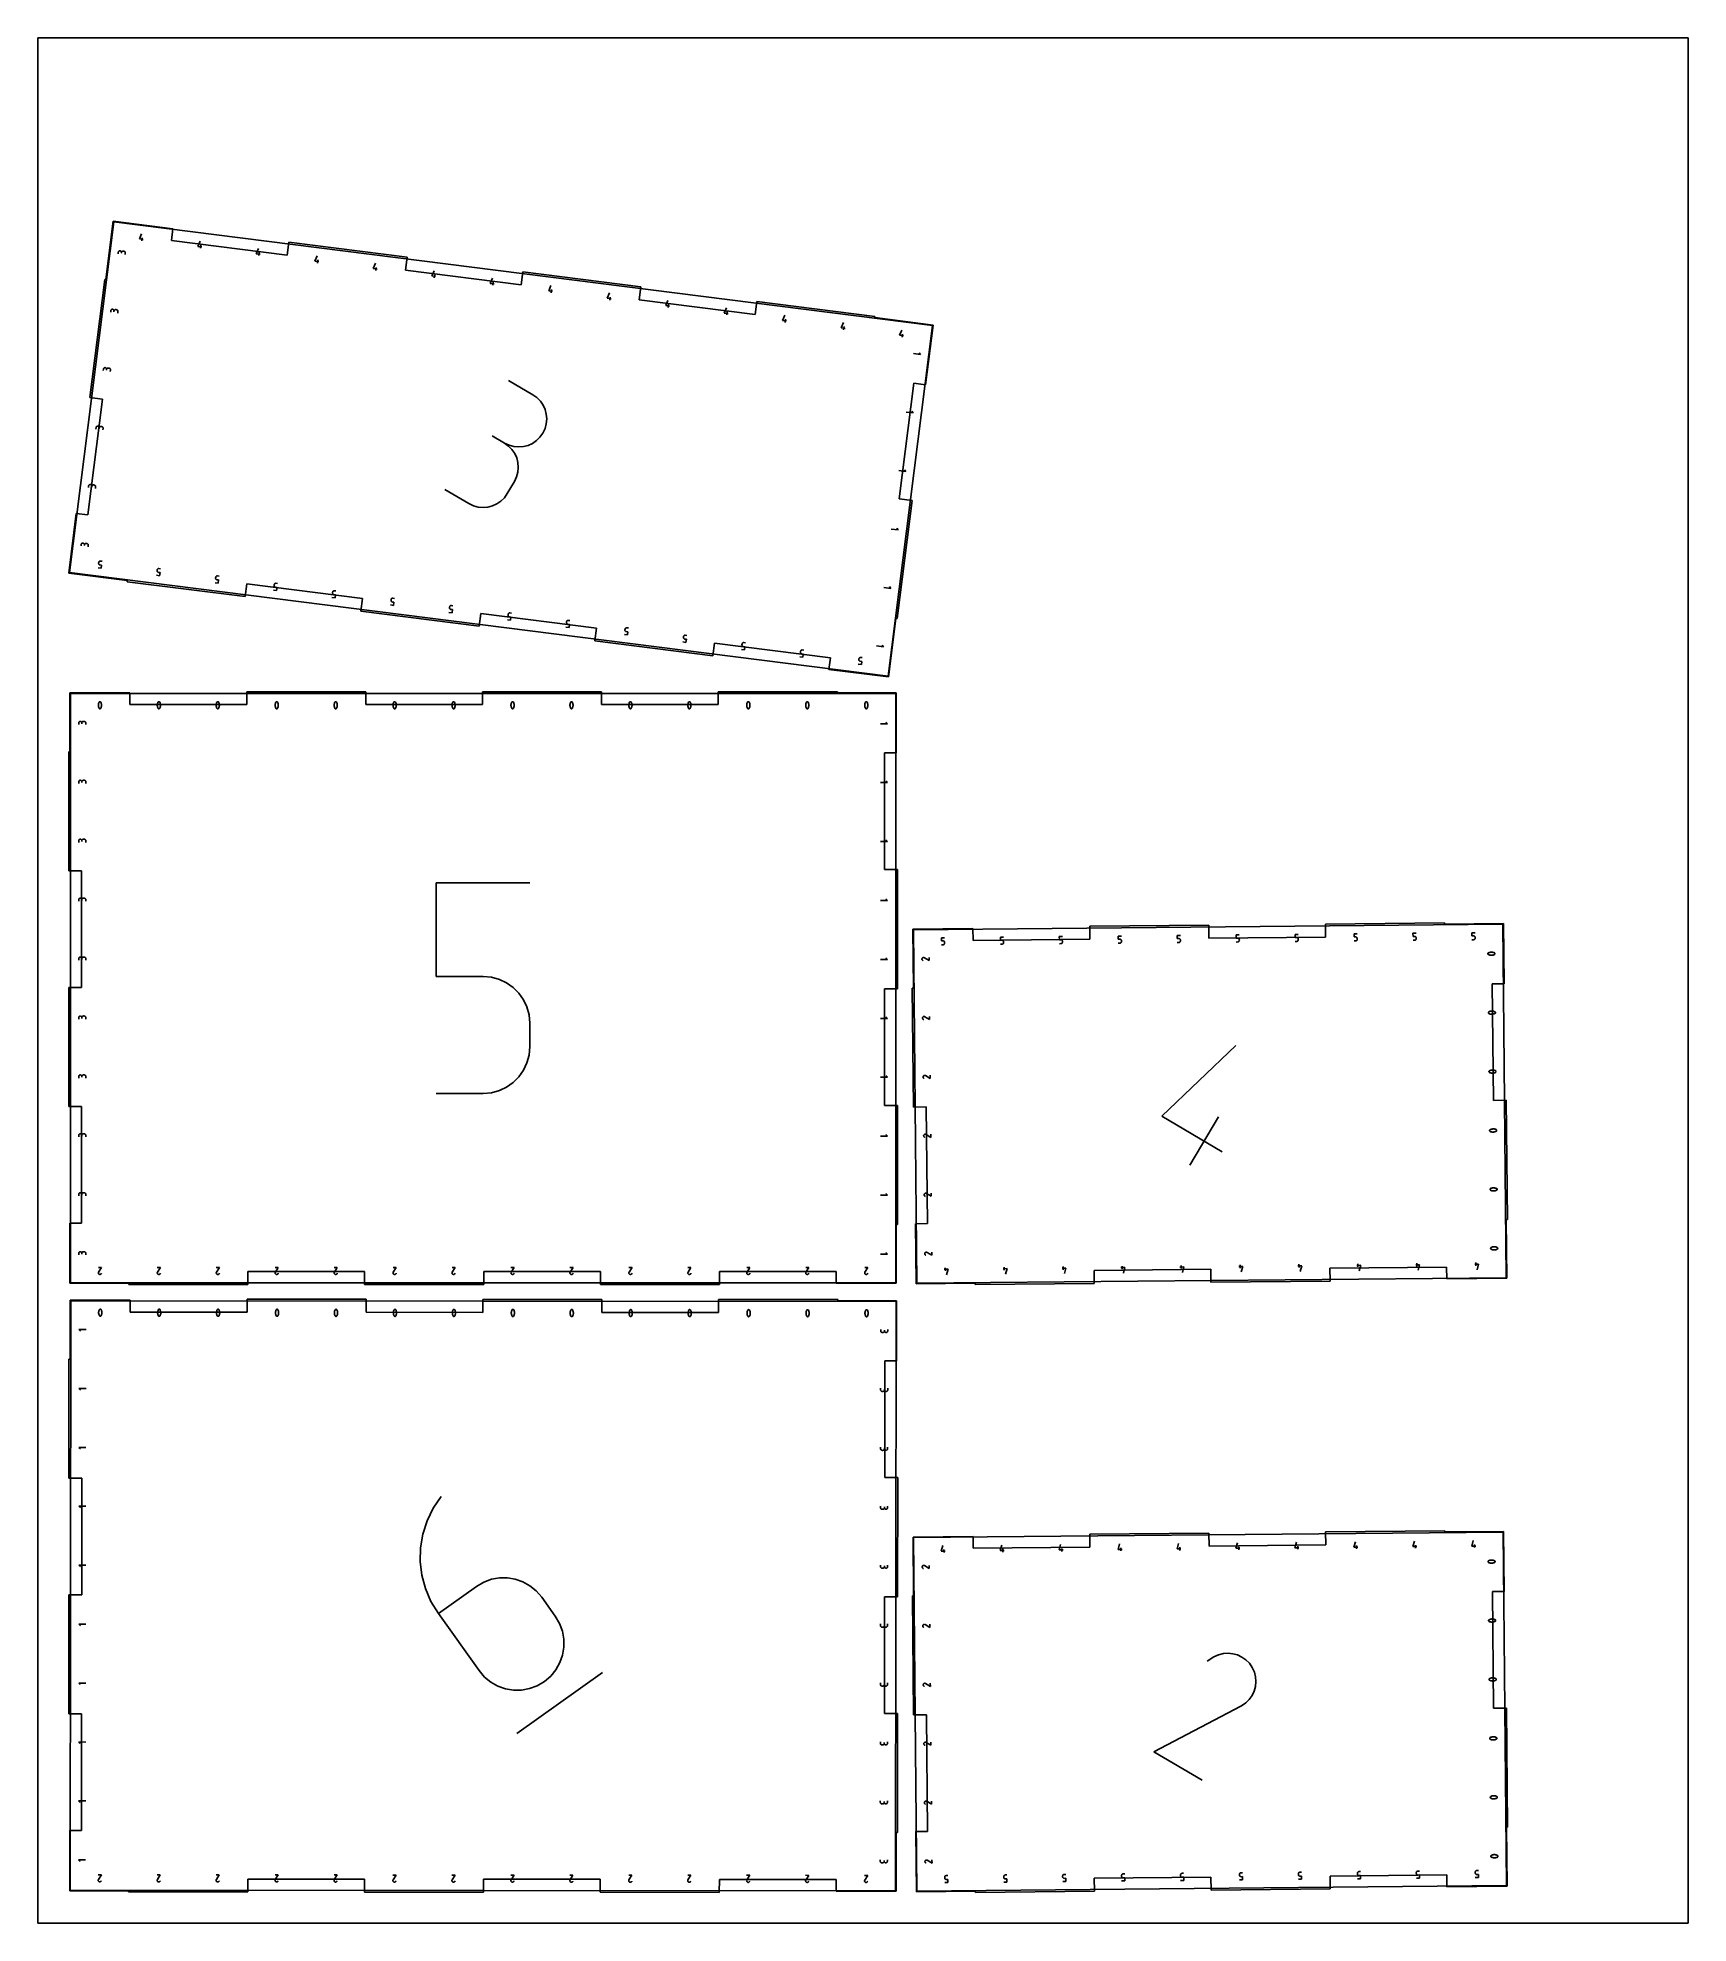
# Model space of a CAD drawing. Extents: x 0 to 14, y 0 to 16.
import ezdxf

# ---------------------------------------------------------------- set-up
doc = ezdxf.new("R2010")
doc.units = 0

msp = doc.modelspace()

# ---------------------------------------------------------------- linework, layer by layer
at = {"layer": 'annotation', "color": 1}
for p, q in [((0.862121, 14.292468), (0.881188, 14.337086)), ((0.895172, 14.288279), (0.862121, 14.292468)), ((0.883588, 14.276301), (0.886938, 14.302737)), ((1.358153, 14.229598), (1.37722, 14.274216)), ((0.683385, 14.180709), (0.68171, 14.167491)), ((0.6839, 14.183059), (0.683385, 14.180709)), ((0.684798, 14.185218), (0.6839, 14.183059)), ((0.686038, 14.187153), (0.684798, 14.185218)), ((0.687576, 14.188832), (0.686038, 14.187153)), ((0.689371, 14.190223), (0.687576, 14.188832)), ((0.691379, 14.191293), (0.689371, 14.190223)), ((0.693558, 14.19201), (0.691379, 14.191293)), ((0.695866, 14.192341), (0.693558, 14.19201)), ((0.69826, 14.192254), (0.695866, 14.192341)), ((0.700611, 14.191739), (0.69826, 14.192254)), ((0.69826, 14.192254), (0.69826, 14.192254)), ((0.702771, 14.190842), (0.700611, 14.191739)), ((0.704709, 14.189604), (0.702771, 14.190842)), ((0.706392, 14.188066), (0.704709, 14.189604)), ((0.707786, 14.186271), (0.706392, 14.188066)), ((0.708858, 14.184261), (0.707786, 14.186271)), ((0.709577, 14.182077), (0.708858, 14.184261)), ((0.709821, 14.177358), (0.708982, 14.17074)), ((0.708982, 14.17074), (0.709821, 14.177358)), ((0.709909, 14.179762), (0.709577, 14.182077)), ((0.709821, 14.177358), (0.709909, 14.179762)), ((0.710336, 14.179708), (0.709821, 14.177358)), ((0.709821, 14.177358), (0.709821, 14.177358)), ((0.711234, 14.181867), (0.710336, 14.179708)), ((0.712474, 14.183803), (0.711234, 14.181867)), ((0.714012, 14.185482), (0.712474, 14.183803)), ((0.715807, 14.186873), (0.714012, 14.185482)), ((0.717815, 14.187943), (0.715807, 14.186873)), ((0.719994, 14.188659), (0.717815, 14.187943)), ((0.722302, 14.18899), (0.719994, 14.188659)), ((0.724696, 14.188903), (0.722302, 14.18899)), ((0.731314, 14.188064), (0.724696, 14.188903)), ((0.724696, 14.188903), (0.724696, 14.188903)), ((0.733655, 14.187551), (0.731314, 14.188064)), ((0.735807, 14.186655), (0.733655, 14.187551)), ((0.737739, 14.185417), (0.735807, 14.186655)), ((0.739417, 14.18388), (0.737739, 14.185417)), ((0.740807, 14.182086), (0.739417, 14.18388)), ((0.741878, 14.180076), (0.740807, 14.182086)), ((0.741163, 14.159955), (0.742838, 14.173173)), ((0.742595, 14.177892), (0.741878, 14.180076)), ((0.742926, 14.175577), (0.742595, 14.177892)), ((0.742838, 14.173173), (0.742926, 14.175577)), ((0.742838, 14.173173), (0.742838, 14.173173)), ((1.391204, 14.225409), (1.358153, 14.229598)), ((1.379619, 14.213432), (1.38297, 14.239868)), ((1.854185, 14.166728), (1.873251, 14.211346)), ((1.887235, 14.162539), (1.854185, 14.166728)), ((1.875651, 14.150562), (1.879002, 14.176998)), ((2.350216, 14.103858), (2.369283, 14.148476)), ((2.383267, 14.099669), (2.350216, 14.103858)), ((2.371683, 14.087692), (2.375033, 14.114128)), ((2.846248, 14.040989), (2.865315, 14.085607)), ((2.879299, 14.0368), (2.846248, 14.040989)), ((2.867714, 14.024823), (2.871065, 14.051258)), ((3.34228, 13.978119), (3.361346, 14.022737)), ((3.37533, 13.97393), (3.34228, 13.978119)), ((3.363746, 13.961953), (3.367097, 13.988389)), ((3.838311, 13.915249), (3.857378, 13.959867)), ((3.859778, 13.899083), (3.863128, 13.925519)), ((3.871362, 13.91106), (3.838311, 13.915249)), ((4.334343, 13.85238), (4.353409, 13.896998)), ((4.367394, 13.848191), (4.334343, 13.85238)), ((4.355809, 13.836213), (4.35916, 13.862649)), ((4.830375, 13.78951), (4.849441, 13.834128)), ((4.863425, 13.785321), (4.830375, 13.78951)), ((4.851841, 13.773344), (4.855192, 13.79978)), ((5.326406, 13.72664), (5.345473, 13.771258)), ((0.620515, 13.684677), (0.61884, 13.671459)), ((0.62103, 13.687027), (0.620515, 13.684677)), ((0.621928, 13.689186), (0.62103, 13.687027)), ((0.623168, 13.691121), (0.621928, 13.689186)), ((0.624706, 13.692801), (0.623168, 13.691121)), ((0.626501, 13.694192), (0.624706, 13.692801)), ((0.628509, 13.695262), (0.626501, 13.694192)), ((0.630688, 13.695978), (0.628509, 13.695262)), ((0.632996, 13.696309), (0.630688, 13.695978)), ((0.63539, 13.696222), (0.632996, 13.696309)), ((0.637741, 13.695708), (0.63539, 13.696222)), ((0.63539, 13.696222), (0.63539, 13.696222)), ((0.639902, 13.69481), (0.637741, 13.695708)), ((0.64184, 13.693572), (0.639902, 13.69481)), ((0.643522, 13.692034), (0.64184, 13.693572)), ((0.644916, 13.690239), (0.643522, 13.692034)), ((0.645989, 13.688229), (0.644916, 13.690239)), ((0.646707, 13.686046), (0.645989, 13.688229)), ((0.646951, 13.681326), (0.646112, 13.674708)), ((0.646112, 13.674708), (0.646951, 13.681326)), ((0.647039, 13.683731), (0.646707, 13.686046)), ((0.646951, 13.681326), (0.647039, 13.683731)), ((0.647466, 13.683676), (0.646951, 13.681326)), ((0.646951, 13.681326), (0.646951, 13.681326)), ((0.648364, 13.685835), (0.647466, 13.683676)), ((0.649604, 13.687771), (0.648364, 13.685835)), ((0.651142, 13.68945), (0.649604, 13.687771)), ((0.652937, 13.690841), (0.651142, 13.68945)), ((0.654945, 13.691911), (0.652937, 13.690841)), ((0.657124, 13.692628), (0.654945, 13.691911)), ((0.659432, 13.692958), (0.657124, 13.692628)), ((0.661826, 13.692871), (0.659432, 13.692958)), ((0.668444, 13.692032), (0.661826, 13.692871)), ((0.661826, 13.692871), (0.661826, 13.692871)), ((0.670785, 13.69152), (0.668444, 13.692032)), ((0.672938, 13.690623), (0.670785, 13.69152)), ((0.674869, 13.689386), (0.672938, 13.690623)), ((0.676547, 13.687848), (0.674869, 13.689386)), ((0.677937, 13.686054), (0.676547, 13.687848)), ((0.679008, 13.684044), (0.677937, 13.686054)), ((0.678293, 13.663924), (0.679968, 13.677142)), ((0.679725, 13.681861), (0.679008, 13.684044)), ((0.680056, 13.679546), (0.679725, 13.681861)), ((0.679968, 13.677142), (0.680056, 13.679546)), ((0.679968, 13.677142), (0.679968, 13.677142)), ((5.359457, 13.722451), (5.326406, 13.72664)), ((5.347873, 13.710474), (5.351223, 13.73691)), ((5.822438, 13.663771), (5.841504, 13.708388)), ((5.855488, 13.659582), (5.822438, 13.663771)), ((5.843904, 13.647604), (5.847255, 13.67404)), ((6.31847, 13.600901), (6.337536, 13.645519)), ((6.35152, 13.596712), (6.31847, 13.600901)), ((6.339936, 13.584735), (6.343287, 13.611171)), ((6.814501, 13.538031), (6.833568, 13.582649)), ((6.847552, 13.533842), (6.814501, 13.538031)), ((6.835968, 13.521865), (6.839318, 13.548301)), ((7.310533, 13.475161), (7.329599, 13.519779)), ((7.343583, 13.470972), (7.310533, 13.475161)), ((7.331999, 13.458995), (7.33535, 13.485431)), ((7.428509, 13.319086), (7.488033, 13.311542)), ((7.488033, 13.311542), (7.476474, 13.326452)), ((0.557646, 13.188645), (0.55597, 13.175427)), ((0.55816, 13.190995), (0.557646, 13.188645)), ((0.559059, 13.193154), (0.55816, 13.190995)), ((0.560298, 13.19509), (0.559059, 13.193154)), ((0.561837, 13.196769), (0.560298, 13.19509)), ((0.563631, 13.19816), (0.561837, 13.196769)), ((0.565639, 13.19923), (0.563631, 13.19816)), ((0.567819, 13.199947), (0.565639, 13.19923)), ((0.570126, 13.200277), (0.567819, 13.199947)), ((0.57252, 13.20019), (0.570126, 13.200277)), ((0.574871, 13.199676), (0.57252, 13.20019)), ((0.57252, 13.20019), (0.57252, 13.20019)), ((0.577032, 13.198779), (0.574871, 13.199676)), ((0.57897, 13.19754), (0.577032, 13.198779)), ((0.580652, 13.196003), (0.57897, 13.19754)), ((0.582046, 13.194208), (0.580652, 13.196003)), ((0.583119, 13.192197), (0.582046, 13.194208)), ((0.583838, 13.190014), (0.583119, 13.192197)), ((0.584081, 13.185295), (0.583243, 13.178676)), ((0.583243, 13.178676), (0.584081, 13.185295)), ((0.584169, 13.187699), (0.583838, 13.190014)), ((0.584081, 13.185295), (0.584169, 13.187699)), ((0.584596, 13.187645), (0.584081, 13.185295)), ((0.584081, 13.185295), (0.584081, 13.185295)), ((0.585495, 13.189804), (0.584596, 13.187645)), ((0.586734, 13.191739), (0.585495, 13.189804)), ((0.588273, 13.193418), (0.586734, 13.191739)), ((0.590067, 13.194809), (0.588273, 13.193418)), ((0.592075, 13.195879), (0.590067, 13.194809)), ((0.594255, 13.196596), (0.592075, 13.195879)), ((0.596562, 13.196927), (0.594255, 13.196596)), ((0.598956, 13.19684), (0.596562, 13.196927)), ((0.605574, 13.196001), (0.598956, 13.19684)), ((0.598956, 13.19684), (0.598956, 13.19684)), ((0.607915, 13.195488), (0.605574, 13.196001)), ((0.610068, 13.194592), (0.607915, 13.195488)), ((0.612, 13.193354), (0.610068, 13.194592)), ((0.613677, 13.191817), (0.612, 13.193354)), ((0.615068, 13.190022), (0.613677, 13.191817)), ((0.616138, 13.188012), (0.615068, 13.190022)), ((0.615423, 13.167892), (0.617098, 13.18111)), ((0.616855, 13.185829), (0.616138, 13.188012)), ((0.617186, 13.183514), (0.616855, 13.185829)), ((0.617098, 13.18111), (0.617186, 13.183514)), ((0.617098, 13.18111), (0.617098, 13.18111)), ((4.199775, 12.97088), (3.994356, 13.091504)), ((4.234773, 12.945869), (4.199775, 12.97088)), ((4.263925, 12.915899), (4.234773, 12.945869)), ((4.286999, 12.881896), (4.263925, 12.915899)), ((4.303761, 12.844788), (4.286999, 12.881896)), ((4.313978, 12.805502), (4.303761, 12.844788)), ((4.317418, 12.764966), (4.313978, 12.805502)), ((7.36564, 12.823054), (7.425164, 12.81551)), ((7.425164, 12.81551), (7.413604, 12.83042)), ((0.494776, 12.692614), (0.493101, 12.679396)), ((0.495291, 12.694964), (0.494776, 12.692614)), ((0.496189, 12.697123), (0.495291, 12.694964)), ((0.497429, 12.699058), (0.496189, 12.697123)), ((0.498967, 12.700737), (0.497429, 12.699058)), ((0.500762, 12.702128), (0.498967, 12.700737)), ((0.50277, 12.703198), (0.500762, 12.702128)), ((0.504949, 12.703915), (0.50277, 12.703198)), ((0.507257, 12.704246), (0.504949, 12.703915)), ((0.50965, 12.704159), (0.507257, 12.704246)), ((0.512001, 12.703644), (0.50965, 12.704159)), ((0.50965, 12.704159), (0.50965, 12.704159)), ((0.514162, 12.702747), (0.512001, 12.703644)), ((0.5161, 12.701509), (0.514162, 12.702747)), ((0.517783, 12.699971), (0.5161, 12.701509)), ((0.519177, 12.698176), (0.517783, 12.699971)), ((0.520249, 12.696166), (0.519177, 12.698176)), ((0.520968, 12.693982), (0.520249, 12.696166)), ((0.521212, 12.689263), (0.520373, 12.682645)), ((0.520373, 12.682645), (0.521212, 12.689263)), ((0.5213, 12.691667), (0.520968, 12.693982)), ((0.521212, 12.689263), (0.5213, 12.691667)), ((0.521726, 12.691613), (0.521212, 12.689263)), ((0.521212, 12.689263), (0.521212, 12.689263)), ((0.522625, 12.693772), (0.521726, 12.691613)), ((0.523865, 12.695708), (0.522625, 12.693772)), ((0.525403, 12.697387), (0.523865, 12.695708)), ((0.527197, 12.698778), (0.525403, 12.697387)), ((0.529206, 12.699848), (0.527197, 12.698778)), ((0.531385, 12.700564), (0.529206, 12.699848)), ((0.533693, 12.700895), (0.531385, 12.700564)), ((0.536086, 12.700808), (0.533693, 12.700895)), ((0.542705, 12.699969), (0.536086, 12.700808)), ((0.536086, 12.700808), (0.536086, 12.700808)), ((0.545046, 12.699456), (0.542705, 12.699969)), ((0.547198, 12.69856), (0.545046, 12.699456)), ((0.54913, 12.697322), (0.547198, 12.69856)), ((0.550808, 12.695785), (0.54913, 12.697322)), ((0.552198, 12.693991), (0.550808, 12.695785)), ((0.553268, 12.691981), (0.552198, 12.693991)), ((0.552553, 12.67186), (0.554229, 12.685078)), ((0.553986, 12.689797), (0.553268, 12.691981)), ((0.554317, 12.687483), (0.553986, 12.689797)), ((0.554229, 12.685078), (0.554317, 12.687483)), ((0.554229, 12.685078), (0.554229, 12.685078)), ((4.259732, 12.610113), (4.284739, 12.645127)), ((4.284739, 12.645127), (4.303031, 12.683851)), ((4.284739, 12.645127), (4.284739, 12.645127)), ((4.303031, 12.683851), (4.313846, 12.724106)), ((4.313846, 12.724106), (4.317418, 12.764966)), ((3.958526, 12.560043), (3.855671, 12.62044)), ((3.855671, 12.62044), (3.958526, 12.560043)), ((3.993523, 12.535032), (3.958526, 12.560043)), ((3.958526, 12.560043), (3.958526, 12.560043)), ((3.958526, 12.560043), (3.997418, 12.541665)), ((4.022676, 12.505061), (3.993523, 12.535032)), ((3.997418, 12.541665), (4.037797, 12.530813)), ((4.045749, 12.471059), (4.022676, 12.505061)), ((4.037797, 12.530813), (4.078742, 12.527244)), ((4.078742, 12.527244), (4.119332, 12.530713)), ((4.119332, 12.530713), (4.158646, 12.540979)), ((4.158646, 12.540979), (4.195765, 12.557796)), ((4.195765, 12.557796), (4.229767, 12.580922)), ((4.229767, 12.580922), (4.259732, 12.610113)), ((4.062511, 12.433951), (4.045749, 12.471059)), ((4.072729, 12.394665), (4.062511, 12.433951)), ((4.072597, 12.313269), (4.076168, 12.354129)), ((4.076168, 12.354129), (4.072729, 12.394665)), ((7.30277, 12.327023), (7.362294, 12.319478)), ((7.362294, 12.319478), (7.350734, 12.334389)), ((0.431906, 12.196582), (0.430231, 12.183364)), ((0.432421, 12.198932), (0.431906, 12.196582)), ((0.433319, 12.201091), (0.432421, 12.198932)), ((0.434559, 12.203027), (0.433319, 12.201091)), ((0.436097, 12.204706), (0.434559, 12.203027)), ((0.437892, 12.206097), (0.436097, 12.204706)), ((0.4399, 12.207167), (0.437892, 12.206097)), ((0.442079, 12.207883), (0.4399, 12.207167)), ((0.444387, 12.208214), (0.442079, 12.207883)), ((0.446781, 12.208127), (0.444387, 12.208214)), ((0.449132, 12.207613), (0.446781, 12.208127)), ((0.446781, 12.208127), (0.446781, 12.208127)), ((0.451293, 12.206715), (0.449132, 12.207613)), ((0.453231, 12.205477), (0.451293, 12.206715)), ((0.454913, 12.203939), (0.453231, 12.205477)), ((0.456307, 12.202144), (0.454913, 12.203939)), ((0.45738, 12.200134), (0.456307, 12.202144)), ((0.458098, 12.197951), (0.45738, 12.200134)), ((0.458342, 12.193231), (0.457503, 12.186613)), ((0.457503, 12.186613), (0.458342, 12.193231)), ((0.45843, 12.195636), (0.458098, 12.197951)), ((0.458342, 12.193231), (0.45843, 12.195636)), ((0.458857, 12.195582), (0.458342, 12.193231)), ((0.458342, 12.193231), (0.458342, 12.193231)), ((0.459755, 12.197741), (0.458857, 12.195582)), ((0.460995, 12.199676), (0.459755, 12.197741)), ((0.462533, 12.201355), (0.460995, 12.199676)), ((0.464328, 12.202746), (0.462533, 12.201355)), ((0.466336, 12.203816), (0.464328, 12.202746)), ((0.468515, 12.204533), (0.466336, 12.203816)), ((0.470823, 12.204864), (0.468515, 12.204533)), ((0.473217, 12.204776), (0.470823, 12.204864)), ((0.479835, 12.203937), (0.473217, 12.204776)), ((0.473217, 12.204776), (0.473217, 12.204776)), ((0.482176, 12.203425), (0.479835, 12.203937)), ((0.484329, 12.202528), (0.482176, 12.203425)), ((0.48626, 12.201291), (0.484329, 12.202528)), ((0.487938, 12.199754), (0.48626, 12.201291)), ((0.489328, 12.197959), (0.487938, 12.199754)), ((0.490399, 12.195949), (0.489328, 12.197959)), ((0.489684, 12.175829), (0.491359, 12.189047)), ((0.491116, 12.193766), (0.490399, 12.195949)), ((0.491447, 12.191451), (0.491116, 12.193766)), ((0.491359, 12.189047), (0.491447, 12.191451)), ((0.491359, 12.189047), (0.491359, 12.189047)), ((3.451801, 12.167556), (3.657219, 12.046931)), ((3.983092, 12.131435), (4.04349, 12.234289)), ((4.04349, 12.234289), (4.061782, 12.273014)), ((4.04349, 12.234289), (4.04349, 12.234289)), ((4.061782, 12.273014), (4.072597, 12.313269)), ((3.657219, 12.046931), (3.657219, 12.046931)), ((3.657219, 12.046931), (3.696111, 12.028551)), ((3.696111, 12.028551), (3.736483, 12.017689)), ((3.736483, 12.017689), (3.777416, 12.014098)), ((3.777416, 12.014098), (3.817984, 12.017532)), ((3.817984, 12.017532), (3.857268, 12.027744)), ((3.857268, 12.027744), (3.894342, 12.044487)), ((3.894342, 12.044487), (3.928286, 12.067514)), ((3.928286, 12.067514), (3.958177, 12.096579)), ((3.958177, 12.096579), (3.983092, 12.131435)), ((0.369036, 11.70055), (0.367361, 11.687332)), ((0.369551, 11.702901), (0.369036, 11.70055)), ((0.37045, 11.70506), (0.369551, 11.702901)), ((0.371689, 11.706995), (0.37045, 11.70506)), ((0.373228, 11.708674), (0.371689, 11.706995)), ((0.375022, 11.710065), (0.373228, 11.708674)), ((0.37703, 11.711135), (0.375022, 11.710065)), ((0.379209, 11.711852), (0.37703, 11.711135)), ((0.381517, 11.712182), (0.379209, 11.711852)), ((0.383911, 11.712095), (0.381517, 11.712182)), ((0.386262, 11.711581), (0.383911, 11.712095)), ((0.383911, 11.712095), (0.383911, 11.712095)), ((0.388423, 11.710684), (0.386262, 11.711581)), ((0.390361, 11.709445), (0.388423, 11.710684)), ((0.392043, 11.707908), (0.390361, 11.709445)), ((0.393437, 11.706113), (0.392043, 11.707908)), ((0.39451, 11.704102), (0.393437, 11.706113)), ((0.395228, 11.701919), (0.39451, 11.704102)), ((0.395472, 11.6972), (0.394634, 11.690581)), ((0.394634, 11.690581), (0.395472, 11.6972)), ((0.39556, 11.699604), (0.395228, 11.701919)), ((0.395472, 11.6972), (0.39556, 11.699604)), ((0.395987, 11.69955), (0.395472, 11.6972)), ((0.395472, 11.6972), (0.395472, 11.6972)), ((0.396885, 11.701709), (0.395987, 11.69955)), ((0.398125, 11.703644), (0.396885, 11.701709)), ((0.399664, 11.705324), (0.398125, 11.703644)), ((0.401458, 11.706714), (0.399664, 11.705324)), ((0.403466, 11.707784), (0.401458, 11.706714)), ((0.405645, 11.708501), (0.403466, 11.707784)), ((0.407953, 11.708832), (0.405645, 11.708501)), ((0.410347, 11.708745), (0.407953, 11.708832)), ((0.416965, 11.707906), (0.410347, 11.708745)), ((0.410347, 11.708745), (0.410347, 11.708745)), ((0.419306, 11.707393), (0.416965, 11.707906)), ((0.421459, 11.706497), (0.419306, 11.707393)), ((0.423391, 11.705259), (0.421459, 11.706497)), ((0.425068, 11.703722), (0.423391, 11.705259)), ((0.426459, 11.701927), (0.425068, 11.703722)), ((0.427529, 11.699917), (0.426459, 11.701927)), ((0.426814, 11.679797), (0.428489, 11.693015)), ((0.428246, 11.697734), (0.427529, 11.699917)), ((0.428577, 11.695419), (0.428246, 11.697734)), ((0.428489, 11.693015), (0.428577, 11.695419)), ((0.428489, 11.693015), (0.428489, 11.693015)), ((7.2399, 11.830991), (7.299424, 11.823447)), ((7.299424, 11.823447), (7.287865, 11.838357)), ((0.516729, 11.540743), (0.516641, 11.538339)), ((0.516641, 11.538339), (0.516972, 11.536026)), ((0.517563, 11.547327), (0.516729, 11.540743)), ((0.516729, 11.540743), (0.516729, 11.540743)), ((0.516972, 11.536026), (0.51769, 11.533845)), ((0.518078, 11.549678), (0.517563, 11.547327)), ((0.51769, 11.533845), (0.518762, 11.531838)), ((0.518977, 11.551838), (0.518078, 11.549678)), ((0.518762, 11.531838), (0.520154, 11.530046)), ((0.520217, 11.553776), (0.518977, 11.551838)), ((0.520154, 11.530046), (0.521835, 11.528512)), ((0.521757, 11.555457), (0.520217, 11.553776)), ((0.523553, 11.55685), (0.521757, 11.555457)), ((0.521835, 11.528512), (0.52377, 11.527276)), ((0.525564, 11.557922), (0.523553, 11.55685)), ((0.52377, 11.527276), (0.525927, 11.526381)), ((0.527747, 11.55864), (0.525564, 11.557922)), ((0.525927, 11.526381), (0.528274, 11.525868)), ((0.530059, 11.558972), (0.527747, 11.55864)), ((0.528274, 11.525868), (0.541492, 11.524193)), ((0.532458, 11.558885), (0.530059, 11.558972)), ((0.545676, 11.55721), (0.532458, 11.558885)), ((0.532458, 11.558885), (0.532458, 11.558885)), ((0.541492, 11.524193), (0.538132, 11.497686)), ((0.538132, 11.497686), (0.511696, 11.501036)), ((1.034164, 11.434816), (1.007728, 11.438167)), ((1.01276, 11.477873), (1.012672, 11.475469)), ((1.012672, 11.475469), (1.013004, 11.473156)), ((1.013595, 11.484458), (1.01276, 11.477873)), ((1.01276, 11.477873), (1.01276, 11.477873)), ((1.013004, 11.473156), (1.013722, 11.470975)), ((1.01411, 11.486808), (1.013595, 11.484458)), ((1.013722, 11.470975), (1.014794, 11.468968)), ((1.015008, 11.488969), (1.01411, 11.486808)), ((1.014794, 11.468968), (1.016186, 11.467176)), ((1.016249, 11.490906), (1.015008, 11.488969)), ((1.016186, 11.467176), (1.017866, 11.465642)), ((1.017789, 11.492587), (1.016249, 11.490906)), ((1.019585, 11.493981), (1.017789, 11.492587)), ((1.017866, 11.465642), (1.019802, 11.464406)), ((1.021596, 11.495053), (1.019585, 11.493981)), ((1.019802, 11.464406), (1.021959, 11.463511)), ((1.023778, 11.495771), (1.021596, 11.495053)), ((1.021959, 11.463511), (1.024305, 11.462998)), ((1.026091, 11.496103), (1.023778, 11.495771)), ((1.024305, 11.462998), (1.037523, 11.461323)), ((1.02849, 11.496015), (1.026091, 11.496103)), ((1.041708, 11.49434), (1.02849, 11.496015)), ((1.02849, 11.496015), (1.02849, 11.496015)), ((1.037523, 11.461323), (1.034164, 11.434816)), ((1.530195, 11.371946), (1.503759, 11.375297)), ((1.508792, 11.415003), (1.508704, 11.412599)), ((1.508704, 11.412599), (1.509036, 11.410286)), ((1.509627, 11.421588), (1.508792, 11.415003)), ((1.508792, 11.415003), (1.508792, 11.415003)), ((1.509036, 11.410286), (1.509754, 11.408105)), ((1.510141, 11.423939), (1.509627, 11.421588)), ((1.509754, 11.408105), (1.510825, 11.406098)), ((1.51104, 11.426099), (1.510141, 11.423939)), ((1.510825, 11.406098), (1.512218, 11.404307)), ((1.512281, 11.428036), (1.51104, 11.426099)), ((1.512218, 11.404307), (1.513898, 11.402772)), ((1.51382, 11.429718), (1.512281, 11.428036)), ((1.515617, 11.431111), (1.51382, 11.429718)), ((1.513898, 11.402772), (1.515833, 11.401537)), ((1.517627, 11.432183), (1.515617, 11.431111)), ((1.515833, 11.401537), (1.517991, 11.400641)), ((1.51981, 11.432901), (1.517627, 11.432183)), ((1.517991, 11.400641), (1.520337, 11.400129)), ((1.522122, 11.433233), (1.51981, 11.432901)), ((1.520337, 11.400129), (1.533555, 11.398453)), ((1.524522, 11.433145), (1.522122, 11.433233)), ((1.53774, 11.43147), (1.524522, 11.433145)), ((1.524522, 11.433145), (1.524522, 11.433145)), ((1.533555, 11.398453), (1.530195, 11.371946)), ((2.006173, 11.361069), (2.005658, 11.358718)), ((2.007072, 11.363229), (2.006173, 11.361069)), ((2.008312, 11.365167), (2.007072, 11.363229)), ((2.009852, 11.366848), (2.008312, 11.365167)), ((2.011648, 11.368241), (2.009852, 11.366848)), ((2.013659, 11.369313), (2.011648, 11.368241)), ((2.015842, 11.370031), (2.013659, 11.369313)), ((2.018154, 11.370363), (2.015842, 11.370031)), ((2.020553, 11.370276), (2.018154, 11.370363)), ((2.033771, 11.3686), (2.020553, 11.370276)), ((2.020553, 11.370276), (2.020553, 11.370276)), ((2.026227, 11.309077), (1.999791, 11.312427)), ((2.004824, 11.352133), (2.004736, 11.34973)), ((2.004736, 11.34973), (2.005067, 11.347417)), ((2.005658, 11.358718), (2.004824, 11.352133)), ((2.004824, 11.352133), (2.004824, 11.352133)), ((2.005067, 11.347417), (2.005785, 11.345236)), ((2.005785, 11.345236), (2.006857, 11.343229)), ((2.006857, 11.343229), (2.008249, 11.341437)), ((2.008249, 11.341437), (2.00993, 11.339902)), ((2.00993, 11.339902), (2.011865, 11.338667)), ((2.011865, 11.338667), (2.014022, 11.337772)), ((2.014022, 11.337772), (2.016369, 11.337259)), ((2.016369, 11.337259), (2.029587, 11.335583)), ((2.029587, 11.335583), (2.026227, 11.309077)), ((2.522259, 11.246207), (2.495823, 11.249558)), ((2.500855, 11.289264), (2.500767, 11.28686)), ((2.500767, 11.28686), (2.501099, 11.284547)), ((2.50169, 11.295848), (2.500855, 11.289264)), ((2.500855, 11.289264), (2.500855, 11.289264)), ((2.501099, 11.284547), (2.501817, 11.282366)), ((2.502205, 11.298199), (2.50169, 11.295848)), ((2.501817, 11.282366), (2.502889, 11.280359)), ((2.503103, 11.30036), (2.502205, 11.298199)), ((2.502889, 11.280359), (2.504281, 11.278567)), ((2.504344, 11.302297), (2.503103, 11.30036)), ((2.504281, 11.278567), (2.505961, 11.277033)), ((2.505883, 11.303978), (2.504344, 11.302297)), ((2.50768, 11.305371), (2.505883, 11.303978)), ((2.505961, 11.277033), (2.507897, 11.275797)), ((2.509691, 11.306443), (2.50768, 11.305371)), ((2.507897, 11.275797), (2.510054, 11.274902)), ((2.511873, 11.307162), (2.509691, 11.306443)), ((2.510054, 11.274902), (2.5124, 11.274389)), ((2.514186, 11.307493), (2.511873, 11.307162)), ((2.5124, 11.274389), (2.525618, 11.272714)), ((2.516585, 11.307406), (2.514186, 11.307493)), ((2.529803, 11.305731), (2.516585, 11.307406)), ((2.516585, 11.307406), (2.516585, 11.307406)), ((2.525618, 11.272714), (2.522259, 11.246207)), ((2.996887, 11.226394), (2.996799, 11.22399)), ((2.996799, 11.22399), (2.99713, 11.221677)), ((2.997722, 11.232979), (2.996887, 11.226394)), ((2.996887, 11.226394), (2.996887, 11.226394)), ((2.99713, 11.221677), (2.997849, 11.219496)), ((2.998236, 11.235329), (2.997722, 11.232979)), ((2.997849, 11.219496), (2.99892, 11.217489)), ((2.999135, 11.23749), (2.998236, 11.235329)), ((2.99892, 11.217489), (3.000313, 11.215698)), ((3.000376, 11.239427), (2.999135, 11.23749)), ((3.000313, 11.215698), (3.001993, 11.214163)), ((3.001915, 11.241109), (3.000376, 11.239427)), ((3.003712, 11.242502), (3.001915, 11.241109)), ((3.001993, 11.214163), (3.003928, 11.212927)), ((3.005722, 11.243574), (3.003712, 11.242502)), ((3.003928, 11.212927), (3.006085, 11.212032)), ((3.007905, 11.244292), (3.005722, 11.243574)), ((3.006085, 11.212032), (3.008432, 11.211519)), ((3.010217, 11.244624), (3.007905, 11.244292)), ((3.008432, 11.211519), (3.02165, 11.209844)), ((3.012617, 11.244536), (3.010217, 11.244624)), ((3.025835, 11.242861), (3.012617, 11.244536)), ((3.012617, 11.244536), (3.012617, 11.244536)), ((3.02165, 11.209844), (3.01829, 11.183337)), ((7.177031, 11.334959), (7.236554, 11.327415)), ((7.236554, 11.327415), (7.224995, 11.342325)), ((3.01829, 11.183337), (2.991854, 11.186688)), ((3.514322, 11.120467), (3.487886, 11.123818)), ((3.492919, 11.163524), (3.492831, 11.161121)), ((3.492831, 11.161121), (3.493162, 11.158807)), ((3.493753, 11.170109), (3.492919, 11.163524)), ((3.492919, 11.163524), (3.492919, 11.163524)), ((3.493162, 11.158807), (3.49388, 11.156627)), ((3.494268, 11.17246), (3.493753, 11.170109)), ((3.49388, 11.156627), (3.494952, 11.154619)), ((3.495167, 11.17462), (3.494268, 11.17246)), ((3.494952, 11.154619), (3.496344, 11.152828)), ((3.496407, 11.176557), (3.495167, 11.17462)), ((3.496344, 11.152828), (3.498025, 11.151293)), ((3.497947, 11.178239), (3.496407, 11.176557)), ((3.499743, 11.179632), (3.497947, 11.178239)), ((3.498025, 11.151293), (3.49996, 11.150058)), ((3.501754, 11.180704), (3.499743, 11.179632)), ((3.49996, 11.150058), (3.502117, 11.149163)), ((3.503937, 11.181422), (3.501754, 11.180704)), ((3.502117, 11.149163), (3.504464, 11.14865)), ((3.506249, 11.181754), (3.503937, 11.181422)), ((3.504464, 11.14865), (3.517682, 11.146974)), ((3.508648, 11.181667), (3.506249, 11.181754)), ((3.521866, 11.179991), (3.508648, 11.181667)), ((3.508648, 11.181667), (3.508648, 11.181667)), ((3.517682, 11.146974), (3.514322, 11.120467)), ((4.010354, 11.057598), (3.983918, 11.060948)), ((3.98895, 11.100655), (3.988862, 11.098251)), ((3.988862, 11.098251), (3.989194, 11.095938)), ((3.989785, 11.107239), (3.98895, 11.100655)), ((3.98895, 11.100655), (3.98895, 11.100655)), ((3.989194, 11.095938), (3.989912, 11.093757)), ((3.9903, 11.10959), (3.989785, 11.107239)), ((3.989912, 11.093757), (3.990984, 11.09175)), ((3.991198, 11.11175), (3.9903, 11.10959)), ((3.990984, 11.09175), (3.992376, 11.089958)), ((3.992439, 11.113688), (3.991198, 11.11175)), ((3.992376, 11.089958), (3.994056, 11.088424)), ((3.993978, 11.115369), (3.992439, 11.113688)), ((3.995775, 11.116762), (3.993978, 11.115369)), ((3.994056, 11.088424), (3.995991, 11.087188)), ((3.997786, 11.117834), (3.995775, 11.116762)), ((3.995991, 11.087188), (3.998149, 11.086293)), ((3.999968, 11.118553), (3.997786, 11.117834)), ((3.998149, 11.086293), (4.000495, 11.08578)), ((4.002281, 11.118884), (3.999968, 11.118553)), ((4.000495, 11.08578), (4.013713, 11.084105)), ((4.00468, 11.118797), (4.002281, 11.118884)), ((4.017898, 11.117122), (4.00468, 11.118797)), ((4.00468, 11.118797), (4.00468, 11.118797)), ((4.013713, 11.084105), (4.010354, 11.057598)), ((4.485816, 11.04437), (4.484982, 11.037785)), ((4.486331, 11.04672), (4.485816, 11.04437)), ((4.48723, 11.048881), (4.486331, 11.04672)), ((4.48847, 11.050818), (4.48723, 11.048881)), ((4.49001, 11.0525), (4.48847, 11.050818)), ((4.491806, 11.053893), (4.49001, 11.0525)), ((4.493817, 11.054965), (4.491806, 11.053893)), ((4.496, 11.055683), (4.493817, 11.054965)), ((4.498312, 11.056015), (4.496, 11.055683)), ((4.500712, 11.055927), (4.498312, 11.056015)), ((4.51393, 11.054252), (4.500712, 11.055927)), ((4.500712, 11.055927), (4.500712, 11.055927)), ((4.506385, 10.994728), (4.479949, 10.998079)), ((4.484982, 11.037785), (4.484894, 11.035381)), ((4.484894, 11.035381), (4.485225, 11.033068)), ((4.484982, 11.037785), (4.484982, 11.037785)), ((4.485225, 11.033068), (4.485943, 11.030887)), ((4.485943, 11.030887), (4.487015, 11.02888)), ((4.487015, 11.02888), (4.488408, 11.027088)), ((4.488408, 11.027088), (4.490088, 11.025554)), ((4.490088, 11.025554), (4.492023, 11.024318)), ((4.492023, 11.024318), (4.49418, 11.023423)), ((4.49418, 11.023423), (4.496527, 11.02291)), ((4.496527, 11.02291), (4.509745, 11.021235)), ((4.509745, 11.021235), (4.506385, 10.994728)), ((5.002417, 10.931858), (4.975981, 10.935209)), ((4.981014, 10.974915), (4.980926, 10.972512)), ((4.980926, 10.972512), (4.981257, 10.970198)), ((4.981848, 10.9815), (4.981014, 10.974915)), ((4.981014, 10.974915), (4.981014, 10.974915)), ((4.981257, 10.970198), (4.981975, 10.968017)), ((4.982363, 10.983851), (4.981848, 10.9815)), ((4.981975, 10.968017), (4.983047, 10.96601)), ((4.983262, 10.986011), (4.982363, 10.983851)), ((4.983047, 10.96601), (4.984439, 10.964219)), ((4.984502, 10.987948), (4.983262, 10.986011)), ((4.984439, 10.964219), (4.98612, 10.962684)), ((4.986042, 10.98963), (4.984502, 10.987948)), ((4.987838, 10.991023), (4.986042, 10.98963)), ((4.98612, 10.962684), (4.988055, 10.961449)), ((4.989849, 10.992095), (4.987838, 10.991023)), ((4.988055, 10.961449), (4.990212, 10.960554)), ((4.992032, 10.992813), (4.989849, 10.992095)), ((4.990212, 10.960554), (4.992559, 10.960041)), ((4.994344, 10.993145), (4.992032, 10.992813)), ((4.992559, 10.960041), (5.005777, 10.958365)), ((4.996743, 10.993057), (4.994344, 10.993145)), ((5.009961, 10.991382), (4.996743, 10.993057)), ((4.996743, 10.993057), (4.996743, 10.993057)), ((5.005777, 10.958365), (5.002417, 10.931858)), ((5.477045, 10.912045), (5.476957, 10.909642)), ((5.476957, 10.909642), (5.477289, 10.907329)), ((5.47788, 10.91863), (5.477045, 10.912045)), ((5.477045, 10.912045), (5.477045, 10.912045)), ((5.477289, 10.907329), (5.478007, 10.905148)), ((5.478395, 10.920981), (5.47788, 10.91863)), ((5.478007, 10.905148), (5.479078, 10.903141)), ((5.479293, 10.923141), (5.478395, 10.920981)), ((5.479078, 10.903141), (5.480471, 10.901349)), ((5.480534, 10.925079), (5.479293, 10.923141)), ((5.480471, 10.901349), (5.482151, 10.899815)), ((5.482073, 10.92676), (5.480534, 10.925079)), ((5.48387, 10.928153), (5.482073, 10.92676)), ((5.482151, 10.899815), (5.484086, 10.898579)), ((5.485881, 10.929225), (5.48387, 10.928153)), ((5.484086, 10.898579), (5.486244, 10.897684)), ((5.488063, 10.929943), (5.485881, 10.929225)), ((5.486244, 10.897684), (5.48859, 10.897171)), ((5.490376, 10.930275), (5.488063, 10.929943)), ((5.48859, 10.897171), (5.501808, 10.895496)), ((5.492775, 10.930188), (5.490376, 10.930275)), ((5.505993, 10.928512), (5.492775, 10.930188)), ((5.492775, 10.930188), (5.492775, 10.930188)), ((5.501808, 10.895496), (5.498449, 10.868989)), ((5.498449, 10.868989), (5.472013, 10.872339)), ((5.99448, 10.806119), (5.968044, 10.80947)), ((5.973077, 10.849176), (5.972989, 10.846772)), ((5.972989, 10.846772), (5.97332, 10.844459)), ((5.973911, 10.85576), (5.973077, 10.849176)), ((5.973077, 10.849176), (5.973077, 10.849176)), ((5.97332, 10.844459), (5.974038, 10.842278)), ((5.974426, 10.858111), (5.973911, 10.85576)), ((5.974038, 10.842278), (5.97511, 10.840271)), ((5.975325, 10.860272), (5.974426, 10.858111)), ((5.97511, 10.840271), (5.976503, 10.838479)), ((5.976565, 10.862209), (5.975325, 10.860272)), ((5.976503, 10.838479), (5.978183, 10.836945)), ((5.978105, 10.86389), (5.976565, 10.862209)), ((5.979901, 10.865283), (5.978105, 10.86389)), ((5.978183, 10.836945), (5.980118, 10.835709)), ((5.981912, 10.866355), (5.979901, 10.865283)), ((5.980118, 10.835709), (5.982275, 10.834814)), ((5.984095, 10.867074), (5.981912, 10.866355)), ((5.982275, 10.834814), (5.984622, 10.834301)), ((5.986407, 10.867405), (5.984095, 10.867074)), ((5.984622, 10.834301), (5.99784, 10.832626)), ((5.988807, 10.867318), (5.986407, 10.867405)), ((6.002025, 10.865643), (5.988807, 10.867318)), ((5.988807, 10.867318), (5.988807, 10.867318)), ((5.99784, 10.832626), (5.99448, 10.806119)), ((6.490512, 10.743249), (6.464076, 10.7466)), ((6.469108, 10.786306), (6.469021, 10.783902)), ((6.469021, 10.783902), (6.469352, 10.781589)), ((6.469943, 10.792891), (6.469108, 10.786306)), ((6.469108, 10.786306), (6.469108, 10.786306)), ((6.469352, 10.781589), (6.47007, 10.779408)), ((6.470458, 10.795242), (6.469943, 10.792891)), ((6.47007, 10.779408), (6.471142, 10.777401)), ((6.471357, 10.797402), (6.470458, 10.795242)), ((6.471142, 10.777401), (6.472534, 10.77561)), ((6.472597, 10.799339), (6.471357, 10.797402)), ((6.472534, 10.77561), (6.474215, 10.774075)), ((6.474137, 10.801021), (6.472597, 10.799339)), ((6.475933, 10.802414), (6.474137, 10.801021)), ((6.474215, 10.774075), (6.47615, 10.77284)), ((6.477944, 10.803486), (6.475933, 10.802414)), ((6.47615, 10.77284), (6.478307, 10.771944)), ((6.480127, 10.804204), (6.477944, 10.803486)), ((6.478307, 10.771944), (6.480654, 10.771431)), ((6.482439, 10.804536), (6.480127, 10.804204)), ((6.480654, 10.771431), (6.493871, 10.769756)), ((6.484838, 10.804448), (6.482439, 10.804536)), ((6.498056, 10.802773), (6.484838, 10.804448)), ((6.484838, 10.804448), (6.484838, 10.804448)), ((6.493871, 10.769756), (6.490512, 10.743249)), ((6.96514, 10.723436), (6.965052, 10.721033)), ((6.965052, 10.721033), (6.965384, 10.71872)), ((6.965975, 10.730021), (6.96514, 10.723436)), ((6.96514, 10.723436), (6.96514, 10.723436)), ((6.96649, 10.732372), (6.965975, 10.730021)), ((6.967388, 10.734532), (6.96649, 10.732372)), ((6.968629, 10.736469), (6.967388, 10.734532)), ((6.970168, 10.738151), (6.968629, 10.736469)), ((6.971965, 10.739544), (6.970168, 10.738151)), ((6.973976, 10.740616), (6.971965, 10.739544)), ((6.976158, 10.741334), (6.973976, 10.740616)), ((6.978471, 10.741666), (6.976158, 10.741334)), ((6.98087, 10.741579), (6.978471, 10.741666)), ((6.994088, 10.739903), (6.98087, 10.741579)), ((6.98087, 10.741579), (6.98087, 10.741579)), ((7.114161, 10.838928), (7.173685, 10.831383)), ((7.173685, 10.831383), (7.162125, 10.846294)), ((6.986544, 10.68038), (6.960108, 10.68373)), ((6.965384, 10.71872), (6.966102, 10.716539)), ((6.966102, 10.716539), (6.967173, 10.714531)), ((6.967173, 10.714531), (6.968566, 10.71274)), ((6.968566, 10.71274), (6.970246, 10.711205)), ((6.970246, 10.711205), (6.972181, 10.70997)), ((6.972181, 10.70997), (6.974339, 10.709075)), ((6.974339, 10.709075), (6.976685, 10.708562)), ((6.976685, 10.708562), (6.989903, 10.706886)), ((6.989903, 10.706886), (6.986544, 10.68038)), ((0.514807, 10.344184), (0.514232, 10.338438)), ((0.514232, 10.338438), (0.514232, 10.332668)), ((0.514232, 10.332668), (0.514807, 10.326919)), ((0.515957, 10.349862), (0.514807, 10.344184)), ((0.514807, 10.326919), (0.515957, 10.321235)), ((0.517682, 10.355428), (0.515957, 10.349862)), ((0.515957, 10.321235), (0.517682, 10.31566)), ((0.519982, 10.360836), (0.517682, 10.355428)), ((0.517682, 10.31566), (0.519982, 10.310239)), ((0.520757, 10.362124), (0.519982, 10.360836)), ((0.519982, 10.360836), (0.519982, 10.360836)), ((0.519982, 10.310239), (0.519982, 10.310239)), ((0.519982, 10.310239), (0.520275, 10.309694)), ((0.520275, 10.309694), (0.520606, 10.309173)), ((0.520606, 10.309173), (0.520973, 10.30868)), ((0.521722, 10.363222), (0.520757, 10.362124)), ((0.520973, 10.30868), (0.521375, 10.308216)), ((0.521375, 10.308216), (0.521811, 10.307781)), ((0.522846, 10.364119), (0.521722, 10.363222)), ((0.521811, 10.307781), (0.52228, 10.307379)), ((0.52228, 10.307379), (0.522779, 10.30701)), ((0.522779, 10.30701), (0.523308, 10.306676)), ((0.524097, 10.364804), (0.522846, 10.364119)), ((0.523308, 10.306676), (0.523865, 10.306379)), ((0.523865, 10.306379), (0.523865, 10.306379)), ((0.523865, 10.306379), (0.52526, 10.305858)), ((0.525443, 10.365266), (0.524097, 10.364804)), ((0.52526, 10.305858), (0.52669, 10.305599)), ((0.526851, 10.365496), (0.525443, 10.365266)), ((0.52669, 10.305599), (0.528123, 10.305591)), ((0.528291, 10.365482), (0.526851, 10.365496)), ((0.528123, 10.305591), (0.529528, 10.305825)), ((0.529729, 10.365215), (0.528291, 10.365482)), ((0.529528, 10.305825), (0.530871, 10.30629)), ((0.531135, 10.364682), (0.529729, 10.365215)), ((0.530871, 10.30629), (0.532121, 10.306975)), ((0.531673, 10.364399), (0.531135, 10.364682)), ((0.531135, 10.364682), (0.531135, 10.364682)), ((0.532189, 10.364074), (0.531673, 10.364399)), ((0.532121, 10.306975), (0.533244, 10.307869)), ((0.532681, 10.36371), (0.532189, 10.364074)), ((0.533147, 10.363309), (0.532681, 10.36371)), ((0.533583, 10.362874), (0.533147, 10.363309)), ((0.533244, 10.307869), (0.534209, 10.308962)), ((0.533987, 10.362406), (0.533583, 10.362874)), ((0.534357, 10.36191), (0.533987, 10.362406)), ((0.534209, 10.308962), (0.534984, 10.310243)), ((0.53469, 10.361387), (0.534357, 10.36191)), ((0.534984, 10.36084), (0.53469, 10.361387)), ((0.537295, 10.35542), (0.534984, 10.36084)), ((0.534984, 10.36084), (0.534984, 10.36084)), ((0.534984, 10.310243), (0.537295, 10.315653)), ((0.534984, 10.310243), (0.534984, 10.310243)), ((0.539028, 10.349847), (0.537295, 10.35542)), ((0.537295, 10.315653), (0.539028, 10.321219)), ((0.540184, 10.344163), (0.539028, 10.349847)), ((0.539028, 10.321219), (0.540184, 10.326898)), ((0.540762, 10.338414), (0.540184, 10.344163)), ((0.540184, 10.326898), (0.540762, 10.332644)), ((0.540762, 10.332644), (0.540762, 10.338414)), ((1.014807, 10.344184), (1.014232, 10.338438)), ((1.014232, 10.338438), (1.014232, 10.332668)), ((1.014232, 10.332668), (1.014807, 10.326919)), ((1.015957, 10.349862), (1.014807, 10.344184)), ((1.014807, 10.326919), (1.015957, 10.321235)), ((1.017682, 10.355428), (1.015957, 10.349862)), ((1.015957, 10.321235), (1.017682, 10.31566)), ((1.019982, 10.360836), (1.017682, 10.355428)), ((1.017682, 10.31566), (1.019982, 10.310239)), ((1.020757, 10.362124), (1.019982, 10.360836)), ((1.019982, 10.360836), (1.019982, 10.360836)), ((1.019982, 10.310239), (1.019982, 10.310239)), ((1.019982, 10.310239), (1.020275, 10.309694)), ((1.020275, 10.309694), (1.020606, 10.309173)), ((1.020606, 10.309173), (1.020973, 10.30868)), ((1.021722, 10.363222), (1.020757, 10.362124)), ((1.020973, 10.30868), (1.021375, 10.308216)), ((1.021375, 10.308216), (1.021811, 10.307781)), ((1.022846, 10.364119), (1.021722, 10.363222)), ((1.021811, 10.307781), (1.02228, 10.307379)), ((1.02228, 10.307379), (1.022779, 10.30701)), ((1.022779, 10.30701), (1.023308, 10.306676)), ((1.024097, 10.364804), (1.022846, 10.364119)), ((1.023308, 10.306676), (1.023865, 10.306379)), ((1.023865, 10.306379), (1.023865, 10.306379)), ((1.023865, 10.306379), (1.02526, 10.305858)), ((1.025443, 10.365266), (1.024097, 10.364804)), ((1.02526, 10.305858), (1.02669, 10.305599)), ((1.026851, 10.365496), (1.025443, 10.365266)), ((1.02669, 10.305599), (1.028123, 10.305591)), ((1.028291, 10.365482), (1.026851, 10.365496)), ((1.028123, 10.305591), (1.029528, 10.305825)), ((1.029729, 10.365215), (1.028291, 10.365482)), ((1.029528, 10.305825), (1.030871, 10.30629)), ((1.031135, 10.364682), (1.029729, 10.365215)), ((1.030871, 10.30629), (1.032121, 10.306975)), ((1.031673, 10.364399), (1.031135, 10.364682)), ((1.031135, 10.364682), (1.031135, 10.364682)), ((1.032189, 10.364074), (1.031673, 10.364399)), ((1.032121, 10.306975), (1.033244, 10.307869)), ((1.032681, 10.36371), (1.032189, 10.364074)), ((1.033147, 10.363309), (1.032681, 10.36371)), ((1.033583, 10.362874), (1.033147, 10.363309)), ((1.033244, 10.307869), (1.034209, 10.308962)), ((1.033987, 10.362406), (1.033583, 10.362874)), ((1.034357, 10.36191), (1.033987, 10.362406)), ((1.034209, 10.308962), (1.034984, 10.310243)), ((1.03469, 10.361387), (1.034357, 10.36191)), ((1.034984, 10.36084), (1.03469, 10.361387)), ((1.037295, 10.35542), (1.034984, 10.36084)), ((1.034984, 10.36084), (1.034984, 10.36084)), ((1.034984, 10.310243), (1.037295, 10.315653)), ((1.034984, 10.310243), (1.034984, 10.310243)), ((1.039028, 10.349847), (1.037295, 10.35542)), ((1.037295, 10.315653), (1.039028, 10.321219)), ((1.040184, 10.344163), (1.039028, 10.349847)), ((1.039028, 10.321219), (1.040184, 10.326898)), ((1.040762, 10.338414), (1.040184, 10.344163)), ((1.040184, 10.326898), (1.040762, 10.332644)), ((1.040762, 10.332644), (1.040762, 10.338414)), ((1.514807, 10.344184), (1.514232, 10.338438)), ((1.514232, 10.338438), (1.514232, 10.332668)), ((1.514232, 10.332668), (1.514807, 10.326919)), ((1.515957, 10.349862), (1.514807, 10.344184)), ((1.514807, 10.326919), (1.515957, 10.321235)), ((1.517682, 10.355428), (1.515957, 10.349862)), ((1.515957, 10.321235), (1.517682, 10.31566)), ((1.519982, 10.360836), (1.517682, 10.355428)), ((1.517682, 10.31566), (1.519982, 10.310239)), ((1.520757, 10.362124), (1.519982, 10.360836)), ((1.519982, 10.360836), (1.519982, 10.360836)), ((1.519982, 10.310239), (1.519982, 10.310239)), ((1.519982, 10.310239), (1.520275, 10.309694)), ((1.520275, 10.309694), (1.520606, 10.309173)), ((1.520606, 10.309173), (1.520973, 10.30868)), ((1.521722, 10.363222), (1.520757, 10.362124)), ((1.520973, 10.30868), (1.521375, 10.308216)), ((1.521375, 10.308216), (1.521811, 10.307781)), ((1.522846, 10.364119), (1.521722, 10.363222)), ((1.521811, 10.307781), (1.52228, 10.307379)), ((1.52228, 10.307379), (1.522779, 10.30701)), ((1.522779, 10.30701), (1.523308, 10.306676)), ((1.524097, 10.364804), (1.522846, 10.364119)), ((1.523308, 10.306676), (1.523865, 10.306379)), ((1.523865, 10.306379), (1.523865, 10.306379)), ((1.523865, 10.306379), (1.52526, 10.305858)), ((1.525443, 10.365266), (1.524097, 10.364804)), ((1.52526, 10.305858), (1.52669, 10.305599)), ((1.526851, 10.365496), (1.525443, 10.365266)), ((1.52669, 10.305599), (1.528123, 10.305591)), ((1.528291, 10.365482), (1.526851, 10.365496)), ((1.528123, 10.305591), (1.529528, 10.305825)), ((1.529729, 10.365215), (1.528291, 10.365482)), ((1.529528, 10.305825), (1.530871, 10.30629)), ((1.531135, 10.364682), (1.529729, 10.365215)), ((1.530871, 10.30629), (1.532121, 10.306975)), ((1.531673, 10.364399), (1.531135, 10.364682)), ((1.531135, 10.364682), (1.531135, 10.364682)), ((1.532189, 10.364074), (1.531673, 10.364399)), ((1.532121, 10.306975), (1.533244, 10.307869)), ((1.532681, 10.36371), (1.532189, 10.364074)), ((1.533147, 10.363309), (1.532681, 10.36371)), ((1.533583, 10.362874), (1.533147, 10.363309)), ((1.533244, 10.307869), (1.534209, 10.308962)), ((1.533987, 10.362406), (1.533583, 10.362874)), ((1.534357, 10.36191), (1.533987, 10.362406)), ((1.534209, 10.308962), (1.534984, 10.310243)), ((1.53469, 10.361387), (1.534357, 10.36191)), ((1.534984, 10.36084), (1.53469, 10.361387)), ((1.537295, 10.35542), (1.534984, 10.36084)), ((1.534984, 10.36084), (1.534984, 10.36084)), ((1.534984, 10.310243), (1.537295, 10.315653)), ((1.534984, 10.310243), (1.534984, 10.310243)), ((1.539028, 10.349847), (1.537295, 10.35542)), ((1.537295, 10.315653), (1.539028, 10.321219)), ((1.540184, 10.344163), (1.539028, 10.349847)), ((1.539028, 10.321219), (1.540184, 10.326898)), ((1.540762, 10.338414), (1.540184, 10.344163)), ((1.540184, 10.326898), (1.540762, 10.332644)), ((1.540762, 10.332644), (1.540762, 10.338414)), ((2.014807, 10.344184), (2.014232, 10.338438)), ((2.014232, 10.338438), (2.014232, 10.332668)), ((2.014232, 10.332668), (2.014807, 10.326919)), ((2.015957, 10.349862), (2.014807, 10.344184)), ((2.014807, 10.326919), (2.015957, 10.321235)), ((2.017682, 10.355428), (2.015957, 10.349862)), ((2.015957, 10.321235), (2.017682, 10.31566)), ((2.019982, 10.360836), (2.017682, 10.355428)), ((2.017682, 10.31566), (2.019982, 10.310239)), ((2.020757, 10.362124), (2.019982, 10.360836)), ((2.019982, 10.360836), (2.019982, 10.360836)), ((2.019982, 10.310239), (2.019982, 10.310239)), ((2.019982, 10.310239), (2.020275, 10.309694)), ((2.020275, 10.309694), (2.020606, 10.309173)), ((2.020606, 10.309173), (2.020973, 10.30868)), ((2.021722, 10.363222), (2.020757, 10.362124)), ((2.020973, 10.30868), (2.021375, 10.308216)), ((2.021375, 10.308216), (2.021811, 10.307781)), ((2.022846, 10.364119), (2.021722, 10.363222)), ((2.021811, 10.307781), (2.02228, 10.307379)), ((2.02228, 10.307379), (2.022779, 10.30701)), ((2.022779, 10.30701), (2.023308, 10.306676)), ((2.024097, 10.364804), (2.022846, 10.364119)), ((2.023308, 10.306676), (2.023865, 10.306379)), ((2.023865, 10.306379), (2.023865, 10.306379)), ((2.023865, 10.306379), (2.02526, 10.305858)), ((2.025443, 10.365266), (2.024097, 10.364804)), ((2.02526, 10.305858), (2.02669, 10.305599)), ((2.026851, 10.365496), (2.025443, 10.365266)), ((2.02669, 10.305599), (2.028123, 10.305591)), ((2.028291, 10.365482), (2.026851, 10.365496)), ((2.028123, 10.305591), (2.029528, 10.305825)), ((2.029729, 10.365215), (2.028291, 10.365482)), ((2.029528, 10.305825), (2.030871, 10.30629)), ((2.031135, 10.364682), (2.029729, 10.365215)), ((2.030871, 10.30629), (2.032121, 10.306975)), ((2.031673, 10.364399), (2.031135, 10.364682)), ((2.031135, 10.364682), (2.031135, 10.364682)), ((2.032189, 10.364074), (2.031673, 10.364399)), ((2.032121, 10.306975), (2.033244, 10.307869)), ((2.032681, 10.36371), (2.032189, 10.364074)), ((2.033147, 10.363309), (2.032681, 10.36371)), ((2.033583, 10.362874), (2.033147, 10.363309)), ((2.033244, 10.307869), (2.034209, 10.308962)), ((2.033987, 10.362406), (2.033583, 10.362874)), ((2.034357, 10.36191), (2.033987, 10.362406)), ((2.034209, 10.308962), (2.034984, 10.310243)), ((2.03469, 10.361387), (2.034357, 10.36191)), ((2.034984, 10.36084), (2.03469, 10.361387)), ((2.037295, 10.35542), (2.034984, 10.36084)), ((2.034984, 10.36084), (2.034984, 10.36084)), ((2.034984, 10.310243), (2.037295, 10.315653)), ((2.034984, 10.310243), (2.034984, 10.310243)), ((2.039028, 10.349847), (2.037295, 10.35542)), ((2.037295, 10.315653), (2.039028, 10.321219)), ((2.040184, 10.344163), (2.039028, 10.349847)), ((2.039028, 10.321219), (2.040184, 10.326898)), ((2.040762, 10.338414), (2.040184, 10.344163)), ((2.040184, 10.326898), (2.040762, 10.332644)), ((2.040762, 10.332644), (2.040762, 10.338414)), ((2.514807, 10.344184), (2.514232, 10.338438)), ((2.514232, 10.338438), (2.514232, 10.332668)), ((2.514232, 10.332668), (2.514807, 10.326919)), ((2.515957, 10.349862), (2.514807, 10.344184)), ((2.514807, 10.326919), (2.515957, 10.321235)), ((2.517682, 10.355428), (2.515957, 10.349862)), ((2.515957, 10.321235), (2.517682, 10.31566)), ((2.519982, 10.360836), (2.517682, 10.355428)), ((2.517682, 10.31566), (2.519982, 10.310239)), ((2.520757, 10.362124), (2.519982, 10.360836)), ((2.519982, 10.360836), (2.519982, 10.360836)), ((2.519982, 10.310239), (2.519982, 10.310239)), ((2.519982, 10.310239), (2.520275, 10.309694)), ((2.520275, 10.309694), (2.520606, 10.309173)), ((2.520606, 10.309173), (2.520973, 10.30868)), ((2.521722, 10.363222), (2.520757, 10.362124)), ((2.520973, 10.30868), (2.521375, 10.308216)), ((2.521375, 10.308216), (2.521811, 10.307781)), ((2.522846, 10.364119), (2.521722, 10.363222)), ((2.521811, 10.307781), (2.52228, 10.307379)), ((2.52228, 10.307379), (2.522779, 10.30701)), ((2.522779, 10.30701), (2.523308, 10.306676)), ((2.524097, 10.364804), (2.522846, 10.364119)), ((2.523308, 10.306676), (2.523865, 10.306379)), ((2.523865, 10.306379), (2.523865, 10.306379)), ((2.523865, 10.306379), (2.52526, 10.305858)), ((2.525443, 10.365266), (2.524097, 10.364804)), ((2.52526, 10.305858), (2.52669, 10.305599)), ((2.526851, 10.365496), (2.525443, 10.365266)), ((2.52669, 10.305599), (2.528123, 10.305591)), ((2.528291, 10.365482), (2.526851, 10.365496)), ((2.528123, 10.305591), (2.529528, 10.305825)), ((2.529729, 10.365215), (2.528291, 10.365482)), ((2.529528, 10.305825), (2.530871, 10.30629)), ((2.531135, 10.364682), (2.529729, 10.365215)), ((2.530871, 10.30629), (2.532121, 10.306975)), ((2.531673, 10.364399), (2.531135, 10.364682)), ((2.531135, 10.364682), (2.531135, 10.364682)), ((2.532189, 10.364074), (2.531673, 10.364399)), ((2.532121, 10.306975), (2.533244, 10.307869)), ((2.532681, 10.36371), (2.532189, 10.364074)), ((2.533147, 10.363309), (2.532681, 10.36371)), ((2.533583, 10.362874), (2.533147, 10.363309)), ((2.533244, 10.307869), (2.534209, 10.308962)), ((2.533987, 10.362406), (2.533583, 10.362874)), ((2.534357, 10.36191), (2.533987, 10.362406)), ((2.534209, 10.308962), (2.534984, 10.310243)), ((2.53469, 10.361387), (2.534357, 10.36191)), ((2.534984, 10.36084), (2.53469, 10.361387)), ((2.537295, 10.35542), (2.534984, 10.36084)), ((2.534984, 10.36084), (2.534984, 10.36084)), ((2.534984, 10.310243), (2.537295, 10.315653)), ((2.534984, 10.310243), (2.534984, 10.310243)), ((2.539028, 10.349847), (2.537295, 10.35542)), ((2.537295, 10.315653), (2.539028, 10.321219)), ((2.540184, 10.344163), (2.539028, 10.349847)), ((2.539028, 10.321219), (2.540184, 10.326898)), ((2.540762, 10.338414), (2.540184, 10.344163)), ((2.540184, 10.326898), (2.540762, 10.332644)), ((2.540762, 10.332644), (2.540762, 10.338414)), ((3.014807, 10.344184), (3.014232, 10.338438)), ((3.014232, 10.338438), (3.014232, 10.332668)), ((3.014232, 10.332668), (3.014807, 10.326919)), ((3.015957, 10.349862), (3.014807, 10.344184)), ((3.014807, 10.326919), (3.015957, 10.321235)), ((3.017682, 10.355428), (3.015957, 10.349862)), ((3.015957, 10.321235), (3.017682, 10.31566)), ((3.019982, 10.360836), (3.017682, 10.355428)), ((3.017682, 10.31566), (3.019982, 10.310239)), ((3.020757, 10.362124), (3.019982, 10.360836)), ((3.019982, 10.360836), (3.019982, 10.360836)), ((3.019982, 10.310239), (3.019982, 10.310239)), ((3.019982, 10.310239), (3.020275, 10.309694)), ((3.020275, 10.309694), (3.020606, 10.309173)), ((3.020606, 10.309173), (3.020973, 10.30868)), ((3.021722, 10.363222), (3.020757, 10.362124)), ((3.020973, 10.30868), (3.021375, 10.308216)), ((3.021375, 10.308216), (3.021811, 10.307781)), ((3.022846, 10.364119), (3.021722, 10.363222)), ((3.021811, 10.307781), (3.02228, 10.307379)), ((3.02228, 10.307379), (3.022779, 10.30701)), ((3.022779, 10.30701), (3.023308, 10.306676)), ((3.024097, 10.364804), (3.022846, 10.364119)), ((3.023308, 10.306676), (3.023865, 10.306379)), ((3.023865, 10.306379), (3.023865, 10.306379)), ((3.023865, 10.306379), (3.02526, 10.305858)), ((3.025443, 10.365266), (3.024097, 10.364804)), ((3.02526, 10.305858), (3.02669, 10.305599)), ((3.026851, 10.365496), (3.025443, 10.365266)), ((3.02669, 10.305599), (3.028123, 10.305591)), ((3.028291, 10.365482), (3.026851, 10.365496)), ((3.028123, 10.305591), (3.029528, 10.305825)), ((3.029729, 10.365215), (3.028291, 10.365482)), ((3.029528, 10.305825), (3.030871, 10.30629)), ((3.031135, 10.364682), (3.029729, 10.365215)), ((3.030871, 10.30629), (3.032121, 10.306975)), ((3.031673, 10.364399), (3.031135, 10.364682)), ((3.031135, 10.364682), (3.031135, 10.364682)), ((3.032189, 10.364074), (3.031673, 10.364399)), ((3.032121, 10.306975), (3.033244, 10.307869)), ((3.032681, 10.36371), (3.032189, 10.364074)), ((3.033147, 10.363309), (3.032681, 10.36371)), ((3.033583, 10.362874), (3.033147, 10.363309)), ((3.033244, 10.307869), (3.034209, 10.308962)), ((3.033987, 10.362406), (3.033583, 10.362874)), ((3.034357, 10.36191), (3.033987, 10.362406)), ((3.034209, 10.308962), (3.034984, 10.310243)), ((3.03469, 10.361387), (3.034357, 10.36191)), ((3.034984, 10.36084), (3.03469, 10.361387)), ((3.037295, 10.35542), (3.034984, 10.36084)), ((3.034984, 10.36084), (3.034984, 10.36084)), ((3.034984, 10.310243), (3.037295, 10.315653)), ((3.034984, 10.310243), (3.034984, 10.310243)), ((3.039028, 10.349847), (3.037295, 10.35542)), ((3.037295, 10.315653), (3.039028, 10.321219)), ((3.040184, 10.344163), (3.039028, 10.349847)), ((3.039028, 10.321219), (3.040184, 10.326898)), ((3.040762, 10.338414), (3.040184, 10.344163)), ((3.040184, 10.326898), (3.040762, 10.332644)), ((3.040762, 10.332644), (3.040762, 10.338414)), ((3.514807, 10.344184), (3.514232, 10.338438)), ((3.514232, 10.338438), (3.514232, 10.332668)), ((3.514232, 10.332668), (3.514807, 10.326919)), ((3.515957, 10.349862), (3.514807, 10.344184)), ((3.514807, 10.326919), (3.515957, 10.321235)), ((3.517682, 10.355428), (3.515957, 10.349862)), ((3.515957, 10.321235), (3.517682, 10.31566)), ((3.519982, 10.360836), (3.517682, 10.355428)), ((3.517682, 10.31566), (3.519982, 10.310239)), ((3.520757, 10.362124), (3.519982, 10.360836)), ((3.519982, 10.360836), (3.519982, 10.360836)), ((3.519982, 10.310239), (3.519982, 10.310239)), ((3.519982, 10.310239), (3.520275, 10.309694)), ((3.520275, 10.309694), (3.520606, 10.309173)), ((3.520606, 10.309173), (3.520973, 10.30868)), ((3.521722, 10.363222), (3.520757, 10.362124)), ((3.520973, 10.30868), (3.521375, 10.308216)), ((3.521375, 10.308216), (3.521811, 10.307781)), ((3.522846, 10.364119), (3.521722, 10.363222)), ((3.521811, 10.307781), (3.52228, 10.307379)), ((3.52228, 10.307379), (3.522779, 10.30701)), ((3.522779, 10.30701), (3.523308, 10.306676)), ((3.524097, 10.364804), (3.522846, 10.364119)), ((3.523308, 10.306676), (3.523865, 10.306379)), ((3.523865, 10.306379), (3.523865, 10.306379)), ((3.523865, 10.306379), (3.52526, 10.305858)), ((3.525443, 10.365266), (3.524097, 10.364804)), ((3.52526, 10.305858), (3.52669, 10.305599)), ((3.526851, 10.365496), (3.525443, 10.365266)), ((3.52669, 10.305599), (3.528123, 10.305591)), ((3.528291, 10.365482), (3.526851, 10.365496)), ((3.528123, 10.305591), (3.529528, 10.305825)), ((3.529729, 10.365215), (3.528291, 10.365482)), ((3.529528, 10.305825), (3.530871, 10.30629)), ((3.531135, 10.364682), (3.529729, 10.365215)), ((3.530871, 10.30629), (3.532121, 10.306975)), ((3.531673, 10.364399), (3.531135, 10.364682)), ((3.531135, 10.364682), (3.531135, 10.364682)), ((3.532189, 10.364074), (3.531673, 10.364399)), ((3.532121, 10.306975), (3.533244, 10.307869)), ((3.532681, 10.36371), (3.532189, 10.364074)), ((3.533147, 10.363309), (3.532681, 10.36371)), ((3.533583, 10.362874), (3.533147, 10.363309)), ((3.533244, 10.307869), (3.534209, 10.308962)), ((3.533987, 10.362406), (3.533583, 10.362874)), ((3.534357, 10.36191), (3.533987, 10.362406)), ((3.534209, 10.308962), (3.534984, 10.310243)), ((3.53469, 10.361387), (3.534357, 10.36191)), ((3.534984, 10.36084), (3.53469, 10.361387)), ((3.537295, 10.35542), (3.534984, 10.36084)), ((3.534984, 10.36084), (3.534984, 10.36084)), ((3.534984, 10.310243), (3.537295, 10.315653)), ((3.534984, 10.310243), (3.534984, 10.310243)), ((3.539028, 10.349847), (3.537295, 10.35542)), ((3.537295, 10.315653), (3.539028, 10.321219)), ((3.540184, 10.344163), (3.539028, 10.349847)), ((3.539028, 10.321219), (3.540184, 10.326898)), ((3.540762, 10.338414), (3.540184, 10.344163)), ((3.540184, 10.326898), (3.540762, 10.332644)), ((3.540762, 10.332644), (3.540762, 10.338414)), ((4.014807, 10.344184), (4.014232, 10.338438)), ((4.014232, 10.338438), (4.014232, 10.332668)), ((4.014232, 10.332668), (4.014807, 10.326919)), ((4.015957, 10.349862), (4.014807, 10.344184)), ((4.014807, 10.326919), (4.015957, 10.321235)), ((4.017682, 10.355428), (4.015957, 10.349862)), ((4.015957, 10.321235), (4.017682, 10.31566)), ((4.019982, 10.360836), (4.017682, 10.355428)), ((4.017682, 10.31566), (4.019982, 10.310239)), ((4.020757, 10.362124), (4.019982, 10.360836)), ((4.019982, 10.360836), (4.019982, 10.360836)), ((4.019982, 10.310239), (4.019982, 10.310239)), ((4.019982, 10.310239), (4.020275, 10.309694)), ((4.020275, 10.309694), (4.020606, 10.309173)), ((4.020606, 10.309173), (4.020973, 10.30868)), ((4.021722, 10.363222), (4.020757, 10.362124)), ((4.020973, 10.30868), (4.021375, 10.308216)), ((4.021375, 10.308216), (4.021811, 10.307781)), ((4.022846, 10.364119), (4.021722, 10.363222)), ((4.021811, 10.307781), (4.02228, 10.307379)), ((4.02228, 10.307379), (4.022779, 10.30701)), ((4.022779, 10.30701), (4.023308, 10.306676)), ((4.024097, 10.364804), (4.022846, 10.364119)), ((4.023308, 10.306676), (4.023865, 10.306379)), ((4.023865, 10.306379), (4.023865, 10.306379)), ((4.023865, 10.306379), (4.02526, 10.305858)), ((4.025443, 10.365266), (4.024097, 10.364804)), ((4.02526, 10.305858), (4.02669, 10.305599)), ((4.026851, 10.365496), (4.025443, 10.365266)), ((4.02669, 10.305599), (4.028123, 10.305591)), ((4.028291, 10.365482), (4.026851, 10.365496)), ((4.028123, 10.305591), (4.029528, 10.305825)), ((4.029729, 10.365215), (4.028291, 10.365482)), ((4.029528, 10.305825), (4.030871, 10.30629)), ((4.031135, 10.364682), (4.029729, 10.365215)), ((4.030871, 10.30629), (4.032121, 10.306975)), ((4.031673, 10.364399), (4.031135, 10.364682)), ((4.031135, 10.364682), (4.031135, 10.364682)), ((4.032189, 10.364074), (4.031673, 10.364399)), ((4.032121, 10.306975), (4.033244, 10.307869)), ((4.032681, 10.36371), (4.032189, 10.364074)), ((4.033147, 10.363309), (4.032681, 10.36371)), ((4.033583, 10.362874), (4.033147, 10.363309)), ((4.033244, 10.307869), (4.034209, 10.308962)), ((4.033987, 10.362406), (4.033583, 10.362874)), ((4.034357, 10.36191), (4.033987, 10.362406)), ((4.034209, 10.308962), (4.034984, 10.310243)), ((4.03469, 10.361387), (4.034357, 10.36191)), ((4.034984, 10.36084), (4.03469, 10.361387)), ((4.037295, 10.35542), (4.034984, 10.36084)), ((4.034984, 10.36084), (4.034984, 10.36084)), ((4.034984, 10.310243), (4.037295, 10.315653)), ((4.034984, 10.310243), (4.034984, 10.310243)), ((4.039028, 10.349847), (4.037295, 10.35542)), ((4.037295, 10.315653), (4.039028, 10.321219)), ((4.040184, 10.344163), (4.039028, 10.349847)), ((4.039028, 10.321219), (4.040184, 10.326898)), ((4.040762, 10.338414), (4.040184, 10.344163)), ((4.040184, 10.326898), (4.040762, 10.332644)), ((4.040762, 10.332644), (4.040762, 10.338414)), ((4.514807, 10.344184), (4.514232, 10.338438)), ((4.514232, 10.338438), (4.514232, 10.332668)), ((4.514232, 10.332668), (4.514807, 10.326919)), ((4.515957, 10.349862), (4.514807, 10.344184)), ((4.514807, 10.326919), (4.515957, 10.321235)), ((4.517682, 10.355428), (4.515957, 10.349862)), ((4.515957, 10.321235), (4.517682, 10.31566)), ((4.519982, 10.360836), (4.517682, 10.355428)), ((4.517682, 10.31566), (4.519982, 10.310239)), ((4.520757, 10.362124), (4.519982, 10.360836)), ((4.519982, 10.360836), (4.519982, 10.360836)), ((4.519982, 10.310239), (4.519982, 10.310239)), ((4.519982, 10.310239), (4.520275, 10.309694)), ((4.520275, 10.309694), (4.520606, 10.309173)), ((4.520606, 10.309173), (4.520973, 10.30868)), ((4.521722, 10.363222), (4.520757, 10.362124)), ((4.520973, 10.30868), (4.521375, 10.308216)), ((4.521375, 10.308216), (4.521811, 10.307781)), ((4.522846, 10.364119), (4.521722, 10.363222)), ((4.521811, 10.307781), (4.52228, 10.307379)), ((4.52228, 10.307379), (4.522779, 10.30701)), ((4.522779, 10.30701), (4.523308, 10.306676)), ((4.524097, 10.364804), (4.522846, 10.364119)), ((4.523308, 10.306676), (4.523865, 10.306379)), ((4.523865, 10.306379), (4.523865, 10.306379)), ((4.523865, 10.306379), (4.52526, 10.305858)), ((4.525443, 10.365266), (4.524097, 10.364804)), ((4.52526, 10.305858), (4.52669, 10.305599)), ((4.526851, 10.365496), (4.525443, 10.365266)), ((4.52669, 10.305599), (4.528123, 10.305591)), ((4.528291, 10.365482), (4.526851, 10.365496)), ((4.528123, 10.305591), (4.529528, 10.305825)), ((4.529729, 10.365215), (4.528291, 10.365482)), ((4.529528, 10.305825), (4.530871, 10.30629)), ((4.531135, 10.364682), (4.529729, 10.365215)), ((4.530871, 10.30629), (4.532121, 10.306975)), ((4.531673, 10.364399), (4.531135, 10.364682)), ((4.531135, 10.364682), (4.531135, 10.364682)), ((4.532189, 10.364074), (4.531673, 10.364399)), ((4.532121, 10.306975), (4.533244, 10.307869)), ((4.532681, 10.36371), (4.532189, 10.364074)), ((4.533147, 10.363309), (4.532681, 10.36371)), ((4.533583, 10.362874), (4.533147, 10.363309)), ((4.533244, 10.307869), (4.534209, 10.308962)), ((4.533987, 10.362406), (4.533583, 10.362874)), ((4.534357, 10.36191), (4.533987, 10.362406)), ((4.534209, 10.308962), (4.534984, 10.310243)), ((4.53469, 10.361387), (4.534357, 10.36191)), ((4.534984, 10.36084), (4.53469, 10.361387)), ((4.537295, 10.35542), (4.534984, 10.36084)), ((4.534984, 10.36084), (4.534984, 10.36084)), ((4.534984, 10.310243), (4.537295, 10.315653)), ((4.534984, 10.310243), (4.534984, 10.310243)), ((4.539028, 10.349847), (4.537295, 10.35542)), ((4.537295, 10.315653), (4.539028, 10.321219)), ((4.540184, 10.344163), (4.539028, 10.349847)), ((4.539028, 10.321219), (4.540184, 10.326898)), ((4.540762, 10.338414), (4.540184, 10.344163)), ((4.540184, 10.326898), (4.540762, 10.332644)), ((4.540762, 10.332644), (4.540762, 10.338414)), ((5.014807, 10.344184), (5.014232, 10.338438)), ((5.014232, 10.338438), (5.014232, 10.332668)), ((5.014232, 10.332668), (5.014807, 10.326919)), ((5.015957, 10.349862), (5.014807, 10.344184)), ((5.014807, 10.326919), (5.015957, 10.321235)), ((5.017682, 10.355428), (5.015957, 10.349862)), ((5.015957, 10.321235), (5.017682, 10.31566)), ((5.019982, 10.360836), (5.017682, 10.355428)), ((5.017682, 10.31566), (5.019982, 10.310239)), ((5.020757, 10.362124), (5.019982, 10.360836)), ((5.019982, 10.360836), (5.019982, 10.360836)), ((5.019982, 10.310239), (5.019982, 10.310239)), ((5.019982, 10.310239), (5.020275, 10.309694)), ((5.020275, 10.309694), (5.020606, 10.309173)), ((5.020606, 10.309173), (5.020973, 10.30868)), ((5.021722, 10.363222), (5.020757, 10.362124)), ((5.020973, 10.30868), (5.021375, 10.308216)), ((5.021375, 10.308216), (5.021811, 10.307781)), ((5.022846, 10.364119), (5.021722, 10.363222)), ((5.021811, 10.307781), (5.02228, 10.307379)), ((5.02228, 10.307379), (5.022779, 10.30701)), ((5.022779, 10.30701), (5.023308, 10.306676)), ((5.024097, 10.364804), (5.022846, 10.364119)), ((5.023308, 10.306676), (5.023865, 10.306379)), ((5.023865, 10.306379), (5.023865, 10.306379)), ((5.023865, 10.306379), (5.02526, 10.305858)), ((5.025443, 10.365266), (5.024097, 10.364804)), ((5.02526, 10.305858), (5.02669, 10.305599)), ((5.026851, 10.365496), (5.025443, 10.365266)), ((5.02669, 10.305599), (5.028123, 10.305591)), ((5.028291, 10.365482), (5.026851, 10.365496)), ((5.028123, 10.305591), (5.029528, 10.305825)), ((5.029729, 10.365215), (5.028291, 10.365482)), ((5.029528, 10.305825), (5.030871, 10.30629)), ((5.031135, 10.364682), (5.029729, 10.365215)), ((5.030871, 10.30629), (5.032121, 10.306975)), ((5.031673, 10.364399), (5.031135, 10.364682)), ((5.031135, 10.364682), (5.031135, 10.364682)), ((5.032189, 10.364074), (5.031673, 10.364399)), ((5.032121, 10.306975), (5.033244, 10.307869)), ((5.032681, 10.36371), (5.032189, 10.364074)), ((5.033147, 10.363309), (5.032681, 10.36371)), ((5.033583, 10.362874), (5.033147, 10.363309)), ((5.033244, 10.307869), (5.034209, 10.308962)), ((5.033987, 10.362406), (5.033583, 10.362874)), ((5.034357, 10.36191), (5.033987, 10.362406)), ((5.034209, 10.308962), (5.034984, 10.310243)), ((5.03469, 10.361387), (5.034357, 10.36191)), ((5.034984, 10.36084), (5.03469, 10.361387)), ((5.037295, 10.35542), (5.034984, 10.36084)), ((5.034984, 10.36084), (5.034984, 10.36084)), ((5.034984, 10.310243), (5.037295, 10.315653)), ((5.034984, 10.310243), (5.034984, 10.310243)), ((5.039028, 10.349847), (5.037295, 10.35542)), ((5.037295, 10.315653), (5.039028, 10.321219)), ((5.040184, 10.344163), (5.039028, 10.349847)), ((5.039028, 10.321219), (5.040184, 10.326898)), ((5.040762, 10.338414), (5.040184, 10.344163)), ((5.040184, 10.326898), (5.040762, 10.332644)), ((5.040762, 10.332644), (5.040762, 10.338414)), ((5.514807, 10.344184), (5.514232, 10.338438)), ((5.514232, 10.338438), (5.514232, 10.332668)), ((5.514232, 10.332668), (5.514807, 10.326919)), ((5.515957, 10.349862), (5.514807, 10.344184)), ((5.514807, 10.326919), (5.515957, 10.321235)), ((5.517682, 10.355428), (5.515957, 10.349862)), ((5.515957, 10.321235), (5.517682, 10.31566)), ((5.519982, 10.360836), (5.517682, 10.355428)), ((5.517682, 10.31566), (5.519982, 10.310239)), ((5.520757, 10.362124), (5.519982, 10.360836)), ((5.519982, 10.360836), (5.519982, 10.360836)), ((5.519982, 10.310239), (5.519982, 10.310239)), ((5.519982, 10.310239), (5.520275, 10.309694)), ((5.520275, 10.309694), (5.520606, 10.309173)), ((5.520606, 10.309173), (5.520973, 10.30868)), ((5.521722, 10.363222), (5.520757, 10.362124)), ((5.520973, 10.30868), (5.521375, 10.308216)), ((5.521375, 10.308216), (5.521811, 10.307781)), ((5.522846, 10.364119), (5.521722, 10.363222)), ((5.521811, 10.307781), (5.52228, 10.307379)), ((5.52228, 10.307379), (5.522779, 10.30701)), ((5.522779, 10.30701), (5.523308, 10.306676)), ((5.524097, 10.364804), (5.522846, 10.364119)), ((5.523308, 10.306676), (5.523865, 10.306379)), ((5.523865, 10.306379), (5.523865, 10.306379)), ((5.523865, 10.306379), (5.52526, 10.305858)), ((5.525443, 10.365266), (5.524097, 10.364804)), ((5.52526, 10.305858), (5.52669, 10.305599)), ((5.526851, 10.365496), (5.525443, 10.365266)), ((5.52669, 10.305599), (5.528123, 10.305591)), ((5.528291, 10.365482), (5.526851, 10.365496)), ((5.528123, 10.305591), (5.529528, 10.305825)), ((5.529729, 10.365215), (5.528291, 10.365482)), ((5.529528, 10.305825), (5.530871, 10.30629)), ((5.531135, 10.364682), (5.529729, 10.365215)), ((5.530871, 10.30629), (5.532121, 10.306975)), ((5.531673, 10.364399), (5.531135, 10.364682)), ((5.531135, 10.364682), (5.531135, 10.364682)), ((5.532189, 10.364074), (5.531673, 10.364399)), ((5.532121, 10.306975), (5.533244, 10.307869)), ((5.532681, 10.36371), (5.532189, 10.364074)), ((5.533147, 10.363309), (5.532681, 10.36371)), ((5.533583, 10.362874), (5.533147, 10.363309)), ((5.533244, 10.307869), (5.534209, 10.308962)), ((5.533987, 10.362406), (5.533583, 10.362874)), ((5.534357, 10.36191), (5.533987, 10.362406)), ((5.534209, 10.308962), (5.534984, 10.310243)), ((5.53469, 10.361387), (5.534357, 10.36191)), ((5.534984, 10.36084), (5.53469, 10.361387)), ((5.537295, 10.35542), (5.534984, 10.36084)), ((5.534984, 10.36084), (5.534984, 10.36084)), ((5.534984, 10.310243), (5.537295, 10.315653)), ((5.534984, 10.310243), (5.534984, 10.310243)), ((5.539028, 10.349847), (5.537295, 10.35542)), ((5.537295, 10.315653), (5.539028, 10.321219)), ((5.540184, 10.344163), (5.539028, 10.349847)), ((5.539028, 10.321219), (5.540184, 10.326898)), ((5.540762, 10.338414), (5.540184, 10.344163)), ((5.540184, 10.326898), (5.540762, 10.332644)), ((5.540762, 10.332644), (5.540762, 10.338414)), ((6.014807, 10.344184), (6.014232, 10.338438)), ((6.014232, 10.338438), (6.014232, 10.332668)), ((6.014232, 10.332668), (6.014807, 10.326919)), ((6.015957, 10.349862), (6.014807, 10.344184)), ((6.014807, 10.326919), (6.015957, 10.321235)), ((6.017682, 10.355428), (6.015957, 10.349862)), ((6.015957, 10.321235), (6.017682, 10.31566)), ((6.019982, 10.360836), (6.017682, 10.355428)), ((6.017682, 10.31566), (6.019982, 10.310239)), ((6.020757, 10.362124), (6.019982, 10.360836)), ((6.019982, 10.360836), (6.019982, 10.360836)), ((6.019982, 10.310239), (6.019982, 10.310239)), ((6.019982, 10.310239), (6.020275, 10.309694)), ((6.020275, 10.309694), (6.020606, 10.309173)), ((6.020606, 10.309173), (6.020973, 10.30868)), ((6.021722, 10.363222), (6.020757, 10.362124)), ((6.020973, 10.30868), (6.021375, 10.308216)), ((6.021375, 10.308216), (6.021811, 10.307781)), ((6.022846, 10.364119), (6.021722, 10.363222)), ((6.021811, 10.307781), (6.02228, 10.307379)), ((6.02228, 10.307379), (6.022779, 10.30701)), ((6.022779, 10.30701), (6.023308, 10.306676)), ((6.024097, 10.364804), (6.022846, 10.364119)), ((6.023308, 10.306676), (6.023865, 10.306379)), ((6.023865, 10.306379), (6.023865, 10.306379)), ((6.023865, 10.306379), (6.02526, 10.305858)), ((6.025443, 10.365266), (6.024097, 10.364804)), ((6.02526, 10.305858), (6.02669, 10.305599)), ((6.026851, 10.365496), (6.025443, 10.365266)), ((6.02669, 10.305599), (6.028123, 10.305591)), ((6.028291, 10.365482), (6.026851, 10.365496)), ((6.028123, 10.305591), (6.029528, 10.305825)), ((6.029729, 10.365215), (6.028291, 10.365482)), ((6.029528, 10.305825), (6.030871, 10.30629)), ((6.031135, 10.364682), (6.029729, 10.365215)), ((6.030871, 10.30629), (6.032121, 10.306975)), ((6.031673, 10.364399), (6.031135, 10.364682)), ((6.031135, 10.364682), (6.031135, 10.364682)), ((6.032189, 10.364074), (6.031673, 10.364399)), ((6.032121, 10.306975), (6.033244, 10.307869)), ((6.032681, 10.36371), (6.032189, 10.364074)), ((6.033147, 10.363309), (6.032681, 10.36371)), ((6.033583, 10.362874), (6.033147, 10.363309)), ((6.033244, 10.307869), (6.034209, 10.308962)), ((6.033987, 10.362406), (6.033583, 10.362874)), ((6.034357, 10.36191), (6.033987, 10.362406)), ((6.034209, 10.308962), (6.034984, 10.310243)), ((6.03469, 10.361387), (6.034357, 10.36191)), ((6.034984, 10.36084), (6.03469, 10.361387)), ((6.037295, 10.35542), (6.034984, 10.36084)), ((6.034984, 10.36084), (6.034984, 10.36084)), ((6.034984, 10.310243), (6.037295, 10.315653)), ((6.034984, 10.310243), (6.034984, 10.310243)), ((6.039028, 10.349847), (6.037295, 10.35542)), ((6.037295, 10.315653), (6.039028, 10.321219)), ((6.040184, 10.344163), (6.039028, 10.349847)), ((6.039028, 10.321219), (6.040184, 10.326898)), ((6.040762, 10.338414), (6.040184, 10.344163)), ((6.040184, 10.326898), (6.040762, 10.332644)), ((6.040762, 10.332644), (6.040762, 10.338414)), ((6.514807, 10.344184), (6.514232, 10.338438)), ((6.514232, 10.338438), (6.514232, 10.332668)), ((6.514232, 10.332668), (6.514807, 10.326919)), ((6.515957, 10.349862), (6.514807, 10.344184)), ((6.514807, 10.326919), (6.515957, 10.321235)), ((6.517682, 10.355428), (6.515957, 10.349862)), ((6.515957, 10.321235), (6.517682, 10.31566)), ((6.519982, 10.360836), (6.517682, 10.355428)), ((6.517682, 10.31566), (6.519982, 10.310239)), ((6.520757, 10.362124), (6.519982, 10.360836)), ((6.519982, 10.360836), (6.519982, 10.360836)), ((6.519982, 10.310239), (6.519982, 10.310239)), ((6.519982, 10.310239), (6.520275, 10.309694)), ((6.520275, 10.309694), (6.520606, 10.309173)), ((6.520606, 10.309173), (6.520973, 10.30868)), ((6.521722, 10.363222), (6.520757, 10.362124)), ((6.520973, 10.30868), (6.521375, 10.308216)), ((6.521375, 10.308216), (6.521811, 10.307781)), ((6.522846, 10.364119), (6.521722, 10.363222)), ((6.521811, 10.307781), (6.52228, 10.307379)), ((6.52228, 10.307379), (6.522779, 10.30701)), ((6.522779, 10.30701), (6.523308, 10.306676)), ((6.524097, 10.364804), (6.522846, 10.364119)), ((6.523308, 10.306676), (6.523865, 10.306379)), ((6.523865, 10.306379), (6.523865, 10.306379)), ((6.523865, 10.306379), (6.52526, 10.305858)), ((6.525443, 10.365266), (6.524097, 10.364804)), ((6.52526, 10.305858), (6.52669, 10.305599)), ((6.526851, 10.365496), (6.525443, 10.365266)), ((6.52669, 10.305599), (6.528123, 10.305591)), ((6.528291, 10.365482), (6.526851, 10.365496)), ((6.528123, 10.305591), (6.529528, 10.305825)), ((6.529729, 10.365215), (6.528291, 10.365482)), ((6.529528, 10.305825), (6.530871, 10.30629)), ((6.531135, 10.364682), (6.529729, 10.365215)), ((6.530871, 10.30629), (6.532121, 10.306975)), ((6.531673, 10.364399), (6.531135, 10.364682)), ((6.531135, 10.364682), (6.531135, 10.364682)), ((6.532189, 10.364074), (6.531673, 10.364399)), ((6.532121, 10.306975), (6.533244, 10.307869)), ((6.532681, 10.36371), (6.532189, 10.364074)), ((6.533147, 10.363309), (6.532681, 10.36371)), ((6.533583, 10.362874), (6.533147, 10.363309)), ((6.533244, 10.307869), (6.534209, 10.308962)), ((6.533987, 10.362406), (6.533583, 10.362874)), ((6.534357, 10.36191), (6.533987, 10.362406)), ((6.534209, 10.308962), (6.534984, 10.310243)), ((6.53469, 10.361387), (6.534357, 10.36191)), ((6.534984, 10.36084), (6.53469, 10.361387)), ((6.537295, 10.35542), (6.534984, 10.36084)), ((6.534984, 10.36084), (6.534984, 10.36084)), ((6.534984, 10.310243), (6.537295, 10.315653)), ((6.534984, 10.310243), (6.534984, 10.310243)), ((6.539028, 10.349847), (6.537295, 10.35542)), ((6.537295, 10.315653), (6.539028, 10.321219)), ((6.540184, 10.344163), (6.539028, 10.349847)), ((6.539028, 10.321219), (6.540184, 10.326898)), ((6.540762, 10.338414), (6.540184, 10.344163)), ((6.540184, 10.326898), (6.540762, 10.332644)), ((6.540762, 10.332644), (6.540762, 10.338414)), ((7.014807, 10.344184), (7.014232, 10.338438)), ((7.014232, 10.338438), (7.014232, 10.332668)), ((7.014232, 10.332668), (7.014807, 10.326919)), ((7.015957, 10.349862), (7.014807, 10.344184)), ((7.014807, 10.326919), (7.015957, 10.321235)), ((7.017682, 10.355428), (7.015957, 10.349862)), ((7.015957, 10.321235), (7.017682, 10.31566)), ((7.019982, 10.360836), (7.017682, 10.355428)), ((7.017682, 10.31566), (7.019982, 10.310239)), ((7.020757, 10.362124), (7.019982, 10.360836)), ((7.019982, 10.360836), (7.019982, 10.360836)), ((7.019982, 10.310239), (7.019982, 10.310239)), ((7.019982, 10.310239), (7.020275, 10.309694)), ((7.020275, 10.309694), (7.020606, 10.309173)), ((7.020606, 10.309173), (7.020973, 10.30868)), ((7.021722, 10.363222), (7.020757, 10.362124)), ((7.020973, 10.30868), (7.021375, 10.308216)), ((7.021375, 10.308216), (7.021811, 10.307781)), ((7.022846, 10.364119), (7.021722, 10.363222)), ((7.021811, 10.307781), (7.02228, 10.307379)), ((7.02228, 10.307379), (7.022779, 10.30701)), ((7.022779, 10.30701), (7.023308, 10.306676)), ((7.024097, 10.364804), (7.022846, 10.364119)), ((7.023308, 10.306676), (7.023865, 10.306379)), ((7.023865, 10.306379), (7.023865, 10.306379)), ((7.023865, 10.306379), (7.02526, 10.305858)), ((7.025443, 10.365266), (7.024097, 10.364804)), ((7.02526, 10.305858), (7.02669, 10.305599)), ((7.026851, 10.365496), (7.025443, 10.365266)), ((7.02669, 10.305599), (7.028123, 10.305591)), ((7.028291, 10.365482), (7.026851, 10.365496)), ((7.028123, 10.305591), (7.029528, 10.305825)), ((7.029729, 10.365215), (7.028291, 10.365482)), ((7.029528, 10.305825), (7.030871, 10.30629)), ((7.031135, 10.364682), (7.029729, 10.365215)), ((7.030871, 10.30629), (7.032121, 10.306975)), ((7.031673, 10.364399), (7.031135, 10.364682)), ((7.031135, 10.364682), (7.031135, 10.364682)), ((7.032189, 10.364074), (7.031673, 10.364399)), ((7.032121, 10.306975), (7.033244, 10.307869)), ((7.032681, 10.36371), (7.032189, 10.364074)), ((7.033147, 10.363309), (7.032681, 10.36371)), ((7.033583, 10.362874), (7.033147, 10.363309)), ((7.033244, 10.307869), (7.034209, 10.308962)), ((7.033987, 10.362406), (7.033583, 10.362874)), ((7.034357, 10.36191), (7.033987, 10.362406)), ((7.034209, 10.308962), (7.034984, 10.310243)), ((7.03469, 10.361387), (7.034357, 10.36191)), ((7.034984, 10.36084), (7.03469, 10.361387)), ((7.037295, 10.35542), (7.034984, 10.36084)), ((7.034984, 10.36084), (7.034984, 10.36084)), ((7.034984, 10.310243), (7.037295, 10.315653)), ((7.034984, 10.310243), (7.034984, 10.310243)), ((7.039028, 10.349847), (7.037295, 10.35542)), ((7.037295, 10.315653), (7.039028, 10.321219)), ((7.040184, 10.344163), (7.039028, 10.349847)), ((7.039028, 10.321219), (7.040184, 10.326898)), ((7.040762, 10.338414), (7.040184, 10.344163)), ((7.040184, 10.326898), (7.040762, 10.332644)), ((7.040762, 10.332644), (7.040762, 10.338414)), ((0.347785, 10.187976), (0.34757, 10.18558)), ((0.34757, 10.18558), (0.34757, 10.172256)), ((0.348405, 10.190231), (0.347785, 10.187976)), ((0.349391, 10.192307), (0.348405, 10.190231)), ((0.350706, 10.194166), (0.349391, 10.192307)), ((0.352311, 10.195772), (0.350706, 10.194166)), ((0.354169, 10.197086), (0.352311, 10.195772)), ((0.356241, 10.198071), (0.354169, 10.197086)), ((0.358489, 10.198689), (0.356241, 10.198071)), ((0.360875, 10.198904), (0.358489, 10.198689)), ((0.363271, 10.198689), (0.360875, 10.198904)), ((0.360875, 10.198904), (0.360875, 10.198904)), ((0.365528, 10.198071), (0.363271, 10.198689)), ((0.367606, 10.197086), (0.365528, 10.198071)), ((0.369469, 10.195772), (0.367606, 10.197086)), ((0.371077, 10.194166), (0.369469, 10.195772)), ((0.372394, 10.192307), (0.371077, 10.194166)), ((0.373382, 10.190231), (0.372394, 10.192307)), ((0.374002, 10.187976), (0.373382, 10.190231)), ((0.374217, 10.18558), (0.374002, 10.187976)), ((0.374432, 10.187976), (0.374217, 10.18558)), ((0.374217, 10.18558), (0.374217, 10.178909)), ((0.374217, 10.178909), (0.374217, 10.18558)), ((0.374217, 10.18558), (0.374217, 10.18558)), ((0.375052, 10.190231), (0.374432, 10.187976)), ((0.376038, 10.192307), (0.375052, 10.190231)), ((0.377353, 10.194166), (0.376038, 10.192307)), ((0.378959, 10.195772), (0.377353, 10.194166)), ((0.380817, 10.197086), (0.378959, 10.195772)), ((0.382888, 10.198071), (0.380817, 10.197086)), ((0.385136, 10.198689), (0.382888, 10.198071)), ((0.387522, 10.198904), (0.385136, 10.198689)), ((0.394193, 10.198904), (0.387522, 10.198904)), ((0.387522, 10.198904), (0.387522, 10.198904)), ((0.39658, 10.198689), (0.394193, 10.198904)), ((0.398828, 10.198071), (0.39658, 10.198689)), ((0.4009, 10.197086), (0.398828, 10.198071)), ((0.402758, 10.195772), (0.4009, 10.197086)), ((0.404363, 10.194166), (0.402758, 10.195772)), ((0.405678, 10.192307), (0.404363, 10.194166)), ((0.406664, 10.190231), (0.405678, 10.192307)), ((0.407283, 10.187976), (0.406664, 10.190231)), ((0.407498, 10.18558), (0.407283, 10.187976)), ((0.407498, 10.172256), (0.407498, 10.18558)), ((0.407498, 10.18558), (0.407498, 10.18558)), ((7.1475, 10.178924), (7.2075, 10.178924)), ((7.2075, 10.178924), (7.194157, 10.192263)), ((0.347785, 9.687976), (0.34757, 9.68558)), ((0.34757, 9.68558), (0.34757, 9.672256)), ((0.348405, 9.690231), (0.347785, 9.687976)), ((0.349391, 9.692307), (0.348405, 9.690231)), ((0.350706, 9.694166), (0.349391, 9.692307)), ((0.352311, 9.695772), (0.350706, 9.694166)), ((0.354169, 9.697086), (0.352311, 9.695772)), ((0.356241, 9.698071), (0.354169, 9.697086)), ((0.358489, 9.698689), (0.356241, 9.698071)), ((0.360875, 9.698904), (0.358489, 9.698689)), ((0.363271, 9.698689), (0.360875, 9.698904)), ((0.360875, 9.698904), (0.360875, 9.698904)), ((0.365528, 9.698071), (0.363271, 9.698689)), ((0.367606, 9.697086), (0.365528, 9.698071)), ((0.369469, 9.695772), (0.367606, 9.697086)), ((0.371077, 9.694166), (0.369469, 9.695772)), ((0.372394, 9.692307), (0.371077, 9.694166)), ((0.373382, 9.690231), (0.372394, 9.692307)), ((0.374002, 9.687976), (0.373382, 9.690231)), ((0.374217, 9.68558), (0.374002, 9.687976)), ((0.374432, 9.687976), (0.374217, 9.68558)), ((0.374217, 9.68558), (0.374217, 9.678909)), ((0.374217, 9.678909), (0.374217, 9.68558)), ((0.374217, 9.68558), (0.374217, 9.68558)), ((0.375052, 9.690231), (0.374432, 9.687976)), ((0.376038, 9.692307), (0.375052, 9.690231)), ((0.377353, 9.694166), (0.376038, 9.692307)), ((0.378959, 9.695772), (0.377353, 9.694166)), ((0.380817, 9.697086), (0.378959, 9.695772)), ((0.382888, 9.698071), (0.380817, 9.697086)), ((0.385136, 9.698689), (0.382888, 9.698071)), ((0.387522, 9.698904), (0.385136, 9.698689)), ((0.394193, 9.698904), (0.387522, 9.698904)), ((0.387522, 9.698904), (0.387522, 9.698904)), ((0.39658, 9.698689), (0.394193, 9.698904)), ((0.398828, 9.698071), (0.39658, 9.698689)), ((0.4009, 9.697086), (0.398828, 9.698071)), ((0.402758, 9.695772), (0.4009, 9.697086)), ((0.404363, 9.694166), (0.402758, 9.695772)), ((0.405678, 9.692307), (0.404363, 9.694166)), ((0.406664, 9.690231), (0.405678, 9.692307)), ((0.407283, 9.687976), (0.406664, 9.690231)), ((0.407498, 9.68558), (0.407283, 9.687976)), ((0.407498, 9.672256), (0.407498, 9.68558)), ((0.407498, 9.68558), (0.407498, 9.68558)), ((7.1475, 9.678924), (7.2075, 9.678924)), ((7.2075, 9.678924), (7.194157, 9.692263)), ((0.347785, 9.187976), (0.34757, 9.18558)), ((0.34757, 9.18558), (0.34757, 9.172256)), ((0.348405, 9.190231), (0.347785, 9.187976)), ((0.349391, 9.192307), (0.348405, 9.190231)), ((0.350706, 9.194166), (0.349391, 9.192307)), ((0.352311, 9.195772), (0.350706, 9.194166)), ((0.354169, 9.197086), (0.352311, 9.195772)), ((0.356241, 9.198071), (0.354169, 9.197086)), ((0.358489, 9.198689), (0.356241, 9.198071)), ((0.360875, 9.198904), (0.358489, 9.198689)), ((0.363271, 9.198689), (0.360875, 9.198904)), ((0.360875, 9.198904), (0.360875, 9.198904)), ((0.365528, 9.198071), (0.363271, 9.198689)), ((0.367606, 9.197086), (0.365528, 9.198071)), ((0.369469, 9.195772), (0.367606, 9.197086)), ((0.371077, 9.194166), (0.369469, 9.195772)), ((0.372394, 9.192307), (0.371077, 9.194166)), ((0.373382, 9.190231), (0.372394, 9.192307)), ((0.374002, 9.187976), (0.373382, 9.190231)), ((0.374217, 9.18558), (0.374002, 9.187976)), ((0.374432, 9.187976), (0.374217, 9.18558)), ((0.374217, 9.18558), (0.374217, 9.178909)), ((0.374217, 9.178909), (0.374217, 9.18558)), ((0.374217, 9.18558), (0.374217, 9.18558)), ((0.375052, 9.190231), (0.374432, 9.187976)), ((0.376038, 9.192307), (0.375052, 9.190231)), ((0.377353, 9.194166), (0.376038, 9.192307)), ((0.378959, 9.195772), (0.377353, 9.194166)), ((0.380817, 9.197086), (0.378959, 9.195772)), ((0.382888, 9.198071), (0.380817, 9.197086)), ((0.385136, 9.198689), (0.382888, 9.198071)), ((0.387522, 9.198904), (0.385136, 9.198689)), ((0.394193, 9.198904), (0.387522, 9.198904)), ((0.387522, 9.198904), (0.387522, 9.198904)), ((0.39658, 9.198689), (0.394193, 9.198904)), ((0.398828, 9.198071), (0.39658, 9.198689)), ((0.4009, 9.197086), (0.398828, 9.198071)), ((0.402758, 9.195772), (0.4009, 9.197086)), ((0.404363, 9.194166), (0.402758, 9.195772)), ((0.405678, 9.192307), (0.404363, 9.194166)), ((0.406664, 9.190231), (0.405678, 9.192307)), ((0.407283, 9.187976), (0.406664, 9.190231)), ((0.407498, 9.18558), (0.407283, 9.187976)), ((0.407498, 9.172256), (0.407498, 9.18558)), ((0.407498, 9.18558), (0.407498, 9.18558)), ((7.1475, 9.178924), (7.2075, 9.178924)), ((7.2075, 9.178924), (7.194157, 9.192263)), ((3.380248, 8.033359), (3.380248, 8.829544)), ((3.380248, 8.829544), (4.174303, 8.829544)), ((0.347785, 8.687976), (0.34757, 8.68558)), ((0.34757, 8.68558), (0.34757, 8.672256)), ((0.348405, 8.690231), (0.347785, 8.687976)), ((0.349391, 8.692307), (0.348405, 8.690231)), ((0.350706, 8.694166), (0.349391, 8.692307)), ((0.352311, 8.695772), (0.350706, 8.694166)), ((0.354169, 8.697086), (0.352311, 8.695772)), ((0.356241, 8.698071), (0.354169, 8.697086)), ((0.358489, 8.698689), (0.356241, 8.698071)), ((0.360875, 8.698904), (0.358489, 8.698689)), ((0.363271, 8.698689), (0.360875, 8.698904)), ((0.360875, 8.698904), (0.360875, 8.698904)), ((0.365528, 8.698071), (0.363271, 8.698689)), ((0.367606, 8.697086), (0.365528, 8.698071)), ((0.369469, 8.695772), (0.367606, 8.697086)), ((0.371077, 8.694166), (0.369469, 8.695772)), ((0.372394, 8.692307), (0.371077, 8.694166)), ((0.373382, 8.690231), (0.372394, 8.692307)), ((0.374002, 8.687976), (0.373382, 8.690231)), ((0.374217, 8.68558), (0.374002, 8.687976)), ((0.374432, 8.687976), (0.374217, 8.68558)), ((0.374217, 8.68558), (0.374217, 8.678909)), ((0.374217, 8.678909), (0.374217, 8.68558)), ((0.374217, 8.68558), (0.374217, 8.68558)), ((0.375052, 8.690231), (0.374432, 8.687976)), ((0.376038, 8.692307), (0.375052, 8.690231)), ((0.377353, 8.694166), (0.376038, 8.692307)), ((0.378959, 8.695772), (0.377353, 8.694166)), ((0.380817, 8.697086), (0.378959, 8.695772)), ((0.382888, 8.698071), (0.380817, 8.697086)), ((0.385136, 8.698689), (0.382888, 8.698071)), ((0.387522, 8.698904), (0.385136, 8.698689)), ((0.394193, 8.698904), (0.387522, 8.698904)), ((0.387522, 8.698904), (0.387522, 8.698904)), ((0.39658, 8.698689), (0.394193, 8.698904)), ((0.398828, 8.698071), (0.39658, 8.698689)), ((0.4009, 8.697086), (0.398828, 8.698071)), ((0.402758, 8.695772), (0.4009, 8.697086)), ((0.404363, 8.694166), (0.402758, 8.695772)), ((0.405678, 8.692307), (0.404363, 8.694166)), ((0.406664, 8.690231), (0.405678, 8.692307)), ((0.407283, 8.687976), (0.406664, 8.690231)), ((0.407498, 8.68558), (0.407283, 8.687976)), ((0.407498, 8.672256), (0.407498, 8.68558)), ((0.407498, 8.68558), (0.407498, 8.68558)), ((7.1475, 8.678924), (7.2075, 8.678924)), ((7.2075, 8.678924), (7.194157, 8.692263)), ((12.427596, 8.478045), (7.427819, 8.430773)), ((7.427819, 8.430773), (7.456183, 5.430907)), ((7.665139, 8.363013), (7.691786, 8.363265)), ((7.665392, 8.336296), (7.665139, 8.363013)), ((7.678715, 8.336422), (7.665392, 8.336296)), ((7.681109, 8.336231), (7.678715, 8.336422)), ((7.683368, 8.335635), (7.681109, 8.336231)), ((7.685452, 8.334672), (7.683368, 8.335635)), ((7.687324, 8.333379), (7.685452, 8.334672)), ((7.688946, 8.331792), (7.687324, 8.333379)), ((7.690279, 8.329948), (7.688946, 8.331792)), ((7.691285, 8.327884), (7.690279, 8.329948)), ((7.691926, 8.325637), (7.691285, 8.327884)), ((7.692164, 8.323243), (7.691926, 8.325637)), ((7.692227, 8.316606), (7.692164, 8.323243)), ((7.692164, 8.323243), (7.692164, 8.323243)), ((8.165117, 8.367741), (8.191763, 8.367993)), ((8.16537, 8.341023), (8.165117, 8.367741)), ((8.178693, 8.341149), (8.16537, 8.341023)), ((8.181087, 8.340958), (8.178693, 8.341149)), ((8.183345, 8.340362), (8.181087, 8.340958)), ((8.18543, 8.3394), (8.183345, 8.340362)), ((8.187302, 8.338106), (8.18543, 8.3394)), ((8.188924, 8.336519), (8.187302, 8.338106)), ((8.190257, 8.334675), (8.188924, 8.336519)), ((8.191263, 8.332611), (8.190257, 8.334675)), ((8.191904, 8.330364), (8.191263, 8.332611)), ((8.192142, 8.327971), (8.191904, 8.330364)), ((8.192012, 8.318935), (8.192204, 8.321334)), ((8.192204, 8.321334), (8.192142, 8.327971)), ((8.192142, 8.327971), (8.192142, 8.327971)), ((8.665095, 8.372468), (8.691741, 8.37272)), ((8.665347, 8.34575), (8.665095, 8.372468)), ((8.67867, 8.345876), (8.665347, 8.34575)), ((8.681065, 8.345685), (8.67867, 8.345876)), ((8.683323, 8.34509), (8.681065, 8.345685)), ((8.685408, 8.344127), (8.683323, 8.34509)), ((8.68728, 8.342833), (8.685408, 8.344127)), ((8.688902, 8.341246), (8.68728, 8.342833)), ((8.690235, 8.339402), (8.688902, 8.341246)), ((8.691241, 8.337339), (8.690235, 8.339402)), ((8.690424, 8.319313), (8.691391, 8.3214)), ((8.691882, 8.335091), (8.691241, 8.337339)), ((8.691391, 8.3214), (8.69199, 8.323662)), ((8.692119, 8.332698), (8.691882, 8.335091)), ((8.69199, 8.323662), (8.692182, 8.326061)), ((8.692182, 8.326061), (8.692119, 8.332698)), ((8.692119, 8.332698), (8.692119, 8.332698)), ((9.165072, 8.377195), (9.191719, 8.377447)), ((9.165325, 8.350477), (9.165072, 8.377195)), ((9.178648, 8.350603), (9.165325, 8.350477)), ((9.181042, 8.350412), (9.178648, 8.350603)), ((9.183301, 8.349817), (9.181042, 8.350412)), ((9.185385, 8.348854), (9.183301, 8.349817)), ((9.187257, 8.347561), (9.185385, 8.348854)), ((9.185664, 8.319209), (9.187511, 8.320543)), ((9.188879, 8.345974), (9.187257, 8.347561)), ((9.187511, 8.320543), (9.189103, 8.322166)), ((9.190212, 8.34413), (9.188879, 8.345974)), ((9.189103, 8.322166), (9.190401, 8.32404)), ((9.191218, 8.342066), (9.190212, 8.34413)), ((9.190401, 8.32404), (9.191369, 8.326127)), ((9.191859, 8.339819), (9.191218, 8.342066)), ((9.191369, 8.326127), (9.191967, 8.328389)), ((9.192097, 8.337425), (9.191859, 8.339819)), ((9.191967, 8.328389), (9.19216, 8.330788)), ((9.19216, 8.330788), (9.192097, 8.337425)), ((9.192097, 8.337425), (9.192097, 8.337425)), ((9.66505, 8.381922), (9.691696, 8.382174)), ((9.665303, 8.355205), (9.66505, 8.381922)), ((9.678626, 8.355331), (9.665303, 8.355205)), ((9.665617, 8.321925), (9.67894, 8.322051)), ((9.68102, 8.355139), (9.678626, 8.355331)), ((9.67894, 8.322051), (9.68133, 8.322289)), ((9.67894, 8.322051), (9.67894, 8.322051)), ((9.683278, 8.354544), (9.68102, 8.355139)), ((9.68133, 8.322289), (9.683576, 8.32293)), ((9.685363, 8.353581), (9.683278, 8.354544)), ((9.683576, 8.32293), (9.685641, 8.323936)), ((9.687235, 8.352288), (9.685363, 8.353581)), ((9.685641, 8.323936), (9.687489, 8.32527)), ((9.688857, 8.350701), (9.687235, 8.352288)), ((9.687489, 8.32527), (9.689081, 8.326893)), ((9.69019, 8.348857), (9.688857, 8.350701)), ((9.689081, 8.326893), (9.690379, 8.328767)), ((9.691196, 8.346793), (9.69019, 8.348857)), ((9.690379, 8.328767), (9.691346, 8.330854)), ((9.691837, 8.344546), (9.691196, 8.346793)), ((9.691346, 8.330854), (9.691945, 8.333116)), ((9.692075, 8.342152), (9.691837, 8.344546)), ((9.691945, 8.333116), (9.692137, 8.335515)), ((9.692137, 8.335515), (9.692075, 8.342152)), ((9.692075, 8.342152), (9.692075, 8.342152)), ((10.165028, 8.38665), (10.191674, 8.386902)), ((10.16528, 8.359932), (10.165028, 8.38665)), ((10.178603, 8.360058), (10.16528, 8.359932)), ((10.165595, 8.326652), (10.178918, 8.326778)), ((10.180998, 8.359867), (10.178603, 8.360058)), ((10.178918, 8.326778), (10.181307, 8.327016)), ((10.178918, 8.326778), (10.178918, 8.326778)), ((10.183256, 8.359271), (10.180998, 8.359867)), ((10.181307, 8.327016), (10.183553, 8.327657)), ((10.185341, 8.358308), (10.183256, 8.359271)), ((10.183553, 8.327657), (10.185619, 8.328664)), ((10.187213, 8.357015), (10.185341, 8.358308)), ((10.185619, 8.328664), (10.187467, 8.329997)), ((10.188834, 8.355428), (10.187213, 8.357015)), ((10.187467, 8.329997), (10.189058, 8.33162)), ((10.190168, 8.353584), (10.188834, 8.355428)), ((10.189058, 8.33162), (10.190357, 8.333495)), ((10.191174, 8.35152), (10.190168, 8.353584)), ((10.190357, 8.333495), (10.191324, 8.335582)), ((10.191815, 8.349273), (10.191174, 8.35152)), ((10.191324, 8.335582), (10.191923, 8.337844)), ((10.192052, 8.34688), (10.191815, 8.349273)), ((10.191923, 8.337844), (10.192115, 8.340242)), ((10.192115, 8.340242), (10.192052, 8.34688)), ((10.192052, 8.34688), (10.192052, 8.34688)), ((10.665005, 8.391377), (10.691652, 8.391629)), ((10.665258, 8.364659), (10.665005, 8.391377)), ((10.678581, 8.364785), (10.665258, 8.364659)), ((10.665573, 8.33138), (10.678896, 8.331505)), ((10.680975, 8.364594), (10.678581, 8.364785)), ((10.678896, 8.331505), (10.681285, 8.331743)), ((10.678896, 8.331505), (10.678896, 8.331505)), ((10.683234, 8.363998), (10.680975, 8.364594)), ((10.681285, 8.331743), (10.683531, 8.332384)), ((10.685318, 8.363036), (10.683234, 8.363998)), ((10.683531, 8.332384), (10.685597, 8.333391)), ((10.68719, 8.361742), (10.685318, 8.363036)), ((10.685597, 8.333391), (10.687444, 8.334725)), ((10.688812, 8.360155), (10.68719, 8.361742)), ((10.687444, 8.334725), (10.689036, 8.336348)), ((10.690145, 8.358311), (10.688812, 8.360155)), ((10.689036, 8.336348), (10.690334, 8.338222)), ((10.691151, 8.356247), (10.690145, 8.358311)), ((10.690334, 8.338222), (10.691302, 8.340309)), ((10.691792, 8.354), (10.691151, 8.356247)), ((10.691302, 8.340309), (10.6919, 8.342571)), ((10.69203, 8.351607), (10.691792, 8.354)), ((10.6919, 8.342571), (10.692093, 8.34497)), ((10.692093, 8.34497), (10.69203, 8.351607)), ((10.69203, 8.351607), (10.69203, 8.351607)), ((11.164983, 8.396104), (11.191629, 8.396356)), ((11.165236, 8.369386), (11.164983, 8.396104)), ((11.178559, 8.369512), (11.165236, 8.369386)), ((11.16555, 8.336107), (11.178873, 8.336233)), ((11.180953, 8.369321), (11.178559, 8.369512)), ((11.178873, 8.336233), (11.181263, 8.33647)), ((11.178873, 8.336233), (11.178873, 8.336233)), ((11.183211, 8.368726), (11.180953, 8.369321)), ((11.181263, 8.33647), (11.183509, 8.337111)), ((11.185296, 8.367763), (11.183211, 8.368726)), ((11.183509, 8.337111), (11.185574, 8.338118)), ((11.187168, 8.36647), (11.185296, 8.367763)), ((11.185574, 8.338118), (11.187422, 8.339452)), ((11.18879, 8.364882), (11.187168, 8.36647)), ((11.187422, 8.339452), (11.189014, 8.341075)), ((11.190123, 8.363039), (11.18879, 8.364882)), ((11.189014, 8.341075), (11.190312, 8.342949)), ((11.191129, 8.360975), (11.190123, 8.363039)), ((11.190312, 8.342949), (11.191279, 8.345036)), ((11.19177, 8.358727), (11.191129, 8.360975)), ((11.191279, 8.345036), (11.191878, 8.347298)), ((11.192008, 8.356334), (11.19177, 8.358727)), ((11.191878, 8.347298), (11.19207, 8.349697)), ((11.19207, 8.349697), (11.192008, 8.356334)), ((11.192008, 8.356334), (11.192008, 8.356334)), ((11.664961, 8.400831), (11.691607, 8.401083)), ((11.665213, 8.374114), (11.664961, 8.400831)), ((11.678536, 8.37424), (11.665213, 8.374114)), ((11.665528, 8.340834), (11.678851, 8.34096)), ((11.680931, 8.374048), (11.678536, 8.37424)), ((11.678851, 8.34096), (11.68124, 8.341198)), ((11.678851, 8.34096), (11.678851, 8.34096)), ((11.683189, 8.373453), (11.680931, 8.374048)), ((11.68124, 8.341198), (11.683486, 8.341839)), ((11.685273, 8.37249), (11.683189, 8.373453)), ((11.683486, 8.341839), (11.685552, 8.342845)), ((11.687146, 8.371197), (11.685273, 8.37249)), ((11.685552, 8.342845), (11.6874, 8.344179)), ((11.688767, 8.36961), (11.687146, 8.371197)), ((11.6874, 8.344179), (11.688991, 8.345802)), ((11.6901, 8.367766), (11.688767, 8.36961)), ((11.688991, 8.345802), (11.69029, 8.347676)), ((11.691107, 8.365702), (11.6901, 8.367766)), ((11.69029, 8.347676), (11.691257, 8.349763)), ((11.691748, 8.363455), (11.691107, 8.365702)), ((11.691257, 8.349763), (11.691856, 8.352025)), ((11.691985, 8.361061), (11.691748, 8.363455)), ((11.691856, 8.352025), (11.692048, 8.354424)), ((11.692048, 8.354424), (11.691985, 8.361061)), ((11.691985, 8.361061), (11.691985, 8.361061)), ((12.164938, 8.405558), (12.191584, 8.40581)), ((12.165191, 8.378841), (12.164938, 8.405558)), ((12.178514, 8.378967), (12.165191, 8.378841)), ((12.165506, 8.345561), (12.178829, 8.345687)), ((12.180908, 8.378776), (12.178514, 8.378967)), ((12.178829, 8.345687), (12.181218, 8.345925)), ((12.178829, 8.345687), (12.178829, 8.345687)), ((12.183167, 8.37818), (12.180908, 8.378776)), ((12.181218, 8.345925), (12.183464, 8.346566)), ((12.185251, 8.377217), (12.183167, 8.37818)), ((12.183464, 8.346566), (12.18553, 8.347572)), ((12.187123, 8.375924), (12.185251, 8.377217)), ((12.18553, 8.347572), (12.187377, 8.348906)), ((12.188745, 8.374337), (12.187123, 8.375924)), ((12.187377, 8.348906), (12.188969, 8.350529)), ((12.190078, 8.372493), (12.188745, 8.374337)), ((12.188969, 8.350529), (12.190267, 8.352403)), ((12.191084, 8.370429), (12.190078, 8.372493)), ((12.190267, 8.352403), (12.191235, 8.354491)), ((12.191725, 8.368182), (12.191084, 8.370429)), ((12.191235, 8.354491), (12.191833, 8.356753)), ((12.191963, 8.365788), (12.191725, 8.368182)), ((12.191833, 8.356753), (12.192026, 8.359151)), ((12.192026, 8.359151), (12.191963, 8.365788)), ((12.191963, 8.365788), (12.191963, 8.365788)), ((12.455959, 5.478179), (12.427596, 8.478045)), ((0.347785, 8.187976), (0.34757, 8.18558)), ((0.34757, 8.18558), (0.34757, 8.172256)), ((0.348405, 8.190231), (0.347785, 8.187976)), ((0.349391, 8.192307), (0.348405, 8.190231)), ((0.350706, 8.194166), (0.349391, 8.192307)), ((0.352311, 8.195772), (0.350706, 8.194166)), ((0.354169, 8.197086), (0.352311, 8.195772)), ((0.356241, 8.198071), (0.354169, 8.197086)), ((0.358489, 8.198689), (0.356241, 8.198071)), ((0.360875, 8.198904), (0.358489, 8.198689)), ((0.363271, 8.198689), (0.360875, 8.198904)), ((0.360875, 8.198904), (0.360875, 8.198904)), ((0.365528, 8.198071), (0.363271, 8.198689)), ((0.367606, 8.197086), (0.365528, 8.198071)), ((0.369469, 8.195772), (0.367606, 8.197086)), ((0.371077, 8.194166), (0.369469, 8.195772)), ((0.372394, 8.192307), (0.371077, 8.194166)), ((0.373382, 8.190231), (0.372394, 8.192307)), ((0.374002, 8.187976), (0.373382, 8.190231)), ((0.374217, 8.18558), (0.374002, 8.187976)), ((0.374432, 8.187976), (0.374217, 8.18558)), ((0.374217, 8.18558), (0.374217, 8.178909)), ((0.374217, 8.178909), (0.374217, 8.18558)), ((0.374217, 8.18558), (0.374217, 8.18558)), ((0.375052, 8.190231), (0.374432, 8.187976)), ((0.376038, 8.192307), (0.375052, 8.190231)), ((0.377353, 8.194166), (0.376038, 8.192307)), ((0.378959, 8.195772), (0.377353, 8.194166)), ((0.380817, 8.197086), (0.378959, 8.195772)), ((0.382888, 8.198071), (0.380817, 8.197086)), ((0.385136, 8.198689), (0.382888, 8.198071)), ((0.387522, 8.198904), (0.385136, 8.198689)), ((0.394193, 8.198904), (0.387522, 8.198904)), ((0.387522, 8.198904), (0.387522, 8.198904)), ((0.39658, 8.198689), (0.394193, 8.198904)), ((0.398828, 8.198071), (0.39658, 8.198689)), ((0.4009, 8.197086), (0.398828, 8.198071)), ((0.402758, 8.195772), (0.4009, 8.197086)), ((0.404363, 8.194166), (0.402758, 8.195772)), ((0.405678, 8.192307), (0.404363, 8.194166)), ((0.406664, 8.190231), (0.405678, 8.192307)), ((0.407283, 8.187976), (0.406664, 8.190231)), ((0.407498, 8.18558), (0.407283, 8.187976)), ((0.407498, 8.172256), (0.407498, 8.18558)), ((0.407498, 8.18558), (0.407498, 8.18558)), ((7.1475, 8.178924), (7.2075, 8.178924)), ((7.2075, 8.178924), (7.194157, 8.192263)), ((7.500341, 8.183675), (7.500182, 8.18138)), ((7.500182, 8.18138), (7.500414, 8.179114)), ((7.500904, 8.185946), (7.500341, 8.183675)), ((7.500414, 8.179114), (7.501023, 8.176925)), ((7.501886, 8.188145), (7.500904, 8.185946)), ((7.501023, 8.176925), (7.501996, 8.174866)), ((7.503257, 8.190116), (7.501886, 8.188145)), ((7.501886, 8.188145), (7.501886, 8.188145)), ((7.501996, 8.174866), (7.503319, 8.172985)), ((7.50491, 8.191768), (7.503257, 8.190116)), ((7.503319, 8.172985), (7.504979, 8.171335)), ((7.506793, 8.193088), (7.50491, 8.191768)), ((7.504979, 8.171335), (7.50696, 8.169965)), ((7.508855, 8.194059), (7.506793, 8.193088)), ((7.50696, 8.169965), (7.510333, 8.168248)), ((7.511045, 8.194666), (7.508855, 8.194059)), ((7.513312, 8.194896), (7.511045, 8.194666)), ((7.515605, 8.194732), (7.513312, 8.194896)), ((7.517873, 8.194159), (7.515605, 8.194732)), ((7.520065, 8.193163), (7.517873, 8.194159)), ((7.520113, 8.193139), (7.520065, 8.193163)), ((7.520065, 8.193163), (7.520065, 8.193163)), ((7.520159, 8.193114), (7.520113, 8.193139)), ((7.520202, 8.19309), (7.520159, 8.193114)), ((7.520243, 8.193065), (7.520202, 8.19309)), ((7.520283, 8.193039), (7.520243, 8.193065)), ((7.520321, 8.193013), (7.520283, 8.193039)), ((7.520359, 8.192987), (7.520321, 8.193013)), ((7.520396, 8.192959), (7.520359, 8.192987)), ((7.520433, 8.19293), (7.520396, 8.192959)), ((7.560304, 8.168682), (7.520433, 8.19293)), ((7.520433, 8.19293), (7.520433, 8.19293)), ((7.560052, 8.195329), (7.560304, 8.168682)), ((7.665707, 8.303016), (7.67903, 8.303142)), ((7.67903, 8.303142), (7.681419, 8.30338)), ((7.67903, 8.303142), (7.67903, 8.303142)), ((7.681419, 8.30338), (7.683665, 8.304021)), ((7.683665, 8.304021), (7.685731, 8.305027)), ((7.685731, 8.305027), (7.687578, 8.306361)), ((7.687578, 8.306361), (7.68917, 8.307984)), ((7.68917, 8.307984), (7.690468, 8.309858)), ((7.690468, 8.309858), (7.691436, 8.311946)), ((7.691436, 8.311946), (7.692034, 8.314208)), ((7.692034, 8.314208), (7.692227, 8.316606)), ((8.165684, 8.307743), (8.179007, 8.307869)), ((8.179007, 8.307869), (8.181397, 8.308107)), ((8.179007, 8.307869), (8.179007, 8.307869)), ((8.181397, 8.308107), (8.183643, 8.308748)), ((8.183643, 8.308748), (8.185709, 8.309755)), ((8.185709, 8.309755), (8.187556, 8.311088)), ((8.187556, 8.311088), (8.189148, 8.312712)), ((8.189148, 8.312712), (8.190446, 8.314586)), ((8.190446, 8.314586), (8.191413, 8.316673)), ((8.191413, 8.316673), (8.192012, 8.318935)), ((8.665662, 8.312471), (8.678985, 8.312597)), ((8.678985, 8.312597), (8.681374, 8.312834)), ((8.678985, 8.312597), (8.678985, 8.312597)), ((8.681374, 8.312834), (8.683621, 8.313475)), ((8.683621, 8.313475), (8.685686, 8.314482)), ((8.685686, 8.314482), (8.687534, 8.315816)), ((8.687534, 8.315816), (8.689125, 8.317439)), ((8.689125, 8.317439), (8.690424, 8.319313)), ((9.16564, 8.317198), (9.178963, 8.317324)), ((9.178963, 8.317324), (9.181352, 8.317561)), ((9.178963, 8.317324), (9.178963, 8.317324)), ((9.181352, 8.317561), (9.183598, 8.318203)), ((9.183598, 8.318203), (9.185664, 8.319209)), ((12.300214, 8.22907), (12.299969, 8.227637)), ((12.299969, 8.227637), (12.299975, 8.226204)), ((12.299975, 8.226204), (12.300222, 8.224802)), ((12.300722, 8.230469), (12.300214, 8.22907)), ((12.300222, 8.224802), (12.3007, 8.223463)), ((12.3007, 8.223463), (12.301396, 8.22222)), ((12.301014, 8.231029), (12.300722, 8.230469)), ((12.300722, 8.230469), (12.300722, 8.230469)), ((12.301343, 8.231561), (12.301014, 8.231029)), ((12.301707, 8.232064), (12.301343, 8.231561)), ((12.301396, 8.22222), (12.302301, 8.221105)), ((12.302105, 8.232536), (12.301707, 8.232064)), ((12.302535, 8.232976), (12.302105, 8.232536)), ((12.302301, 8.221105), (12.303403, 8.22015)), ((12.302996, 8.233383), (12.302535, 8.232976)), ((12.303486, 8.233755), (12.302996, 8.233383)), ((12.303403, 8.22015), (12.304692, 8.219387)), ((12.304003, 8.234091), (12.303486, 8.233755)), ((12.304546, 8.234389), (12.304003, 8.234091)), ((12.309945, 8.23674), (12.304546, 8.234389)), ((12.304546, 8.234389), (12.304546, 8.234389)), ((12.304692, 8.219387), (12.304692, 8.219387)), ((12.304692, 8.219387), (12.310123, 8.217128)), ((12.315503, 8.238517), (12.309945, 8.23674)), ((12.310123, 8.217128), (12.315705, 8.215447)), ((12.321176, 8.239721), (12.315503, 8.238517)), ((12.315705, 8.215447), (12.321395, 8.214345)), ((12.32692, 8.24035), (12.321176, 8.239721)), ((12.321395, 8.214345), (12.327146, 8.213822)), ((12.332689, 8.240405), (12.32692, 8.24035)), ((12.327146, 8.213822), (12.332916, 8.213876)), ((12.33844, 8.239884), (12.332689, 8.240405)), ((12.332916, 8.213876), (12.338659, 8.214508)), ((12.344129, 8.238788), (12.33844, 8.239884)), ((12.338659, 8.214508), (12.344331, 8.215718)), ((12.349711, 8.237116), (12.344129, 8.238788)), ((12.344331, 8.215718), (12.349889, 8.217504)), ((12.355141, 8.234867), (12.349711, 8.237116)), ((12.349889, 8.217504), (12.355286, 8.219866)), ((12.356436, 8.234105), (12.355141, 8.234867)), ((12.355141, 8.234867), (12.355141, 8.234867)), ((12.355286, 8.219866), (12.355831, 8.220165)), ((12.355286, 8.219866), (12.355286, 8.219866)), ((12.355831, 8.220165), (12.35635, 8.220503)), ((12.35635, 8.220503), (12.356843, 8.220878)), ((12.357543, 8.23315), (12.356436, 8.234105)), ((12.356843, 8.220878), (12.357306, 8.221286)), ((12.357306, 8.221286), (12.357738, 8.221727)), ((12.35845, 8.232034), (12.357543, 8.23315)), ((12.357738, 8.221727), (12.358134, 8.222196)), ((12.358134, 8.222196), (12.358494, 8.222691)), ((12.359147, 8.23079), (12.35845, 8.232034)), ((12.358494, 8.222691), (12.358814, 8.223211)), ((12.358814, 8.223211), (12.359091, 8.223751)), ((12.359091, 8.223751), (12.359611, 8.225162)), ((12.359091, 8.223751), (12.359091, 8.223751)), ((12.359622, 8.229449), (12.359147, 8.23079)), ((12.359611, 8.225162), (12.359865, 8.226603)), ((12.359865, 8.228042), (12.359622, 8.229449)), ((12.359865, 8.226603), (12.359865, 8.228042)), ((3.777276, 8.033359), (3.380248, 8.033359)), ((3.848564, 8.026986), (3.777276, 8.033359)), ((3.915692, 8.008608), (3.848564, 8.026986)), ((3.977532, 7.979332), (3.915692, 8.008608)), ((4.032954, 7.940267), (3.977532, 7.979332)), ((4.08083, 7.892521), (4.032954, 7.940267)), ((4.120032, 7.837202), (4.08083, 7.892521)), ((0.347785, 7.687976), (0.34757, 7.68558)), ((0.34757, 7.68558), (0.34757, 7.672256)), ((0.348405, 7.690231), (0.347785, 7.687976)), ((0.349391, 7.692307), (0.348405, 7.690231)), ((0.350706, 7.694166), (0.349391, 7.692307)), ((0.352311, 7.695772), (0.350706, 7.694166)), ((0.354169, 7.697086), (0.352311, 7.695772)), ((0.356241, 7.698071), (0.354169, 7.697086)), ((0.358489, 7.698689), (0.356241, 7.698071)), ((0.360875, 7.698904), (0.358489, 7.698689)), ((0.363271, 7.698689), (0.360875, 7.698904)), ((0.360875, 7.698904), (0.360875, 7.698904)), ((0.365528, 7.698071), (0.363271, 7.698689)), ((0.367606, 7.697086), (0.365528, 7.698071)), ((0.369469, 7.695772), (0.367606, 7.697086)), ((0.371077, 7.694166), (0.369469, 7.695772)), ((0.372394, 7.692307), (0.371077, 7.694166)), ((0.373382, 7.690231), (0.372394, 7.692307)), ((0.374002, 7.687976), (0.373382, 7.690231)), ((0.374217, 7.68558), (0.374002, 7.687976)), ((0.374432, 7.687976), (0.374217, 7.68558)), ((0.374217, 7.68558), (0.374217, 7.678909)), ((0.374217, 7.678909), (0.374217, 7.68558)), ((0.374217, 7.68558), (0.374217, 7.68558)), ((0.375052, 7.690231), (0.374432, 7.687976)), ((0.376038, 7.692307), (0.375052, 7.690231)), ((0.377353, 7.694166), (0.376038, 7.692307)), ((0.378959, 7.695772), (0.377353, 7.694166)), ((0.380817, 7.697086), (0.378959, 7.695772)), ((0.382888, 7.698071), (0.380817, 7.697086)), ((0.385136, 7.698689), (0.382888, 7.698071)), ((0.387522, 7.698904), (0.385136, 7.698689)), ((0.394193, 7.698904), (0.387522, 7.698904)), ((0.387522, 7.698904), (0.387522, 7.698904)), ((0.39658, 7.698689), (0.394193, 7.698904)), ((0.398828, 7.698071), (0.39658, 7.698689)), ((0.4009, 7.697086), (0.398828, 7.698071)), ((0.402758, 7.695772), (0.4009, 7.697086)), ((0.404363, 7.694166), (0.402758, 7.695772)), ((0.405678, 7.692307), (0.404363, 7.694166)), ((0.406664, 7.690231), (0.405678, 7.692307)), ((0.407283, 7.687976), (0.406664, 7.690231)), ((0.407498, 7.68558), (0.407283, 7.687976)), ((0.407498, 7.672256), (0.407498, 7.68558)), ((0.407498, 7.68558), (0.407498, 7.68558)), ((4.14943, 7.775418), (4.120032, 7.837202)), ((4.167897, 7.708279), (4.14943, 7.775418)), ((4.174303, 7.636892), (4.167897, 7.708279)), ((7.2075, 7.678924), (7.194157, 7.692263)), ((7.505068, 7.683697), (7.504909, 7.681403)), ((7.504909, 7.681403), (7.505141, 7.679136)), ((7.505631, 7.685969), (7.505068, 7.683697)), ((7.506613, 7.688167), (7.505631, 7.685969)), ((7.507984, 7.690138), (7.506613, 7.688167)), ((7.506613, 7.688167), (7.506613, 7.688167)), ((7.509637, 7.691791), (7.507984, 7.690138)), ((7.51152, 7.69311), (7.509637, 7.691791)), ((7.513582, 7.694081), (7.51152, 7.69311)), ((7.515772, 7.694689), (7.513582, 7.694081)), ((7.518039, 7.694918), (7.515772, 7.694689)), ((7.520332, 7.694754), (7.518039, 7.694918)), ((7.5226, 7.694182), (7.520332, 7.694754)), ((7.524793, 7.693186), (7.5226, 7.694182)), ((7.52484, 7.693161), (7.524793, 7.693186)), ((7.524793, 7.693186), (7.524793, 7.693186)), ((7.524886, 7.693137), (7.52484, 7.693161)), ((7.524929, 7.693112), (7.524886, 7.693137)), ((7.52497, 7.693087), (7.524929, 7.693112)), ((7.52501, 7.693062), (7.52497, 7.693087)), ((7.525049, 7.693036), (7.52501, 7.693062)), ((7.525086, 7.693009), (7.525049, 7.693036)), ((7.525123, 7.692981), (7.525086, 7.693009)), ((7.52516, 7.692952), (7.525123, 7.692981)), ((7.565031, 7.668705), (7.52516, 7.692952)), ((7.52516, 7.692952), (7.52516, 7.692952)), ((7.564779, 7.695351), (7.565031, 7.668705)), ((12.304941, 7.729092), (12.304696, 7.72766)), ((12.304696, 7.72766), (12.304702, 7.726226)), ((12.304702, 7.726226), (12.30495, 7.724824)), ((12.30545, 7.730492), (12.304941, 7.729092)), ((12.30495, 7.724824), (12.305427, 7.723485)), ((12.305427, 7.723485), (12.306123, 7.722242)), ((12.305742, 7.731051), (12.30545, 7.730492)), ((12.30545, 7.730492), (12.30545, 7.730492)), ((12.30607, 7.731583), (12.305742, 7.731051)), ((12.306435, 7.732086), (12.30607, 7.731583)), ((12.306123, 7.722242), (12.307028, 7.721127)), ((12.306832, 7.732559), (12.306435, 7.732086)), ((12.307263, 7.732999), (12.306832, 7.732559)), ((12.307028, 7.721127), (12.30813, 7.720172)), ((12.307723, 7.733405), (12.307263, 7.732999)), ((12.308213, 7.733777), (12.307723, 7.733405)), ((12.30813, 7.720172), (12.309419, 7.71941)), ((12.30873, 7.734113), (12.308213, 7.733777)), ((12.309273, 7.734411), (12.30873, 7.734113)), ((12.314672, 7.736762), (12.309273, 7.734411)), ((12.309273, 7.734411), (12.309273, 7.734411)), ((12.309419, 7.71941), (12.309419, 7.71941)), ((12.309419, 7.71941), (12.31485, 7.71715)), ((12.32023, 7.73854), (12.314672, 7.736762)), ((12.31485, 7.71715), (12.320433, 7.715469)), ((12.325903, 7.739743), (12.32023, 7.73854)), ((12.320433, 7.715469), (12.326122, 7.714367)), ((12.331647, 7.740373), (12.325903, 7.739743)), ((12.326122, 7.714367), (12.331873, 7.713844)), ((12.337416, 7.740427), (12.331647, 7.740373)), ((12.331873, 7.713844), (12.337643, 7.713899)), ((12.343168, 7.739907), (12.337416, 7.740427)), ((12.337643, 7.713899), (12.343386, 7.714531)), ((12.348856, 7.73881), (12.343168, 7.739907)), ((12.343386, 7.714531), (12.349059, 7.71574)), ((12.354438, 7.737138), (12.348856, 7.73881)), ((12.349059, 7.71574), (12.354616, 7.717526)), ((12.359868, 7.734889), (12.354438, 7.737138)), ((12.354616, 7.717526), (12.360014, 7.719888)), ((12.361163, 7.734127), (12.359868, 7.734889)), ((12.359868, 7.734889), (12.359868, 7.734889)), ((12.360014, 7.719888), (12.360558, 7.720187)), ((12.360014, 7.719888), (12.360014, 7.719888)), ((12.360558, 7.720187), (12.361078, 7.720525)), ((12.361078, 7.720525), (12.36157, 7.7209)), ((12.36227, 7.733172), (12.361163, 7.734127)), ((12.36157, 7.7209), (12.362034, 7.721309)), ((12.362034, 7.721309), (12.362465, 7.721749)), ((12.363177, 7.732057), (12.36227, 7.733172)), ((12.362465, 7.721749), (12.362862, 7.722218)), ((12.362862, 7.722218), (12.363221, 7.722713)), ((12.363874, 7.730812), (12.363177, 7.732057)), ((12.363221, 7.722713), (12.363541, 7.723233)), ((12.363541, 7.723233), (12.363819, 7.723774)), ((12.363819, 7.723774), (12.364338, 7.725184)), ((12.363819, 7.723774), (12.363819, 7.723774)), ((12.364349, 7.729471), (12.363874, 7.730812)), ((12.364338, 7.725184), (12.364592, 7.726625)), ((12.364592, 7.728065), (12.364349, 7.729471)), ((12.364592, 7.726625), (12.364592, 7.728065)), ((4.174303, 7.439107), (4.174303, 7.636892)), ((4.174303, 7.636892), (4.174303, 7.636892)), ((7.1475, 7.678924), (7.2075, 7.678924)), ((7.505141, 7.679136), (7.505751, 7.676948)), ((7.505751, 7.676948), (7.506724, 7.674888)), ((7.506724, 7.674888), (7.508046, 7.673008)), ((7.508046, 7.673008), (7.509706, 7.671358)), ((7.509706, 7.671358), (7.511688, 7.669988)), ((7.511688, 7.669988), (7.51506, 7.66827)), ((4.149417, 7.300453), (4.167893, 7.367685)), ((4.167893, 7.367685), (4.174303, 7.439107)), ((9.534116, 6.848476), (10.161686, 7.447422)), ((4.080793, 7.183057), (4.120007, 7.238535)), ((4.120007, 7.238535), (4.149417, 7.300453)), ((12.309669, 7.229115), (12.309423, 7.227682)), ((12.309423, 7.227682), (12.30943, 7.226249)), ((12.30943, 7.226249), (12.309677, 7.224846)), ((12.310177, 7.230514), (12.309669, 7.229115)), ((12.309677, 7.224846), (12.310154, 7.223508)), ((12.310154, 7.223508), (12.31085, 7.222265)), ((12.310469, 7.231074), (12.310177, 7.230514)), ((12.310177, 7.230514), (12.310177, 7.230514)), ((12.310798, 7.231606), (12.310469, 7.231074)), ((12.311162, 7.232109), (12.310798, 7.231606)), ((12.31085, 7.222265), (12.311755, 7.221149)), ((12.31156, 7.232581), (12.311162, 7.232109)), ((12.31199, 7.233021), (12.31156, 7.232581)), ((12.311755, 7.221149), (12.312857, 7.220195)), ((12.31245, 7.233428), (12.31199, 7.233021)), ((12.31294, 7.2338), (12.31245, 7.233428)), ((12.312857, 7.220195), (12.314146, 7.219432)), ((12.313457, 7.234135), (12.31294, 7.2338)), ((12.314, 7.234433), (12.313457, 7.234135)), ((12.319399, 7.236784), (12.314, 7.234433)), ((12.314, 7.234433), (12.314, 7.234433)), ((12.314146, 7.219432), (12.314146, 7.219432)), ((12.314146, 7.219432), (12.319577, 7.217172)), ((12.324958, 7.238562), (12.319399, 7.236784)), ((12.319577, 7.217172), (12.32516, 7.215492)), ((12.330631, 7.239766), (12.324958, 7.238562)), ((12.32516, 7.215492), (12.330849, 7.21439)), ((12.336374, 7.240395), (12.330631, 7.239766)), ((12.330849, 7.21439), (12.336601, 7.213866)), ((12.342144, 7.24045), (12.336374, 7.240395)), ((12.336601, 7.213866), (12.34237, 7.213921)), ((12.347895, 7.239929), (12.342144, 7.24045)), ((12.34237, 7.213921), (12.348113, 7.214553)), ((12.353583, 7.238833), (12.347895, 7.239929)), ((12.348113, 7.214553), (12.353786, 7.215762)), ((12.359165, 7.23716), (12.353583, 7.238833)), ((12.353786, 7.215762), (12.359343, 7.217548)), ((12.364595, 7.234912), (12.359165, 7.23716)), ((12.359343, 7.217548), (12.364741, 7.219911)), ((12.36589, 7.234149), (12.364595, 7.234912)), ((12.364595, 7.234912), (12.364595, 7.234912)), ((12.364741, 7.219911), (12.365285, 7.22021)), ((12.364741, 7.219911), (12.364741, 7.219911)), ((12.365285, 7.22021), (12.365805, 7.220548)), ((12.365805, 7.220548), (12.366298, 7.220922)), ((12.366997, 7.233195), (12.36589, 7.234149)), ((12.366298, 7.220922), (12.366761, 7.221331)), ((12.366761, 7.221331), (12.367192, 7.221771)), ((12.367904, 7.232079), (12.366997, 7.233195)), ((12.367192, 7.221771), (12.367589, 7.22224)), ((12.367589, 7.22224), (12.367948, 7.222736)), ((12.368601, 7.230835), (12.367904, 7.232079)), ((12.367948, 7.222736), (12.368268, 7.223255)), ((12.368268, 7.223255), (12.368546, 7.223796)), ((12.368546, 7.223796), (12.369065, 7.225206)), ((12.368546, 7.223796), (12.368546, 7.223796)), ((12.369076, 7.229493), (12.368601, 7.230835)), ((12.369065, 7.225206), (12.369319, 7.226647)), ((12.36932, 7.228087), (12.369076, 7.229493)), ((12.369319, 7.226647), (12.36932, 7.228087)), ((0.347785, 7.187976), (0.34757, 7.18558)), ((0.34757, 7.18558), (0.34757, 7.172256)), ((0.348405, 7.190231), (0.347785, 7.187976)), ((0.349391, 7.192307), (0.348405, 7.190231)), ((0.350706, 7.194166), (0.349391, 7.192307)), ((0.352311, 7.195772), (0.350706, 7.194166)), ((0.354169, 7.197086), (0.352311, 7.195772)), ((0.356241, 7.198071), (0.354169, 7.197086)), ((0.358489, 7.198689), (0.356241, 7.198071)), ((0.360875, 7.198904), (0.358489, 7.198689)), ((0.363271, 7.198689), (0.360875, 7.198904)), ((0.360875, 7.198904), (0.360875, 7.198904)), ((0.365528, 7.198071), (0.363271, 7.198689)), ((0.367606, 7.197086), (0.365528, 7.198071)), ((0.369469, 7.195772), (0.367606, 7.197086)), ((0.371077, 7.194166), (0.369469, 7.195772)), ((0.372394, 7.192307), (0.371077, 7.194166)), ((0.373382, 7.190231), (0.372394, 7.192307)), ((0.374002, 7.187976), (0.373382, 7.190231)), ((0.374217, 7.18558), (0.374002, 7.187976)), ((0.374432, 7.187976), (0.374217, 7.18558)), ((0.374217, 7.18558), (0.374217, 7.178909)), ((0.374217, 7.178909), (0.374217, 7.18558)), ((0.374217, 7.18558), (0.374217, 7.18558)), ((0.375052, 7.190231), (0.374432, 7.187976)), ((0.376038, 7.192307), (0.375052, 7.190231)), ((0.377353, 7.194166), (0.376038, 7.192307)), ((0.378959, 7.195772), (0.377353, 7.194166)), ((0.380817, 7.197086), (0.378959, 7.195772)), ((0.382888, 7.198071), (0.380817, 7.197086)), ((0.385136, 7.198689), (0.382888, 7.198071)), ((0.387522, 7.198904), (0.385136, 7.198689)), ((0.394193, 7.198904), (0.387522, 7.198904)), ((0.387522, 7.198904), (0.387522, 7.198904)), ((0.39658, 7.198689), (0.394193, 7.198904)), ((0.398828, 7.198071), (0.39658, 7.198689)), ((0.4009, 7.197086), (0.398828, 7.198071)), ((0.402758, 7.195772), (0.4009, 7.197086)), ((0.404363, 7.194166), (0.402758, 7.195772)), ((0.405678, 7.192307), (0.404363, 7.194166)), ((0.406664, 7.190231), (0.405678, 7.192307)), ((0.407283, 7.187976), (0.406664, 7.190231)), ((0.407498, 7.18558), (0.407283, 7.187976)), ((0.407498, 7.172256), (0.407498, 7.18558)), ((0.407498, 7.18558), (0.407498, 7.18558)), ((3.380248, 7.041631), (3.777276, 7.041631)), ((3.777276, 7.041631), (3.848534, 7.048038)), ((3.777276, 7.041631), (3.777276, 7.041631)), ((3.848534, 7.048038), (3.915647, 7.066509)), ((3.915647, 7.066509), (3.977482, 7.095919)), ((3.977482, 7.095919), (4.032908, 7.135144)), ((4.032908, 7.135144), (4.080793, 7.183057)), ((7.1475, 7.178924), (7.2075, 7.178924)), ((7.2075, 7.178924), (7.194157, 7.192263)), ((7.509795, 7.183719), (7.509636, 7.181425)), ((7.509636, 7.181425), (7.509868, 7.179158)), ((7.510359, 7.185991), (7.509795, 7.183719)), ((7.509868, 7.179158), (7.510478, 7.17697)), ((7.51134, 7.188189), (7.510359, 7.185991)), ((7.510478, 7.17697), (7.511451, 7.17491)), ((7.512712, 7.19016), (7.51134, 7.188189)), ((7.51134, 7.188189), (7.51134, 7.188189)), ((7.511451, 7.17491), (7.512774, 7.17303)), ((7.514364, 7.191813), (7.512712, 7.19016)), ((7.512774, 7.17303), (7.514433, 7.17138)), ((7.516247, 7.193132), (7.514364, 7.191813)), ((7.514433, 7.17138), (7.516415, 7.17001)), ((7.518309, 7.194103), (7.516247, 7.193132)), ((7.516415, 7.17001), (7.519788, 7.168292)), ((7.520499, 7.194711), (7.518309, 7.194103)), ((7.522766, 7.19494), (7.520499, 7.194711)), ((7.525059, 7.194776), (7.522766, 7.19494)), ((7.527327, 7.194204), (7.525059, 7.194776)), ((7.52952, 7.193208), (7.527327, 7.194204)), ((7.529568, 7.193183), (7.52952, 7.193208)), ((7.52952, 7.193208), (7.52952, 7.193208)), ((7.529613, 7.193159), (7.529568, 7.193183)), ((7.529656, 7.193134), (7.529613, 7.193159)), ((7.529697, 7.19311), (7.529656, 7.193134)), ((7.529737, 7.193084), (7.529697, 7.19311)), ((7.529776, 7.193058), (7.529737, 7.193084)), ((7.529813, 7.193031), (7.529776, 7.193058)), ((7.52985, 7.193003), (7.529813, 7.193031)), ((7.529887, 7.192974), (7.52985, 7.193003)), ((7.569758, 7.168727), (7.529887, 7.192974)), ((7.529887, 7.192974), (7.529887, 7.192974)), ((7.569506, 7.195373), (7.569758, 7.168727)), ((10.04775, 6.546863), (9.534116, 6.848476)), ((9.773026, 6.431621), (10.014276, 6.842458)), ((12.314396, 6.729137), (12.31415, 6.727704)), ((12.31415, 6.727704), (12.314157, 6.726271)), ((12.314157, 6.726271), (12.314404, 6.724869)), ((12.314904, 6.730536), (12.314396, 6.729137)), ((12.314404, 6.724869), (12.314881, 6.72353)), ((12.314881, 6.72353), (12.315578, 6.722287)), ((12.315196, 6.731096), (12.314904, 6.730536)), ((12.314904, 6.730536), (12.314904, 6.730536)), ((12.315525, 6.731628), (12.315196, 6.731096)), ((12.315889, 6.732131), (12.315525, 6.731628)), ((12.315578, 6.722287), (12.316482, 6.721172)), ((12.316287, 6.732603), (12.315889, 6.732131)), ((12.316717, 6.733043), (12.316287, 6.732603)), ((12.316482, 6.721172), (12.317585, 6.720217)), ((12.317178, 6.73345), (12.316717, 6.733043)), ((12.317667, 6.733822), (12.317178, 6.73345)), ((12.317585, 6.720217), (12.318873, 6.719454)), ((12.318185, 6.734158), (12.317667, 6.733822)), ((12.318728, 6.734456), (12.318185, 6.734158)), ((12.324127, 6.736807), (12.318728, 6.734456)), ((12.318728, 6.734456), (12.318728, 6.734456)), ((12.329685, 6.738584), (12.324127, 6.736807)), ((12.335358, 6.739788), (12.329685, 6.738584)), ((12.341101, 6.740417), (12.335358, 6.739788)), ((12.346871, 6.740472), (12.341101, 6.740417)), ((12.352622, 6.739951), (12.346871, 6.740472)), ((12.358311, 6.738855), (12.352622, 6.739951)), ((12.363892, 6.737183), (12.358311, 6.738855)), ((12.369322, 6.734934), (12.363892, 6.737183)), ((12.370618, 6.734172), (12.369322, 6.734934)), ((12.369322, 6.734934), (12.369322, 6.734934)), ((12.369468, 6.719933), (12.370012, 6.720232)), ((12.370012, 6.720232), (12.370532, 6.72057)), ((12.370532, 6.72057), (12.371025, 6.720945)), ((12.371724, 6.733217), (12.370618, 6.734172)), ((12.371025, 6.720945), (12.371488, 6.721353)), ((12.371488, 6.721353), (12.371919, 6.721794)), ((12.372632, 6.732101), (12.371724, 6.733217)), ((12.371919, 6.721794), (12.372316, 6.722263)), ((12.372316, 6.722263), (12.372676, 6.722758)), ((12.373328, 6.730857), (12.372632, 6.732101)), ((12.372676, 6.722758), (12.372996, 6.723278)), ((12.372996, 6.723278), (12.373273, 6.723818)), ((12.373273, 6.723818), (12.373792, 6.725229)), ((12.373273, 6.723818), (12.373273, 6.723818)), ((12.373804, 6.729516), (12.373328, 6.730857)), ((12.373792, 6.725229), (12.374047, 6.72667)), ((12.374047, 6.728109), (12.373804, 6.729516)), ((12.374047, 6.72667), (12.374047, 6.728109)), ((0.347785, 6.687976), (0.34757, 6.68558)), ((0.34757, 6.68558), (0.34757, 6.672256)), ((0.348405, 6.690231), (0.347785, 6.687976)), ((0.349391, 6.692307), (0.348405, 6.690231)), ((0.350706, 6.694166), (0.349391, 6.692307)), ((0.352311, 6.695772), (0.350706, 6.694166)), ((0.354169, 6.697086), (0.352311, 6.695772)), ((0.356241, 6.698071), (0.354169, 6.697086)), ((0.358489, 6.698689), (0.356241, 6.698071)), ((0.360875, 6.698904), (0.358489, 6.698689)), ((0.363271, 6.698689), (0.360875, 6.698904)), ((0.360875, 6.698904), (0.360875, 6.698904)), ((0.365528, 6.698071), (0.363271, 6.698689)), ((0.367606, 6.697086), (0.365528, 6.698071)), ((0.369469, 6.695772), (0.367606, 6.697086)), ((0.371077, 6.694166), (0.369469, 6.695772)), ((0.372394, 6.692307), (0.371077, 6.694166)), ((0.373382, 6.690231), (0.372394, 6.692307)), ((0.374002, 6.687976), (0.373382, 6.690231)), ((0.374217, 6.68558), (0.374002, 6.687976)), ((0.374432, 6.687976), (0.374217, 6.68558)), ((0.374217, 6.68558), (0.374217, 6.678909)), ((0.374217, 6.678909), (0.374217, 6.68558)), ((0.374217, 6.68558), (0.374217, 6.68558)), ((0.375052, 6.690231), (0.374432, 6.687976)), ((0.376038, 6.692307), (0.375052, 6.690231)), ((0.377353, 6.694166), (0.376038, 6.692307)), ((0.378959, 6.695772), (0.377353, 6.694166)), ((0.380817, 6.697086), (0.378959, 6.695772)), ((0.382888, 6.698071), (0.380817, 6.697086)), ((0.385136, 6.698689), (0.382888, 6.698071)), ((0.387522, 6.698904), (0.385136, 6.698689)), ((0.394193, 6.698904), (0.387522, 6.698904)), ((0.387522, 6.698904), (0.387522, 6.698904)), ((0.39658, 6.698689), (0.394193, 6.698904)), ((0.398828, 6.698071), (0.39658, 6.698689)), ((0.4009, 6.697086), (0.398828, 6.698071)), ((0.402758, 6.695772), (0.4009, 6.697086)), ((0.404363, 6.694166), (0.402758, 6.695772)), ((0.405678, 6.692307), (0.404363, 6.694166)), ((0.406664, 6.690231), (0.405678, 6.692307)), ((0.407283, 6.687976), (0.406664, 6.690231)), ((0.407498, 6.68558), (0.407283, 6.687976)), ((0.407498, 6.672256), (0.407498, 6.68558)), ((0.407498, 6.68558), (0.407498, 6.68558)), ((7.1475, 6.678924), (7.2075, 6.678924)), ((7.2075, 6.678924), (7.194157, 6.692263)), ((7.514522, 6.683742), (7.514364, 6.681447)), ((7.514364, 6.681447), (7.514596, 6.679181)), ((7.515086, 6.686013), (7.514522, 6.683742)), ((7.514596, 6.679181), (7.515205, 6.676992)), ((7.516067, 6.688212), (7.515086, 6.686013)), ((7.515205, 6.676992), (7.516178, 6.674933)), ((7.517439, 6.690183), (7.516067, 6.688212)), ((7.516067, 6.688212), (7.516067, 6.688212)), ((7.516178, 6.674933), (7.517501, 6.673053)), ((7.519092, 6.691835), (7.517439, 6.690183)), ((7.517501, 6.673053), (7.51916, 6.671402)), ((7.520974, 6.693155), (7.519092, 6.691835)), ((7.51916, 6.671402), (7.521142, 6.670032)), ((7.523036, 6.694126), (7.520974, 6.693155)), ((7.521142, 6.670032), (7.524515, 6.668315)), ((7.525226, 6.694733), (7.523036, 6.694126)), ((7.527493, 6.694963), (7.525226, 6.694733)), ((7.529786, 6.694799), (7.527493, 6.694963)), ((7.532055, 6.694226), (7.529786, 6.694799)), ((7.534247, 6.69323), (7.532055, 6.694226)), ((7.534295, 6.693206), (7.534247, 6.69323)), ((7.534247, 6.69323), (7.534247, 6.69323)), ((7.53434, 6.693181), (7.534295, 6.693206)), ((7.534383, 6.693157), (7.53434, 6.693181)), ((7.534425, 6.693132), (7.534383, 6.693157)), ((7.534464, 6.693107), (7.534425, 6.693132)), ((7.534503, 6.69308), (7.534464, 6.693107)), ((7.534541, 6.693054), (7.534503, 6.69308)), ((7.534578, 6.693026), (7.534541, 6.693054)), ((7.534614, 6.692997), (7.534578, 6.693026)), ((7.574485, 6.668749), (7.534614, 6.692997)), ((7.534614, 6.692997), (7.534614, 6.692997)), ((7.574233, 6.695396), (7.574485, 6.668749)), ((12.318873, 6.719454), (12.318873, 6.719454)), ((12.318873, 6.719454), (12.324305, 6.717195)), ((12.324305, 6.717195), (12.329887, 6.715514)), ((12.329887, 6.715514), (12.335576, 6.714412)), ((12.335576, 6.714412), (12.341328, 6.713889)), ((12.341328, 6.713889), (12.347097, 6.713943)), ((12.347097, 6.713943), (12.352841, 6.714575)), ((12.352841, 6.714575), (12.358513, 6.715785)), ((12.358513, 6.715785), (12.36407, 6.717571)), ((12.36407, 6.717571), (12.369468, 6.719933)), ((12.369468, 6.719933), (12.369468, 6.719933)), ((12.345828, 6.24044), (12.340085, 6.23981)), ((12.351598, 6.240494), (12.345828, 6.24044)), ((12.357349, 6.239974), (12.351598, 6.240494)), ((0.347785, 6.187976), (0.34757, 6.18558)), ((0.34757, 6.18558), (0.34757, 6.172256)), ((0.348405, 6.190231), (0.347785, 6.187976)), ((0.349391, 6.192307), (0.348405, 6.190231)), ((0.350706, 6.194166), (0.349391, 6.192307)), ((0.352311, 6.195772), (0.350706, 6.194166)), ((0.354169, 6.197086), (0.352311, 6.195772)), ((0.356241, 6.198071), (0.354169, 6.197086)), ((0.358489, 6.198689), (0.356241, 6.198071)), ((0.360875, 6.198904), (0.358489, 6.198689)), ((0.363271, 6.198689), (0.360875, 6.198904)), ((0.360875, 6.198904), (0.360875, 6.198904)), ((0.365528, 6.198071), (0.363271, 6.198689)), ((0.367606, 6.197086), (0.365528, 6.198071)), ((0.369469, 6.195772), (0.367606, 6.197086)), ((0.371077, 6.194166), (0.369469, 6.195772)), ((0.372394, 6.192307), (0.371077, 6.194166)), ((0.373382, 6.190231), (0.372394, 6.192307)), ((0.374002, 6.187976), (0.373382, 6.190231)), ((0.374217, 6.18558), (0.374002, 6.187976)), ((0.374432, 6.187976), (0.374217, 6.18558)), ((0.374217, 6.18558), (0.374217, 6.178909)), ((0.374217, 6.178909), (0.374217, 6.18558)), ((0.374217, 6.18558), (0.374217, 6.18558)), ((0.375052, 6.190231), (0.374432, 6.187976)), ((0.376038, 6.192307), (0.375052, 6.190231)), ((0.377353, 6.194166), (0.376038, 6.192307)), ((0.378959, 6.195772), (0.377353, 6.194166)), ((0.380817, 6.197086), (0.378959, 6.195772)), ((0.382888, 6.198071), (0.380817, 6.197086)), ((0.385136, 6.198689), (0.382888, 6.198071)), ((0.387522, 6.198904), (0.385136, 6.198689)), ((0.394193, 6.198904), (0.387522, 6.198904)), ((0.387522, 6.198904), (0.387522, 6.198904)), ((0.39658, 6.198689), (0.394193, 6.198904)), ((0.398828, 6.198071), (0.39658, 6.198689)), ((0.4009, 6.197086), (0.398828, 6.198071)), ((0.402758, 6.195772), (0.4009, 6.197086)), ((0.404363, 6.194166), (0.402758, 6.195772)), ((0.405678, 6.192307), (0.404363, 6.194166)), ((0.406664, 6.190231), (0.405678, 6.192307)), ((0.407283, 6.187976), (0.406664, 6.190231)), ((0.407498, 6.18558), (0.407283, 6.187976)), ((0.407498, 6.172256), (0.407498, 6.18558)), ((0.407498, 6.18558), (0.407498, 6.18558)), ((7.1475, 6.178924), (7.2075, 6.178924)), ((7.2075, 6.178924), (7.194157, 6.192263)), ((7.51925, 6.183764), (7.519091, 6.18147)), ((7.519091, 6.18147), (7.519323, 6.179203)), ((7.519813, 6.186036), (7.51925, 6.183764)), ((7.519323, 6.179203), (7.519932, 6.177015)), ((7.520794, 6.188234), (7.519813, 6.186036)), ((7.519932, 6.177015), (7.520905, 6.174955)), ((7.522166, 6.190205), (7.520794, 6.188234)), ((7.520794, 6.188234), (7.520794, 6.188234)), ((7.520905, 6.174955), (7.522228, 6.173075)), ((7.523819, 6.191858), (7.522166, 6.190205)), ((7.522228, 6.173075), (7.523887, 6.171425)), ((7.525702, 6.193177), (7.523819, 6.191858)), ((7.523887, 6.171425), (7.525869, 6.170055)), ((7.527763, 6.194148), (7.525702, 6.193177)), ((7.525869, 6.170055), (7.529242, 6.168337)), ((7.529953, 6.194756), (7.527763, 6.194148)), ((7.53222, 6.194985), (7.529953, 6.194756)), ((7.534514, 6.194821), (7.53222, 6.194985)), ((7.536782, 6.194249), (7.534514, 6.194821)), ((7.538974, 6.193253), (7.536782, 6.194249)), ((7.539022, 6.193228), (7.538974, 6.193253)), ((7.538974, 6.193253), (7.538974, 6.193253)), ((7.539067, 6.193204), (7.539022, 6.193228)), ((7.539111, 6.193179), (7.539067, 6.193204)), ((7.539152, 6.193154), (7.539111, 6.193179)), ((7.539192, 6.193129), (7.539152, 6.193154)), ((7.53923, 6.193103), (7.539192, 6.193129)), ((7.539268, 6.193076), (7.53923, 6.193103)), ((7.539305, 6.193048), (7.539268, 6.193076)), ((7.539342, 6.193019), (7.539305, 6.193048)), ((7.579213, 6.168772), (7.539342, 6.193019)), ((7.539342, 6.193019), (7.539342, 6.193019)), ((7.578961, 6.195418), (7.579213, 6.168772)), ((12.319123, 6.229159), (12.318878, 6.227727)), ((12.318878, 6.227727), (12.318884, 6.226293)), ((12.318884, 6.226293), (12.319131, 6.224891)), ((12.319631, 6.230559), (12.319123, 6.229159)), ((12.319131, 6.224891), (12.319608, 6.223552)), ((12.319608, 6.223552), (12.320305, 6.222309)), ((12.319923, 6.231118), (12.319631, 6.230559)), ((12.319631, 6.230559), (12.319631, 6.230559)), ((12.320252, 6.23165), (12.319923, 6.231118)), ((12.320616, 6.232153), (12.320252, 6.23165)), ((12.320305, 6.222309), (12.32121, 6.221194)), ((12.321014, 6.232626), (12.320616, 6.232153)), ((12.321444, 6.233066), (12.321014, 6.232626)), ((12.32121, 6.221194), (12.322312, 6.220239)), ((12.321905, 6.233472), (12.321444, 6.233066)), ((12.322395, 6.233844), (12.321905, 6.233472)), ((12.322312, 6.220239), (12.3236, 6.219477)), ((12.322912, 6.23418), (12.322395, 6.233844)), ((12.323455, 6.234478), (12.322912, 6.23418)), ((12.328854, 6.236829), (12.323455, 6.234478)), ((12.323455, 6.234478), (12.323455, 6.234478)), ((12.3236, 6.219477), (12.3236, 6.219477)), ((12.3236, 6.219477), (12.329032, 6.217217)), ((12.334412, 6.238607), (12.328854, 6.236829)), ((12.329032, 6.217217), (12.334614, 6.215536)), ((12.340085, 6.23981), (12.334412, 6.238607)), ((12.334614, 6.215536), (12.340304, 6.214434)), ((12.340304, 6.214434), (12.346055, 6.213911)), ((12.346055, 6.213911), (12.351825, 6.213966)), ((12.351825, 6.213966), (12.357568, 6.214598)), ((12.363038, 6.238877), (12.357349, 6.239974)), ((12.357568, 6.214598), (12.36324, 6.215807)), ((12.368619, 6.237205), (12.363038, 6.238877)), ((12.36324, 6.215807), (12.368798, 6.217593)), ((12.37405, 6.234956), (12.368619, 6.237205)), ((12.368798, 6.217593), (12.374195, 6.219955)), ((12.375345, 6.234194), (12.37405, 6.234956)), ((12.37405, 6.234956), (12.37405, 6.234956)), ((12.374195, 6.219955), (12.374739, 6.220254)), ((12.374195, 6.219955), (12.374195, 6.219955)), ((12.374739, 6.220254), (12.375259, 6.220592)), ((12.375259, 6.220592), (12.375752, 6.220967)), ((12.376452, 6.233239), (12.375345, 6.234194)), ((12.375752, 6.220967), (12.376215, 6.221376)), ((12.376215, 6.221376), (12.376647, 6.221816)), ((12.377359, 6.232124), (12.376452, 6.233239)), ((12.376647, 6.221816), (12.377043, 6.222285)), ((12.377043, 6.222285), (12.377403, 6.222781)), ((12.378055, 6.230879), (12.377359, 6.232124)), ((12.377403, 6.222781), (12.377723, 6.2233)), ((12.377723, 6.2233), (12.378, 6.223841)), ((12.378, 6.223841), (12.37852, 6.225251)), ((12.378, 6.223841), (12.378, 6.223841)), ((12.378531, 6.229538), (12.378055, 6.230879)), ((12.37852, 6.225251), (12.378774, 6.226692)), ((12.378774, 6.228132), (12.378531, 6.229538)), ((12.378774, 6.226692), (12.378774, 6.228132)), ((0.347785, 5.687976), (0.34757, 5.68558)), ((0.34757, 5.68558), (0.34757, 5.672256)), ((0.348405, 5.690231), (0.347785, 5.687976)), ((0.349391, 5.692307), (0.348405, 5.690231)), ((0.350706, 5.694166), (0.349391, 5.692307)), ((0.352311, 5.695772), (0.350706, 5.694166)), ((0.354169, 5.697086), (0.352311, 5.695772)), ((0.356241, 5.698071), (0.354169, 5.697086)), ((0.358489, 5.698689), (0.356241, 5.698071)), ((0.360875, 5.698904), (0.358489, 5.698689)), ((0.363271, 5.698689), (0.360875, 5.698904)), ((0.360875, 5.698904), (0.360875, 5.698904)), ((0.365528, 5.698071), (0.363271, 5.698689)), ((0.367606, 5.697086), (0.365528, 5.698071)), ((0.369469, 5.695772), (0.367606, 5.697086)), ((0.371077, 5.694166), (0.369469, 5.695772)), ((0.372394, 5.692307), (0.371077, 5.694166)), ((0.373382, 5.690231), (0.372394, 5.692307)), ((0.374002, 5.687976), (0.373382, 5.690231)), ((0.374217, 5.68558), (0.374002, 5.687976)), ((0.374432, 5.687976), (0.374217, 5.68558)), ((0.374217, 5.68558), (0.374217, 5.678909)), ((0.374217, 5.678909), (0.374217, 5.68558)), ((0.374217, 5.68558), (0.374217, 5.68558)), ((0.375052, 5.690231), (0.374432, 5.687976)), ((0.376038, 5.692307), (0.375052, 5.690231)), ((0.377353, 5.694166), (0.376038, 5.692307)), ((0.378959, 5.695772), (0.377353, 5.694166)), ((0.380817, 5.697086), (0.378959, 5.695772)), ((0.382888, 5.698071), (0.380817, 5.697086)), ((0.385136, 5.698689), (0.382888, 5.698071)), ((0.387522, 5.698904), (0.385136, 5.698689)), ((0.394193, 5.698904), (0.387522, 5.698904)), ((0.387522, 5.698904), (0.387522, 5.698904)), ((0.39658, 5.698689), (0.394193, 5.698904)), ((0.398828, 5.698071), (0.39658, 5.698689)), ((0.4009, 5.697086), (0.398828, 5.698071)), ((0.402758, 5.695772), (0.4009, 5.697086)), ((0.404363, 5.694166), (0.402758, 5.695772)), ((0.405678, 5.692307), (0.404363, 5.694166)), ((0.406664, 5.690231), (0.405678, 5.692307)), ((0.407283, 5.687976), (0.406664, 5.690231)), ((0.407498, 5.68558), (0.407283, 5.687976)), ((0.407498, 5.672256), (0.407498, 5.68558)), ((0.407498, 5.68558), (0.407498, 5.68558)), ((7.1475, 5.678924), (7.2075, 5.678924)), ((7.2075, 5.678924), (7.194157, 5.692263)), ((7.523977, 5.683786), (7.523818, 5.681492)), ((7.523818, 5.681492), (7.52405, 5.679225)), ((7.52454, 5.686058), (7.523977, 5.683786)), ((7.52405, 5.679225), (7.524659, 5.677037)), ((7.525522, 5.688256), (7.52454, 5.686058)), ((7.524659, 5.677037), (7.525632, 5.674977)), ((7.526893, 5.690227), (7.525522, 5.688256)), ((7.525522, 5.688256), (7.525522, 5.688256)), ((7.525632, 5.674977), (7.526955, 5.673097)), ((7.528546, 5.69188), (7.526893, 5.690227)), ((7.526955, 5.673097), (7.528615, 5.671447)), ((7.530429, 5.693199), (7.528546, 5.69188)), ((7.528615, 5.671447), (7.530597, 5.670077)), ((7.532491, 5.69417), (7.530429, 5.693199)), ((7.530597, 5.670077), (7.533969, 5.668359)), ((7.534681, 5.694778), (7.532491, 5.69417)), ((7.536948, 5.695008), (7.534681, 5.694778)), ((7.539241, 5.694843), (7.536948, 5.695008)), ((7.541509, 5.694271), (7.539241, 5.694843)), ((7.543702, 5.693275), (7.541509, 5.694271)), ((7.543749, 5.69325), (7.543702, 5.693275)), ((7.543702, 5.693275), (7.543702, 5.693275)), ((7.543795, 5.693226), (7.543749, 5.69325)), ((7.543838, 5.693201), (7.543795, 5.693226)), ((7.543879, 5.693177), (7.543838, 5.693201)), ((7.543919, 5.693151), (7.543879, 5.693177)), ((7.543957, 5.693125), (7.543919, 5.693151)), ((7.543995, 5.693098), (7.543957, 5.693125)), ((7.544032, 5.69307), (7.543995, 5.693098)), ((7.544069, 5.693041), (7.544032, 5.69307)), ((7.58394, 5.668794), (7.544069, 5.693041)), ((7.544069, 5.693041), (7.544069, 5.693041)), ((7.583688, 5.69544), (7.58394, 5.668794)), ((11.6981, 5.601019), (11.698352, 5.574373)), ((12.198078, 5.605747), (12.19833, 5.5791)), ((12.32385, 5.729182), (12.323605, 5.727749)), ((12.323605, 5.727749), (12.323611, 5.726316)), ((12.323611, 5.726316), (12.323858, 5.724913)), ((12.324358, 5.730581), (12.32385, 5.729182)), ((12.323858, 5.724913), (12.324336, 5.723575)), ((12.324336, 5.723575), (12.325032, 5.722332)), ((12.32465, 5.731141), (12.324358, 5.730581)), ((12.324358, 5.730581), (12.324358, 5.730581)), ((12.324979, 5.731673), (12.32465, 5.731141)), ((12.325343, 5.732176), (12.324979, 5.731673)), ((12.325032, 5.722332), (12.325937, 5.721217)), ((12.325741, 5.732648), (12.325343, 5.732176)), ((12.326171, 5.733088), (12.325741, 5.732648)), ((12.325937, 5.721217), (12.327039, 5.720262)), ((12.326632, 5.733495), (12.326171, 5.733088)), ((12.327122, 5.733867), (12.326632, 5.733495)), ((12.327039, 5.720262), (12.328328, 5.719499)), ((12.327639, 5.734202), (12.327122, 5.733867)), ((12.328182, 5.7345), (12.327639, 5.734202)), ((12.333581, 5.736852), (12.328182, 5.7345)), ((12.328182, 5.7345), (12.328182, 5.7345)), ((12.328328, 5.719499), (12.328328, 5.719499)), ((12.328328, 5.719499), (12.333759, 5.717239)), ((12.339139, 5.738629), (12.333581, 5.736852)), ((12.333759, 5.717239), (12.339342, 5.715559)), ((12.344812, 5.739833), (12.339139, 5.738629)), ((12.339342, 5.715559), (12.345031, 5.714457)), ((12.350556, 5.740462), (12.344812, 5.739833)), ((12.345031, 5.714457), (12.350782, 5.713933)), ((12.356325, 5.740517), (12.350556, 5.740462)), ((12.350782, 5.713933), (12.356552, 5.713988)), ((12.362077, 5.739996), (12.356325, 5.740517)), ((12.356552, 5.713988), (12.362295, 5.71462)), ((12.367765, 5.7389), (12.362077, 5.739996)), ((12.362295, 5.71462), (12.367967, 5.715829)), ((12.373347, 5.737227), (12.367765, 5.7389)), ((12.367967, 5.715829), (12.373525, 5.717615)), ((12.378777, 5.734979), (12.373347, 5.737227)), ((12.373525, 5.717615), (12.378922, 5.719978)), ((12.380072, 5.734216), (12.378777, 5.734979)), ((12.378777, 5.734979), (12.378777, 5.734979)), ((12.378922, 5.719978), (12.379467, 5.720277)), ((12.378922, 5.719978), (12.378922, 5.719978)), ((12.379467, 5.720277), (12.379986, 5.720615)), ((12.379986, 5.720615), (12.380479, 5.720989)), ((12.381179, 5.733262), (12.380072, 5.734216)), ((12.380479, 5.720989), (12.380943, 5.721398)), ((12.380943, 5.721398), (12.381374, 5.721838)), ((12.382086, 5.732146), (12.381179, 5.733262)), ((12.381374, 5.721838), (12.381771, 5.722307)), ((12.381771, 5.722307), (12.38213, 5.722803)), ((12.382783, 5.730902), (12.382086, 5.732146)), ((12.38213, 5.722803), (12.38245, 5.723322)), ((12.38245, 5.723322), (12.382728, 5.723863)), ((12.382728, 5.723863), (12.383247, 5.725273)), ((12.382728, 5.723863), (12.382728, 5.723863)), ((12.383258, 5.72956), (12.382783, 5.730902)), ((12.383247, 5.725273), (12.383501, 5.726714)), ((12.383501, 5.728154), (12.383258, 5.72956)), ((12.383501, 5.726714), (12.383501, 5.728154)), ((0.51436, 5.521137), (0.514175, 5.518846)), ((0.514175, 5.518846), (0.514383, 5.516577)), ((0.514184, 5.565588), (0.540831, 5.565588)), ((0.514954, 5.5234), (0.51436, 5.521137)), ((0.514383, 5.516577), (0.51497, 5.514381)), ((0.515971, 5.525583), (0.514954, 5.5234)), ((0.51497, 5.514381), (0.515921, 5.51231)), ((0.515921, 5.51231), (0.517223, 5.510415)), ((0.515996, 5.525631), (0.515971, 5.525583)), ((0.515971, 5.525583), (0.515971, 5.525583)), ((0.516021, 5.525676), (0.515996, 5.525631)), ((0.516046, 5.525719), (0.516021, 5.525676)), ((0.516071, 5.52576), (0.516046, 5.525719)), ((0.516097, 5.525799), (0.516071, 5.52576)), ((0.516123, 5.525837), (0.516097, 5.525799)), ((0.51615, 5.525875), (0.516123, 5.525837)), ((0.516179, 5.525912), (0.51615, 5.525875)), ((0.516208, 5.525948), (0.516179, 5.525912)), ((0.540831, 5.565588), (0.516208, 5.525948)), ((0.516208, 5.525948), (0.516208, 5.525948)), ((0.517223, 5.510415), (0.51886, 5.508747)), ((0.51886, 5.508747), (0.520817, 5.507356)), ((0.520817, 5.507356), (0.520817, 5.507356)), ((0.520817, 5.507356), (0.523006, 5.506354)), ((0.523006, 5.506354), (0.525273, 5.505769)), ((0.525273, 5.505769), (0.527565, 5.505589)), ((0.527565, 5.505589), (0.529834, 5.5058)), ((0.529834, 5.5058), (0.532028, 5.506388)), ((0.532028, 5.506388), (0.534097, 5.507342)), ((0.534097, 5.507342), (0.53599, 5.508647)), ((0.53599, 5.508647), (0.537655, 5.51029)), ((0.537655, 5.51029), (0.539044, 5.512259)), ((0.539044, 5.512259), (0.540794, 5.515616)), ((1.01436, 5.521137), (1.014175, 5.518846)), ((1.014175, 5.518846), (1.014383, 5.516577)), ((1.014184, 5.565588), (1.040831, 5.565588)), ((1.014954, 5.5234), (1.01436, 5.521137)), ((1.014383, 5.516577), (1.01497, 5.514381)), ((1.015971, 5.525583), (1.014954, 5.5234)), ((1.01497, 5.514381), (1.015921, 5.51231)), ((1.015921, 5.51231), (1.017223, 5.510415)), ((1.015996, 5.525631), (1.015971, 5.525583)), ((1.015971, 5.525583), (1.015971, 5.525583)), ((1.016021, 5.525676), (1.015996, 5.525631)), ((1.016046, 5.525719), (1.016021, 5.525676)), ((1.016071, 5.52576), (1.016046, 5.525719)), ((1.016097, 5.525799), (1.016071, 5.52576)), ((1.016123, 5.525837), (1.016097, 5.525799)), ((1.01615, 5.525875), (1.016123, 5.525837)), ((1.016179, 5.525912), (1.01615, 5.525875)), ((1.016208, 5.525948), (1.016179, 5.525912)), ((1.040831, 5.565588), (1.016208, 5.525948)), ((1.016208, 5.525948), (1.016208, 5.525948)), ((1.017223, 5.510415), (1.01886, 5.508747)), ((1.01886, 5.508747), (1.020817, 5.507356)), ((1.020817, 5.507356), (1.020817, 5.507356)), ((1.020817, 5.507356), (1.023006, 5.506354)), ((1.023006, 5.506354), (1.025273, 5.505769)), ((1.025273, 5.505769), (1.027565, 5.505589)), ((1.027565, 5.505589), (1.029834, 5.5058)), ((1.029834, 5.5058), (1.032028, 5.506388)), ((1.032028, 5.506388), (1.034097, 5.507342)), ((1.034097, 5.507342), (1.03599, 5.508647)), ((1.03599, 5.508647), (1.037655, 5.51029)), ((1.037655, 5.51029), (1.039044, 5.512259)), ((1.039044, 5.512259), (1.040794, 5.515616)), ((1.51436, 5.521137), (1.514175, 5.518846)), ((1.514175, 5.518846), (1.514383, 5.516577)), ((1.514184, 5.565588), (1.540831, 5.565588)), ((1.514954, 5.5234), (1.51436, 5.521137)), ((1.514383, 5.516577), (1.51497, 5.514381)), ((1.515971, 5.525583), (1.514954, 5.5234)), ((1.51497, 5.514381), (1.515921, 5.51231)), ((1.515921, 5.51231), (1.517223, 5.510415)), ((1.515996, 5.525631), (1.515971, 5.525583)), ((1.515971, 5.525583), (1.515971, 5.525583)), ((1.516021, 5.525676), (1.515996, 5.525631)), ((1.516046, 5.525719), (1.516021, 5.525676)), ((1.516071, 5.52576), (1.516046, 5.525719)), ((1.516097, 5.525799), (1.516071, 5.52576)), ((1.516123, 5.525837), (1.516097, 5.525799)), ((1.51615, 5.525875), (1.516123, 5.525837)), ((1.516179, 5.525912), (1.51615, 5.525875)), ((1.516208, 5.525948), (1.516179, 5.525912)), ((1.540831, 5.565588), (1.516208, 5.525948)), ((1.516208, 5.525948), (1.516208, 5.525948)), ((1.517223, 5.510415), (1.51886, 5.508747)), ((1.51886, 5.508747), (1.520817, 5.507356)), ((1.520817, 5.507356), (1.520817, 5.507356)), ((1.520817, 5.507356), (1.523006, 5.506354)), ((1.523006, 5.506354), (1.525273, 5.505769)), ((1.525273, 5.505769), (1.527565, 5.505589)), ((1.527565, 5.505589), (1.529834, 5.5058)), ((1.529834, 5.5058), (1.532028, 5.506388)), ((1.532028, 5.506388), (1.534097, 5.507342)), ((1.534097, 5.507342), (1.53599, 5.508647)), ((1.53599, 5.508647), (1.537655, 5.51029)), ((1.537655, 5.51029), (1.539044, 5.512259)), ((1.539044, 5.512259), (1.540794, 5.515616)), ((2.01436, 5.521137), (2.014175, 5.518846)), ((2.014175, 5.518846), (2.014383, 5.516577)), ((2.014184, 5.565588), (2.040831, 5.565588)), ((2.014954, 5.5234), (2.01436, 5.521137)), ((2.014383, 5.516577), (2.01497, 5.514381)), ((2.015971, 5.525583), (2.014954, 5.5234)), ((2.01497, 5.514381), (2.015921, 5.51231)), ((2.015921, 5.51231), (2.017223, 5.510415)), ((2.015996, 5.525631), (2.015971, 5.525583)), ((2.015971, 5.525583), (2.015971, 5.525583)), ((2.016021, 5.525676), (2.015996, 5.525631)), ((2.016046, 5.525719), (2.016021, 5.525676)), ((2.016071, 5.52576), (2.016046, 5.525719)), ((2.016097, 5.525799), (2.016071, 5.52576)), ((2.016123, 5.525837), (2.016097, 5.525799)), ((2.01615, 5.525875), (2.016123, 5.525837)), ((2.016179, 5.525912), (2.01615, 5.525875)), ((2.016208, 5.525948), (2.016179, 5.525912)), ((2.040831, 5.565588), (2.016208, 5.525948)), ((2.016208, 5.525948), (2.016208, 5.525948)), ((2.017223, 5.510415), (2.01886, 5.508747)), ((2.01886, 5.508747), (2.020817, 5.507356)), ((2.020817, 5.507356), (2.020817, 5.507356)), ((2.020817, 5.507356), (2.023006, 5.506354)), ((2.023006, 5.506354), (2.025273, 5.505769)), ((2.025273, 5.505769), (2.027565, 5.505589)), ((2.027565, 5.505589), (2.029834, 5.5058)), ((2.029834, 5.5058), (2.032028, 5.506388)), ((2.032028, 5.506388), (2.034097, 5.507342)), ((2.034097, 5.507342), (2.03599, 5.508647)), ((2.03599, 5.508647), (2.037655, 5.51029)), ((2.037655, 5.51029), (2.039044, 5.512259)), ((2.039044, 5.512259), (2.040794, 5.515616)), ((2.51436, 5.521137), (2.514175, 5.518846)), ((2.514175, 5.518846), (2.514383, 5.516577)), ((2.514184, 5.565588), (2.540831, 5.565588)), ((2.514954, 5.5234), (2.51436, 5.521137)), ((2.514383, 5.516577), (2.51497, 5.514381)), ((2.515971, 5.525583), (2.514954, 5.5234)), ((2.51497, 5.514381), (2.515921, 5.51231)), ((2.515921, 5.51231), (2.517223, 5.510415)), ((2.515996, 5.525631), (2.515971, 5.525583)), ((2.515971, 5.525583), (2.515971, 5.525583)), ((2.516021, 5.525676), (2.515996, 5.525631)), ((2.516046, 5.525719), (2.516021, 5.525676)), ((2.516071, 5.52576), (2.516046, 5.525719)), ((2.516097, 5.525799), (2.516071, 5.52576)), ((2.516123, 5.525837), (2.516097, 5.525799)), ((2.51615, 5.525875), (2.516123, 5.525837)), ((2.516179, 5.525912), (2.51615, 5.525875)), ((2.516208, 5.525948), (2.516179, 5.525912)), ((2.540831, 5.565588), (2.516208, 5.525948)), ((2.516208, 5.525948), (2.516208, 5.525948)), ((2.517223, 5.510415), (2.51886, 5.508747)), ((2.51886, 5.508747), (2.520817, 5.507356)), ((2.520817, 5.507356), (2.520817, 5.507356)), ((2.520817, 5.507356), (2.523006, 5.506354)), ((2.523006, 5.506354), (2.525273, 5.505769)), ((2.525273, 5.505769), (2.527565, 5.505589)), ((2.527565, 5.505589), (2.529834, 5.5058)), ((2.529834, 5.5058), (2.532028, 5.506388)), ((2.532028, 5.506388), (2.534097, 5.507342)), ((2.534097, 5.507342), (2.53599, 5.508647)), ((2.53599, 5.508647), (2.537655, 5.51029)), ((2.537655, 5.51029), (2.539044, 5.512259)), ((2.539044, 5.512259), (2.540794, 5.515616)), ((3.01436, 5.521137), (3.014175, 5.518846)), ((3.014175, 5.518846), (3.014383, 5.516577)), ((3.014184, 5.565588), (3.040831, 5.565588)), ((3.014954, 5.5234), (3.01436, 5.521137)), ((3.014383, 5.516577), (3.01497, 5.514381)), ((3.015971, 5.525583), (3.014954, 5.5234)), ((3.01497, 5.514381), (3.015921, 5.51231)), ((3.015921, 5.51231), (3.017223, 5.510415)), ((3.015996, 5.525631), (3.015971, 5.525583)), ((3.015971, 5.525583), (3.015971, 5.525583)), ((3.016021, 5.525676), (3.015996, 5.525631)), ((3.016046, 5.525719), (3.016021, 5.525676)), ((3.016071, 5.52576), (3.016046, 5.525719)), ((3.016097, 5.525799), (3.016071, 5.52576)), ((3.016123, 5.525837), (3.016097, 5.525799)), ((3.01615, 5.525875), (3.016123, 5.525837)), ((3.016179, 5.525912), (3.01615, 5.525875)), ((3.016208, 5.525948), (3.016179, 5.525912)), ((3.040831, 5.565588), (3.016208, 5.525948)), ((3.016208, 5.525948), (3.016208, 5.525948)), ((3.017223, 5.510415), (3.01886, 5.508747)), ((3.01886, 5.508747), (3.020817, 5.507356)), ((3.020817, 5.507356), (3.020817, 5.507356)), ((3.020817, 5.507356), (3.023006, 5.506354)), ((3.023006, 5.506354), (3.025273, 5.505769)), ((3.025273, 5.505769), (3.027565, 5.505589)), ((3.027565, 5.505589), (3.029834, 5.5058)), ((3.029834, 5.5058), (3.032028, 5.506388)), ((3.032028, 5.506388), (3.034097, 5.507342)), ((3.034097, 5.507342), (3.03599, 5.508647)), ((3.03599, 5.508647), (3.037655, 5.51029)), ((3.037655, 5.51029), (3.039044, 5.512259)), ((3.039044, 5.512259), (3.040794, 5.515616)), ((3.51436, 5.521137), (3.514175, 5.518846)), ((3.514175, 5.518846), (3.514383, 5.516577)), ((3.514184, 5.565588), (3.540831, 5.565588)), ((3.514954, 5.5234), (3.51436, 5.521137)), ((3.514383, 5.516577), (3.51497, 5.514381)), ((3.515971, 5.525583), (3.514954, 5.5234)), ((3.51497, 5.514381), (3.515921, 5.51231)), ((3.515921, 5.51231), (3.517223, 5.510415)), ((3.515996, 5.525631), (3.515971, 5.525583)), ((3.515971, 5.525583), (3.515971, 5.525583)), ((3.516021, 5.525676), (3.515996, 5.525631)), ((3.516046, 5.525719), (3.516021, 5.525676)), ((3.516071, 5.52576), (3.516046, 5.525719)), ((3.516097, 5.525799), (3.516071, 5.52576)), ((3.516123, 5.525837), (3.516097, 5.525799)), ((3.51615, 5.525875), (3.516123, 5.525837)), ((3.516179, 5.525912), (3.51615, 5.525875)), ((3.516208, 5.525948), (3.516179, 5.525912)), ((3.540831, 5.565588), (3.516208, 5.525948)), ((3.516208, 5.525948), (3.516208, 5.525948)), ((3.517223, 5.510415), (3.51886, 5.508747)), ((3.51886, 5.508747), (3.520817, 5.507356)), ((3.520817, 5.507356), (3.520817, 5.507356)), ((3.520817, 5.507356), (3.523006, 5.506354)), ((3.523006, 5.506354), (3.525273, 5.505769)), ((3.525273, 5.505769), (3.527565, 5.505589)), ((3.527565, 5.505589), (3.529834, 5.5058)), ((3.529834, 5.5058), (3.532028, 5.506388)), ((3.532028, 5.506388), (3.534097, 5.507342)), ((3.534097, 5.507342), (3.53599, 5.508647)), ((3.53599, 5.508647), (3.537655, 5.51029)), ((3.537655, 5.51029), (3.539044, 5.512259)), ((3.539044, 5.512259), (3.540794, 5.515616)), ((4.01436, 5.521137), (4.014175, 5.518846)), ((4.014175, 5.518846), (4.014383, 5.516577)), ((4.014184, 5.565588), (4.040831, 5.565588)), ((4.014954, 5.5234), (4.01436, 5.521137)), ((4.014383, 5.516577), (4.01497, 5.514381)), ((4.015971, 5.525583), (4.014954, 5.5234)), ((4.01497, 5.514381), (4.015921, 5.51231)), ((4.015921, 5.51231), (4.017223, 5.510415)), ((4.015996, 5.525631), (4.015971, 5.525583)), ((4.015971, 5.525583), (4.015971, 5.525583)), ((4.016021, 5.525676), (4.015996, 5.525631)), ((4.016046, 5.525719), (4.016021, 5.525676)), ((4.016071, 5.52576), (4.016046, 5.525719)), ((4.016097, 5.525799), (4.016071, 5.52576)), ((4.016123, 5.525837), (4.016097, 5.525799)), ((4.01615, 5.525875), (4.016123, 5.525837)), ((4.016179, 5.525912), (4.01615, 5.525875)), ((4.016208, 5.525948), (4.016179, 5.525912)), ((4.040831, 5.565588), (4.016208, 5.525948)), ((4.016208, 5.525948), (4.016208, 5.525948)), ((4.017223, 5.510415), (4.01886, 5.508747)), ((4.01886, 5.508747), (4.020817, 5.507356)), ((4.020817, 5.507356), (4.020817, 5.507356)), ((4.020817, 5.507356), (4.023006, 5.506354)), ((4.023006, 5.506354), (4.025273, 5.505769)), ((4.025273, 5.505769), (4.027565, 5.505589)), ((4.027565, 5.505589), (4.029834, 5.5058)), ((4.029834, 5.5058), (4.032028, 5.506388)), ((4.032028, 5.506388), (4.034097, 5.507342)), ((4.034097, 5.507342), (4.03599, 5.508647)), ((4.03599, 5.508647), (4.037655, 5.51029)), ((4.037655, 5.51029), (4.039044, 5.512259)), ((4.039044, 5.512259), (4.040794, 5.515616)), ((4.51436, 5.521137), (4.514175, 5.518846)), ((4.514175, 5.518846), (4.514383, 5.516577)), ((4.514184, 5.565588), (4.540831, 5.565588)), ((4.514954, 5.5234), (4.51436, 5.521137)), ((4.514383, 5.516577), (4.51497, 5.514381)), ((4.515971, 5.525583), (4.514954, 5.5234)), ((4.51497, 5.514381), (4.515921, 5.51231)), ((4.515921, 5.51231), (4.517223, 5.510415)), ((4.515996, 5.525631), (4.515971, 5.525583)), ((4.515971, 5.525583), (4.515971, 5.525583)), ((4.516021, 5.525676), (4.515996, 5.525631)), ((4.516046, 5.525719), (4.516021, 5.525676)), ((4.516071, 5.52576), (4.516046, 5.525719)), ((4.516097, 5.525799), (4.516071, 5.52576)), ((4.516123, 5.525837), (4.516097, 5.525799)), ((4.51615, 5.525875), (4.516123, 5.525837)), ((4.516179, 5.525912), (4.51615, 5.525875)), ((4.516208, 5.525948), (4.516179, 5.525912)), ((4.540831, 5.565588), (4.516208, 5.525948)), ((4.516208, 5.525948), (4.516208, 5.525948)), ((4.517223, 5.510415), (4.51886, 5.508747)), ((4.51886, 5.508747), (4.520817, 5.507356)), ((4.520817, 5.507356), (4.520817, 5.507356)), ((4.520817, 5.507356), (4.523006, 5.506354)), ((4.523006, 5.506354), (4.525273, 5.505769)), ((4.525273, 5.505769), (4.527565, 5.505589)), ((4.527565, 5.505589), (4.529834, 5.5058)), ((4.529834, 5.5058), (4.532028, 5.506388)), ((4.532028, 5.506388), (4.534097, 5.507342)), ((4.534097, 5.507342), (4.53599, 5.508647)), ((4.53599, 5.508647), (4.537655, 5.51029)), ((4.537655, 5.51029), (4.539044, 5.512259)), ((4.539044, 5.512259), (4.540794, 5.515616)), ((5.01436, 5.521137), (5.014175, 5.518846)), ((5.014175, 5.518846), (5.014383, 5.516577)), ((5.014184, 5.565588), (5.040831, 5.565588)), ((5.014954, 5.5234), (5.01436, 5.521137)), ((5.014383, 5.516577), (5.01497, 5.514381)), ((5.015971, 5.525583), (5.014954, 5.5234)), ((5.01497, 5.514381), (5.015921, 5.51231)), ((5.015921, 5.51231), (5.017223, 5.510415)), ((5.015996, 5.525631), (5.015971, 5.525583)), ((5.015971, 5.525583), (5.015971, 5.525583)), ((5.016021, 5.525676), (5.015996, 5.525631)), ((5.016046, 5.525719), (5.016021, 5.525676)), ((5.016071, 5.52576), (5.016046, 5.525719)), ((5.016097, 5.525799), (5.016071, 5.52576)), ((5.016123, 5.525837), (5.016097, 5.525799)), ((5.01615, 5.525875), (5.016123, 5.525837)), ((5.016179, 5.525912), (5.01615, 5.525875)), ((5.016208, 5.525948), (5.016179, 5.525912)), ((5.040831, 5.565588), (5.016208, 5.525948)), ((5.016208, 5.525948), (5.016208, 5.525948)), ((5.017223, 5.510415), (5.01886, 5.508747)), ((5.01886, 5.508747), (5.020817, 5.507356)), ((5.020817, 5.507356), (5.020817, 5.507356)), ((5.020817, 5.507356), (5.023006, 5.506354)), ((5.023006, 5.506354), (5.025273, 5.505769)), ((5.025273, 5.505769), (5.027565, 5.505589)), ((5.027565, 5.505589), (5.029834, 5.5058)), ((5.029834, 5.5058), (5.032028, 5.506388)), ((5.032028, 5.506388), (5.034097, 5.507342)), ((5.034097, 5.507342), (5.03599, 5.508647)), ((5.03599, 5.508647), (5.037655, 5.51029)), ((5.037655, 5.51029), (5.039044, 5.512259)), ((5.039044, 5.512259), (5.040794, 5.515616)), ((5.51436, 5.521137), (5.514175, 5.518846)), ((5.514175, 5.518846), (5.514383, 5.516577)), ((5.514184, 5.565588), (5.540831, 5.565588)), ((5.514954, 5.5234), (5.51436, 5.521137)), ((5.514383, 5.516577), (5.51497, 5.514381)), ((5.515971, 5.525583), (5.514954, 5.5234)), ((5.51497, 5.514381), (5.515921, 5.51231)), ((5.515921, 5.51231), (5.517223, 5.510415)), ((5.515996, 5.525631), (5.515971, 5.525583)), ((5.515971, 5.525583), (5.515971, 5.525583)), ((5.516021, 5.525676), (5.515996, 5.525631)), ((5.516046, 5.525719), (5.516021, 5.525676)), ((5.516071, 5.52576), (5.516046, 5.525719)), ((5.516097, 5.525799), (5.516071, 5.52576)), ((5.516123, 5.525837), (5.516097, 5.525799)), ((5.51615, 5.525875), (5.516123, 5.525837)), ((5.516179, 5.525912), (5.51615, 5.525875)), ((5.516208, 5.525948), (5.516179, 5.525912)), ((5.540831, 5.565588), (5.516208, 5.525948)), ((5.516208, 5.525948), (5.516208, 5.525948)), ((5.517223, 5.510415), (5.51886, 5.508747)), ((5.51886, 5.508747), (5.520817, 5.507356)), ((5.520817, 5.507356), (5.520817, 5.507356)), ((5.520817, 5.507356), (5.523006, 5.506354)), ((5.523006, 5.506354), (5.525273, 5.505769)), ((5.525273, 5.505769), (5.527565, 5.505589)), ((5.527565, 5.505589), (5.529834, 5.5058)), ((5.529834, 5.5058), (5.532028, 5.506388)), ((5.532028, 5.506388), (5.534097, 5.507342)), ((5.534097, 5.507342), (5.53599, 5.508647)), ((5.53599, 5.508647), (5.537655, 5.51029)), ((5.537655, 5.51029), (5.539044, 5.512259)), ((5.539044, 5.512259), (5.540794, 5.515616)), ((6.01436, 5.521137), (6.014175, 5.518846)), ((6.014175, 5.518846), (6.014383, 5.516577)), ((6.014184, 5.565588), (6.040831, 5.565588)), ((6.014954, 5.5234), (6.01436, 5.521137)), ((6.014383, 5.516577), (6.01497, 5.514381)), ((6.015971, 5.525583), (6.014954, 5.5234)), ((6.01497, 5.514381), (6.015921, 5.51231)), ((6.015921, 5.51231), (6.017223, 5.510415)), ((6.015996, 5.525631), (6.015971, 5.525583)), ((6.015971, 5.525583), (6.015971, 5.525583)), ((6.016021, 5.525676), (6.015996, 5.525631)), ((6.016046, 5.525719), (6.016021, 5.525676)), ((6.016071, 5.52576), (6.016046, 5.525719)), ((6.016097, 5.525799), (6.016071, 5.52576)), ((6.016123, 5.525837), (6.016097, 5.525799)), ((6.01615, 5.525875), (6.016123, 5.525837)), ((6.016179, 5.525912), (6.01615, 5.525875)), ((6.016208, 5.525948), (6.016179, 5.525912)), ((6.040831, 5.565588), (6.016208, 5.525948)), ((6.016208, 5.525948), (6.016208, 5.525948)), ((6.017223, 5.510415), (6.01886, 5.508747)), ((6.01886, 5.508747), (6.020817, 5.507356)), ((6.020817, 5.507356), (6.020817, 5.507356)), ((6.020817, 5.507356), (6.023006, 5.506354)), ((6.023006, 5.506354), (6.025273, 5.505769)), ((6.025273, 5.505769), (6.027565, 5.505589)), ((6.027565, 5.505589), (6.029834, 5.5058)), ((6.029834, 5.5058), (6.032028, 5.506388)), ((6.032028, 5.506388), (6.034097, 5.507342)), ((6.034097, 5.507342), (6.03599, 5.508647)), ((6.03599, 5.508647), (6.037655, 5.51029)), ((6.037655, 5.51029), (6.039044, 5.512259)), ((6.039044, 5.512259), (6.040794, 5.515616)), ((6.51436, 5.521137), (6.514175, 5.518846)), ((6.514175, 5.518846), (6.514383, 5.516577)), ((6.514184, 5.565588), (6.540831, 5.565588)), ((6.514954, 5.5234), (6.51436, 5.521137)), ((6.514383, 5.516577), (6.51497, 5.514381)), ((6.515971, 5.525583), (6.514954, 5.5234)), ((6.51497, 5.514381), (6.515921, 5.51231)), ((6.515921, 5.51231), (6.517223, 5.510415)), ((6.515996, 5.525631), (6.515971, 5.525583)), ((6.515971, 5.525583), (6.515971, 5.525583)), ((6.516021, 5.525676), (6.515996, 5.525631)), ((6.516046, 5.525719), (6.516021, 5.525676)), ((6.516071, 5.52576), (6.516046, 5.525719)), ((6.516097, 5.525799), (6.516071, 5.52576)), ((6.516123, 5.525837), (6.516097, 5.525799)), ((6.51615, 5.525875), (6.516123, 5.525837)), ((6.516179, 5.525912), (6.51615, 5.525875)), ((6.516208, 5.525948), (6.516179, 5.525912)), ((6.540831, 5.565588), (6.516208, 5.525948)), ((6.516208, 5.525948), (6.516208, 5.525948)), ((6.517223, 5.510415), (6.51886, 5.508747)), ((6.51886, 5.508747), (6.520817, 5.507356)), ((6.520817, 5.507356), (6.520817, 5.507356)), ((6.520817, 5.507356), (6.523006, 5.506354)), ((6.523006, 5.506354), (6.525273, 5.505769)), ((6.525273, 5.505769), (6.527565, 5.505589)), ((6.527565, 5.505589), (6.529834, 5.5058)), ((6.529834, 5.5058), (6.532028, 5.506388)), ((6.532028, 5.506388), (6.534097, 5.507342)), ((6.534097, 5.507342), (6.53599, 5.508647)), ((6.53599, 5.508647), (6.537655, 5.51029)), ((6.537655, 5.51029), (6.539044, 5.512259)), ((6.539044, 5.512259), (6.540794, 5.515616)), ((7.01436, 5.521137), (7.014175, 5.518846)), ((7.014175, 5.518846), (7.014383, 5.516577)), ((7.014184, 5.565588), (7.040831, 5.565588)), ((7.014954, 5.5234), (7.01436, 5.521137)), ((7.014383, 5.516577), (7.01497, 5.514381)), ((7.015971, 5.525583), (7.014954, 5.5234)), ((7.01497, 5.514381), (7.015921, 5.51231)), ((7.015921, 5.51231), (7.017223, 5.510415)), ((7.015996, 5.525631), (7.015971, 5.525583)), ((7.015971, 5.525583), (7.015971, 5.525583)), ((7.016021, 5.525676), (7.015996, 5.525631)), ((7.016046, 5.525719), (7.016021, 5.525676)), ((7.016071, 5.52576), (7.016046, 5.525719)), ((7.016097, 5.525799), (7.016071, 5.52576)), ((7.016123, 5.525837), (7.016097, 5.525799)), ((7.01615, 5.525875), (7.016123, 5.525837)), ((7.016179, 5.525912), (7.01615, 5.525875)), ((7.016208, 5.525948), (7.016179, 5.525912)), ((7.040831, 5.565588), (7.016208, 5.525948)), ((7.016208, 5.525948), (7.016208, 5.525948)), ((7.017223, 5.510415), (7.01886, 5.508747)), ((7.01886, 5.508747), (7.020817, 5.507356)), ((7.020817, 5.507356), (7.020817, 5.507356)), ((7.020817, 5.507356), (7.023006, 5.506354)), ((7.023006, 5.506354), (7.025273, 5.505769)), ((7.025273, 5.505769), (7.027565, 5.505589)), ((7.027565, 5.505589), (7.029834, 5.5058)), ((7.029834, 5.5058), (7.032028, 5.506388)), ((7.032028, 5.506388), (7.034097, 5.507342)), ((7.034097, 5.507342), (7.03599, 5.508647)), ((7.03599, 5.508647), (7.037655, 5.51029)), ((7.037655, 5.51029), (7.039044, 5.512259)), ((7.039044, 5.512259), (7.040794, 5.515616)), ((7.456183, 5.430907), (12.455959, 5.478179)), ((7.688419, 5.549769), (7.721733, 5.550084)), ((7.698279, 5.563202), (7.698531, 5.536555)), ((7.721733, 5.550084), (7.70887, 5.503299)), ((8.188397, 5.554496), (8.22171, 5.554811)), ((8.198257, 5.567929), (8.198509, 5.541283)), ((8.22171, 5.554811), (8.208847, 5.508026)), ((8.688375, 5.559224), (8.721688, 5.559539)), ((8.698234, 5.572656), (8.698486, 5.54601)), ((8.721688, 5.559539), (8.708825, 5.512754)), ((9.188352, 5.563951), (9.221666, 5.564266)), ((9.198212, 5.577383), (9.198464, 5.550737)), ((9.221666, 5.564266), (9.208803, 5.517481)), ((9.68833, 5.568678), (9.721643, 5.568993)), ((9.69819, 5.582111), (9.698442, 5.555464)), ((9.721643, 5.568993), (9.70878, 5.522208)), ((10.188308, 5.573405), (10.221621, 5.57372)), ((10.198167, 5.586838), (10.198419, 5.560192)), ((10.221621, 5.57372), (10.208758, 5.526935)), ((10.688285, 5.578132), (10.721599, 5.578447)), ((10.698145, 5.591565), (10.698397, 5.564919)), ((10.721599, 5.578447), (10.708736, 5.531662)), ((11.188263, 5.58286), (11.221576, 5.583175)), ((11.198123, 5.596292), (11.198375, 5.569646)), ((11.221576, 5.583175), (11.208713, 5.53639)), ((11.688241, 5.587587), (11.721554, 5.587902)), ((11.721554, 5.587902), (11.708691, 5.541117)), ((12.188218, 5.592314), (12.221532, 5.592629)), ((12.221532, 5.592629), (12.208669, 5.545844)), ((0.2802, 5.281739), (0.276348, 0.281741)), ((7.280198, 5.276347), (0.2802, 5.281739)), ((0.516857, 5.184408), (0.516853, 5.178638)), ((0.516853, 5.178638), (0.517423, 5.172888)), ((0.517437, 5.190153), (0.516857, 5.184408)), ((0.517423, 5.172888), (0.518569, 5.167203)), ((0.518591, 5.19583), (0.517437, 5.190153)), ((0.518569, 5.167203), (0.52029, 5.161627)), ((0.52032, 5.201394), (0.518591, 5.19583)), ((0.52029, 5.161627), (0.522585, 5.156204)), ((0.522624, 5.206801), (0.52032, 5.201394)), ((0.522585, 5.156204), (0.522585, 5.156204)), ((0.522585, 5.156204), (0.522878, 5.155658)), ((0.5234, 5.208089), (0.522624, 5.206801)), ((0.522624, 5.206801), (0.522624, 5.206801)), ((0.522878, 5.155658), (0.523208, 5.155138)), ((0.523208, 5.155138), (0.523575, 5.154644)), ((0.524366, 5.209186), (0.5234, 5.208089)), ((0.523575, 5.154644), (0.523977, 5.154179)), ((0.523977, 5.154179), (0.524413, 5.153745)), ((0.525491, 5.210081), (0.524366, 5.209186)), ((0.524413, 5.153745), (0.524881, 5.153342)), ((0.524881, 5.153342), (0.52538, 5.152973)), ((0.52538, 5.152973), (0.525909, 5.152639)), ((0.526742, 5.210765), (0.525491, 5.210081)), ((0.525909, 5.152639), (0.526466, 5.152341)), ((0.526466, 5.152341), (0.526466, 5.152341)), ((0.526466, 5.152341), (0.52786, 5.151818)), ((0.528088, 5.211227), (0.526742, 5.210765)), ((0.52786, 5.151818), (0.52929, 5.151558)), ((0.529497, 5.211456), (0.528088, 5.211227)), ((0.52929, 5.151558), (0.530723, 5.15155)), ((0.530937, 5.211441), (0.529497, 5.211456)), ((0.530723, 5.15155), (0.532128, 5.151783)), ((0.532375, 5.211172), (0.530937, 5.211441)), ((0.532128, 5.151783), (0.533471, 5.152246)), ((0.53378, 5.210638), (0.532375, 5.211172)), ((0.533471, 5.152246), (0.534721, 5.15293)), ((0.534318, 5.210355), (0.53378, 5.210638)), ((0.53378, 5.210638), (0.53378, 5.210638)), ((0.534834, 5.21003), (0.534318, 5.210355)), ((0.534721, 5.15293), (0.535846, 5.153823)), ((0.535326, 5.209665), (0.534834, 5.21003)), ((0.535791, 5.209264), (0.535326, 5.209665)), ((0.536226, 5.208828), (0.535791, 5.209264)), ((0.535846, 5.153823), (0.536812, 5.154916)), ((0.53663, 5.208361), (0.536226, 5.208828)), ((0.537, 5.207864), (0.53663, 5.208361)), ((0.536812, 5.154916), (0.537587, 5.156197)), ((0.537333, 5.207341), (0.537, 5.207864)), ((0.537626, 5.206794), (0.537333, 5.207341)), ((0.537587, 5.156197), (0.539903, 5.161605)), ((0.537587, 5.156197), (0.537587, 5.156197)), ((0.539933, 5.201372), (0.537626, 5.206794)), ((0.537626, 5.206794), (0.537626, 5.206794)), ((0.539903, 5.161605), (0.54164, 5.16717)), ((0.541662, 5.195797), (0.539933, 5.201372)), ((0.54164, 5.16717), (0.5428, 5.172847)), ((0.542814, 5.190112), (0.541662, 5.195797)), ((0.5428, 5.172847), (0.543382, 5.178593)), ((0.543387, 5.184363), (0.542814, 5.190112)), ((0.543382, 5.178593), (0.543387, 5.184363)), ((1.016857, 5.184022), (1.016853, 5.178253)), ((1.016853, 5.178253), (1.017423, 5.172503)), ((1.017437, 5.189768), (1.016857, 5.184022)), ((1.017423, 5.172503), (1.018569, 5.166818)), ((1.018591, 5.195445), (1.017437, 5.189768)), ((1.018569, 5.166818), (1.02029, 5.161242)), ((1.02032, 5.201009), (1.018591, 5.195445)), ((1.02029, 5.161242), (1.022585, 5.155819)), ((1.022624, 5.206416), (1.02032, 5.201009)), ((1.022585, 5.155819), (1.022585, 5.155819)), ((1.022585, 5.155819), (1.022878, 5.155273)), ((1.0234, 5.207704), (1.022624, 5.206416)), ((1.022624, 5.206416), (1.022624, 5.206416)), ((1.022878, 5.155273), (1.023208, 5.154752)), ((1.023208, 5.154752), (1.023575, 5.154259)), ((1.024366, 5.2088), (1.0234, 5.207704)), ((1.023575, 5.154259), (1.023977, 5.153794)), ((1.023977, 5.153794), (1.024413, 5.15336)), ((1.025491, 5.209696), (1.024366, 5.2088)), ((1.024413, 5.15336), (1.024881, 5.152957)), ((1.024881, 5.152957), (1.02538, 5.152588)), ((1.02538, 5.152588), (1.025909, 5.152253)), ((1.026742, 5.21038), (1.025491, 5.209696)), ((1.025909, 5.152253), (1.026465, 5.151956)), ((1.026465, 5.151956), (1.026465, 5.151956)), ((1.026465, 5.151956), (1.02786, 5.151433)), ((1.028088, 5.210842), (1.026742, 5.21038)), ((1.02786, 5.151433), (1.029289, 5.151173)), ((1.029497, 5.21107), (1.028088, 5.210842)), ((1.029289, 5.151173), (1.030723, 5.151165)), ((1.030936, 5.211056), (1.029497, 5.21107)), ((1.030723, 5.151165), (1.032128, 5.151398)), ((1.032375, 5.210787), (1.030936, 5.211056)), ((1.032128, 5.151398), (1.033471, 5.151861)), ((1.03378, 5.210253), (1.032375, 5.210787)), ((1.033471, 5.151861), (1.034721, 5.152545)), ((1.034318, 5.20997), (1.03378, 5.210253)), ((1.03378, 5.210253), (1.03378, 5.210253)), ((1.034834, 5.209645), (1.034318, 5.20997)), ((1.034721, 5.152545), (1.035846, 5.153438)), ((1.035326, 5.20928), (1.034834, 5.209645)), ((1.035791, 5.208879), (1.035326, 5.20928)), ((1.036226, 5.208443), (1.035791, 5.208879)), ((1.035846, 5.153438), (1.036812, 5.154531)), ((1.03663, 5.207975), (1.036226, 5.208443)), ((1.037, 5.207479), (1.03663, 5.207975)), ((1.036812, 5.154531), (1.037587, 5.155811)), ((1.037333, 5.206956), (1.037, 5.207479)), ((1.037626, 5.206408), (1.037333, 5.206956)), ((1.037587, 5.155811), (1.039903, 5.161219)), ((1.037587, 5.155811), (1.037587, 5.155811)), ((1.039933, 5.200987), (1.037626, 5.206408)), ((1.037626, 5.206408), (1.037626, 5.206408)), ((1.039903, 5.161219), (1.04164, 5.166784)), ((1.041662, 5.195412), (1.039933, 5.200987)), ((1.04164, 5.166784), (1.0428, 5.172462)), ((1.042813, 5.189727), (1.041662, 5.195412)), ((1.0428, 5.172462), (1.043382, 5.178208)), ((1.043387, 5.183978), (1.042813, 5.189727)), ((1.043382, 5.178208), (1.043387, 5.183978)), ((1.516857, 5.183637), (1.516852, 5.177867)), ((1.516852, 5.177867), (1.517423, 5.172118)), ((1.517436, 5.189383), (1.516857, 5.183637)), ((1.517423, 5.172118), (1.518569, 5.166433)), ((1.518591, 5.19506), (1.517436, 5.189383)), ((1.518569, 5.166433), (1.520289, 5.160857)), ((1.52032, 5.200624), (1.518591, 5.19506)), ((1.520289, 5.160857), (1.522585, 5.155434)), ((1.522624, 5.206031), (1.52032, 5.200624)), ((1.522585, 5.155434), (1.522585, 5.155434)), ((1.522585, 5.155434), (1.522878, 5.154888)), ((1.5234, 5.207318), (1.522624, 5.206031)), ((1.522624, 5.206031), (1.522624, 5.206031)), ((1.522878, 5.154888), (1.523208, 5.154367)), ((1.523208, 5.154367), (1.523575, 5.153874)), ((1.524366, 5.208415), (1.5234, 5.207318)), ((1.523575, 5.153874), (1.523977, 5.153409)), ((1.523977, 5.153409), (1.524413, 5.152974)), ((1.525491, 5.209311), (1.524366, 5.208415)), ((1.524413, 5.152974), (1.524881, 5.152572)), ((1.524881, 5.152572), (1.52538, 5.152202)), ((1.52538, 5.152202), (1.525908, 5.151868)), ((1.526742, 5.209995), (1.525491, 5.209311)), ((1.525908, 5.151868), (1.526465, 5.15157)), ((1.526465, 5.15157), (1.526465, 5.15157)), ((1.526465, 5.15157), (1.527859, 5.151048)), ((1.528088, 5.210457), (1.526742, 5.209995)), ((1.527859, 5.151048), (1.529289, 5.150788)), ((1.529497, 5.210685), (1.528088, 5.210457)), ((1.529289, 5.150788), (1.530723, 5.15078)), ((1.530936, 5.210671), (1.529497, 5.210685)), ((1.530723, 5.15078), (1.532128, 5.151013)), ((1.532375, 5.210402), (1.530936, 5.210671)), ((1.532128, 5.151013), (1.533471, 5.151476)), ((1.53378, 5.209868), (1.532375, 5.210402)), ((1.533471, 5.151476), (1.534721, 5.15216)), ((1.534318, 5.209585), (1.53378, 5.209868)), ((1.53378, 5.209868), (1.53378, 5.209868)), ((1.534834, 5.20926), (1.534318, 5.209585)), ((1.534721, 5.15216), (1.535845, 5.153053)), ((1.535325, 5.208895), (1.534834, 5.20926)), ((1.53579, 5.208493), (1.535325, 5.208895)), ((1.536226, 5.208058), (1.53579, 5.208493)), ((1.535845, 5.153053), (1.536811, 5.154145)), ((1.53663, 5.20759), (1.536226, 5.208058)), ((1.537, 5.207094), (1.53663, 5.20759)), ((1.536811, 5.154145), (1.537587, 5.155426)), ((1.537333, 5.20657), (1.537, 5.207094)), ((1.537626, 5.206023), (1.537333, 5.20657)), ((1.537587, 5.155426), (1.539902, 5.160834)), ((1.537587, 5.155426), (1.537587, 5.155426)), ((1.539933, 5.200602), (1.537626, 5.206023)), ((1.537626, 5.206023), (1.537626, 5.206023)), ((1.539902, 5.160834), (1.54164, 5.166399)), ((1.541662, 5.195026), (1.539933, 5.200602)), ((1.54164, 5.166399), (1.5428, 5.172077)), ((1.542813, 5.189342), (1.541662, 5.195026)), ((1.5428, 5.172077), (1.543382, 5.177823)), ((1.543387, 5.183593), (1.542813, 5.189342)), ((1.543382, 5.177823), (1.543387, 5.183593)), ((2.016857, 5.183252), (2.016852, 5.177482)), ((2.016852, 5.177482), (2.017423, 5.171733)), ((2.017436, 5.188998), (2.016857, 5.183252)), ((2.017423, 5.171733), (2.018569, 5.166048)), ((2.018591, 5.194675), (2.017436, 5.188998)), ((2.018569, 5.166048), (2.020289, 5.160472)), ((2.02032, 5.200239), (2.018591, 5.194675)), ((2.020289, 5.160472), (2.022585, 5.155049)), ((2.022624, 5.205646), (2.02032, 5.200239)), ((2.022585, 5.155049), (2.022585, 5.155049)), ((2.022585, 5.155049), (2.022877, 5.154503)), ((2.0234, 5.206933), (2.022624, 5.205646)), ((2.022624, 5.205646), (2.022624, 5.205646)), ((2.022877, 5.154503), (2.023208, 5.153982)), ((2.023208, 5.153982), (2.023575, 5.153489)), ((2.024366, 5.20803), (2.0234, 5.206933)), ((2.023575, 5.153489), (2.023977, 5.153024)), ((2.023977, 5.153024), (2.024412, 5.152589)), ((2.02549, 5.208926), (2.024366, 5.20803)), ((2.024412, 5.152589), (2.024881, 5.152187)), ((2.024881, 5.152187), (2.02538, 5.151817)), ((2.02538, 5.151817), (2.025908, 5.151483)), ((2.026742, 5.20961), (2.02549, 5.208926)), ((2.025908, 5.151483), (2.026465, 5.151185)), ((2.026465, 5.151185), (2.026465, 5.151185)), ((2.026465, 5.151185), (2.027859, 5.150663)), ((2.028088, 5.210071), (2.026742, 5.20961)), ((2.027859, 5.150663), (2.029289, 5.150403)), ((2.029497, 5.2103), (2.028088, 5.210071)), ((2.029289, 5.150403), (2.030723, 5.150395)), ((2.030936, 5.210285), (2.029497, 5.2103)), ((2.030723, 5.150395), (2.032127, 5.150627)), ((2.032374, 5.210016), (2.030936, 5.210285)), ((2.032127, 5.150627), (2.033471, 5.151091)), ((2.03378, 5.209483), (2.032374, 5.210016)), ((2.033471, 5.151091), (2.034721, 5.151775)), ((2.034317, 5.2092), (2.03378, 5.209483)), ((2.03378, 5.209483), (2.03378, 5.209483)), ((2.034834, 5.208874), (2.034317, 5.2092)), ((2.034721, 5.151775), (2.035845, 5.152668)), ((2.035325, 5.20851), (2.034834, 5.208874)), ((2.03579, 5.208108), (2.035325, 5.20851)), ((2.036226, 5.207673), (2.03579, 5.208108)), ((2.035845, 5.152668), (2.036811, 5.15376)), ((2.03663, 5.207205), (2.036226, 5.207673)), ((2.037, 5.206708), (2.03663, 5.207205)), ((2.036811, 5.15376), (2.037587, 5.155041)), ((2.037332, 5.206185), (2.037, 5.206708)), ((2.037626, 5.205638), (2.037332, 5.206185)), ((2.037587, 5.155041), (2.039902, 5.160449)), ((2.037587, 5.155041), (2.037587, 5.155041)), ((2.039933, 5.200216), (2.037626, 5.205638)), ((2.037626, 5.205638), (2.037626, 5.205638)), ((2.039902, 5.160449), (2.04164, 5.166014)), ((2.041662, 5.194641), (2.039933, 5.200216)), ((2.04164, 5.166014), (2.0428, 5.171692)), ((2.042813, 5.188957), (2.041662, 5.194641)), ((2.0428, 5.171692), (2.043382, 5.177438)), ((2.043386, 5.183207), (2.042813, 5.188957)), ((2.043382, 5.177438), (2.043386, 5.183207)), ((2.516857, 5.182867), (2.516852, 5.177097)), ((2.516852, 5.177097), (2.517423, 5.171347)), ((2.517436, 5.188613), (2.516857, 5.182867)), ((2.517423, 5.171347), (2.518568, 5.165662)), ((2.51859, 5.19429), (2.517436, 5.188613)), ((2.518568, 5.165662), (2.520289, 5.160086)), ((2.52032, 5.199854), (2.51859, 5.19429)), ((2.520289, 5.160086), (2.522585, 5.154664)), ((2.522624, 5.205261), (2.52032, 5.199854)), ((2.522585, 5.154664), (2.522585, 5.154664)), ((2.522585, 5.154664), (2.522877, 5.154118)), ((2.523399, 5.206548), (2.522624, 5.205261)), ((2.522624, 5.205261), (2.522624, 5.205261)), ((2.522877, 5.154118), (2.523208, 5.153597)), ((2.523208, 5.153597), (2.523575, 5.153103)), ((2.524365, 5.207645), (2.523399, 5.206548)), ((2.523575, 5.153103), (2.523977, 5.152639)), ((2.523977, 5.152639), (2.524412, 5.152204)), ((2.52549, 5.208541), (2.524365, 5.207645)), ((2.524412, 5.152204), (2.52488, 5.151801)), ((2.52488, 5.151801), (2.52538, 5.151432)), ((2.52538, 5.151432), (2.525908, 5.151098)), ((2.526742, 5.209225), (2.52549, 5.208541)), ((2.525908, 5.151098), (2.526465, 5.1508)), ((2.526465, 5.1508), (2.526465, 5.1508)), ((2.526465, 5.1508), (2.527859, 5.150278)), ((2.528088, 5.209686), (2.526742, 5.209225)), ((2.527859, 5.150278), (2.529289, 5.150018)), ((2.529496, 5.209915), (2.528088, 5.209686)), ((2.529289, 5.150018), (2.530723, 5.150009)), ((2.530936, 5.2099), (2.529496, 5.209915)), ((2.530723, 5.150009), (2.532127, 5.150242)), ((2.532374, 5.209631), (2.530936, 5.2099)), ((2.532127, 5.150242), (2.533471, 5.150706)), ((2.533779, 5.209098), (2.532374, 5.209631)), ((2.533471, 5.150706), (2.534721, 5.151389)), ((2.534317, 5.208814), (2.533779, 5.209098)), ((2.533779, 5.209098), (2.533779, 5.209098)), ((2.534833, 5.208489), (2.534317, 5.208814)), ((2.534721, 5.151389), (2.535845, 5.152283)), ((2.535325, 5.208125), (2.534833, 5.208489)), ((2.53579, 5.207723), (2.535325, 5.208125)), ((2.536226, 5.207287), (2.53579, 5.207723)), ((2.535845, 5.152283), (2.536811, 5.153375)), ((2.53663, 5.20682), (2.536226, 5.207287)), ((2.536999, 5.206323), (2.53663, 5.20682)), ((2.536811, 5.153375), (2.537587, 5.154656)), ((2.537332, 5.2058), (2.536999, 5.206323)), ((2.537626, 5.205253), (2.537332, 5.2058)), ((2.537587, 5.154656), (2.539902, 5.160064)), ((2.537587, 5.154656), (2.537587, 5.154656)), ((2.539933, 5.199831), (2.537626, 5.205253)), ((2.537626, 5.205253), (2.537626, 5.205253)), ((2.539902, 5.160064), (2.54164, 5.165629)), ((2.541662, 5.194256), (2.539933, 5.199831)), ((2.54164, 5.165629), (2.5428, 5.171307)), ((2.542813, 5.188572), (2.541662, 5.194256)), ((2.5428, 5.171307), (2.543382, 5.177052)), ((2.543386, 5.182822), (2.542813, 5.188572)), ((2.543382, 5.177052), (2.543386, 5.182822)), ((3.016856, 5.182482), (3.016852, 5.176712)), ((3.016852, 5.176712), (3.017423, 5.170962)), ((3.017436, 5.188227), (3.016856, 5.182482)), ((3.017423, 5.170962), (3.018568, 5.165277)), ((3.01859, 5.193904), (3.017436, 5.188227)), ((3.018568, 5.165277), (3.020289, 5.159701)), ((3.02032, 5.199469), (3.01859, 5.193904)), ((3.020289, 5.159701), (3.022585, 5.154279)), ((3.022624, 5.204876), (3.02032, 5.199469)), ((3.022585, 5.154279), (3.022585, 5.154279)), ((3.022585, 5.154279), (3.022877, 5.153732)), ((3.023399, 5.206163), (3.022624, 5.204876)), ((3.022624, 5.204876), (3.022624, 5.204876)), ((3.022877, 5.153732), (3.023207, 5.153212)), ((3.023207, 5.153212), (3.023574, 5.152718)), ((3.024365, 5.20726), (3.023399, 5.206163)), ((3.023574, 5.152718), (3.023976, 5.152254)), ((3.023976, 5.152254), (3.024412, 5.151819)), ((3.02549, 5.208156), (3.024365, 5.20726)), ((3.024412, 5.151819), (3.02488, 5.151416)), ((3.02488, 5.151416), (3.025379, 5.151047)), ((3.025379, 5.151047), (3.025908, 5.150713)), ((3.026741, 5.208839), (3.02549, 5.208156)), ((3.025908, 5.150713), (3.026465, 5.150415)), ((3.026465, 5.150415), (3.026465, 5.150415)), ((3.026465, 5.150415), (3.027859, 5.149893)), ((3.028088, 5.209301), (3.026741, 5.208839)), ((3.027859, 5.149893), (3.029289, 5.149633)), ((3.029496, 5.20953), (3.028088, 5.209301)), ((3.029289, 5.149633), (3.030722, 5.149624)), ((3.030936, 5.209515), (3.029496, 5.20953)), ((3.030722, 5.149624), (3.032127, 5.149857)), ((3.032374, 5.209246), (3.030936, 5.209515)), ((3.032127, 5.149857), (3.033471, 5.150321)), ((3.033779, 5.208712), (3.032374, 5.209246)), ((3.033471, 5.150321), (3.034721, 5.151004)), ((3.034317, 5.208429), (3.033779, 5.208712)), ((3.033779, 5.208712), (3.033779, 5.208712)), ((3.034833, 5.208104), (3.034317, 5.208429)), ((3.034721, 5.151004), (3.035845, 5.151898)), ((3.035325, 5.207739), (3.034833, 5.208104)), ((3.03579, 5.207338), (3.035325, 5.207739)), ((3.036226, 5.206902), (3.03579, 5.207338)), ((3.035845, 5.151898), (3.036811, 5.15299)), ((3.03663, 5.206435), (3.036226, 5.206902)), ((3.036999, 5.205938), (3.03663, 5.206435)), ((3.036811, 5.15299), (3.037587, 5.154271)), ((3.037332, 5.205415), (3.036999, 5.205938)), ((3.037626, 5.204868), (3.037332, 5.205415)), ((3.037587, 5.154271), (3.039902, 5.159679)), ((3.037587, 5.154271), (3.037587, 5.154271)), ((3.039933, 5.199446), (3.037626, 5.204868)), ((3.037626, 5.204868), (3.037626, 5.204868)), ((3.039902, 5.159679), (3.04164, 5.165244)), ((3.041662, 5.193871), (3.039933, 5.199446)), ((3.04164, 5.165244), (3.042799, 5.170921)), ((3.042813, 5.188186), (3.041662, 5.193871)), ((3.042799, 5.170921), (3.043382, 5.176667)), ((3.043386, 5.182437), (3.042813, 5.188186)), ((3.043382, 5.176667), (3.043386, 5.182437)), ((3.516856, 5.182097), (3.516852, 5.176327)), ((3.516852, 5.176327), (3.517422, 5.170577)), ((3.517436, 5.187842), (3.516856, 5.182097)), ((3.517422, 5.170577), (3.518568, 5.164892)), ((3.51859, 5.193519), (3.517436, 5.187842)), ((3.518568, 5.164892), (3.520289, 5.159316)), ((3.520319, 5.199083), (3.51859, 5.193519)), ((3.520289, 5.159316), (3.522585, 5.153893)), ((3.522624, 5.20449), (3.520319, 5.199083)), ((3.522585, 5.153893), (3.522585, 5.153893)), ((3.522585, 5.153893), (3.522877, 5.153347)), ((3.523399, 5.205778), (3.522624, 5.20449)), ((3.522624, 5.20449), (3.522624, 5.20449)), ((3.522877, 5.153347), (3.523207, 5.152827)), ((3.523207, 5.152827), (3.523574, 5.152333)), ((3.524365, 5.206875), (3.523399, 5.205778)), ((3.523574, 5.152333), (3.523976, 5.151868)), ((3.523976, 5.151868), (3.524412, 5.151434)), ((3.52549, 5.20777), (3.524365, 5.206875)), ((3.524412, 5.151434), (3.52488, 5.151031)), ((3.52488, 5.151031), (3.525379, 5.150662)), ((3.525379, 5.150662), (3.525908, 5.150328)), ((3.526741, 5.208454), (3.52549, 5.20777)), ((3.525908, 5.150328), (3.526465, 5.15003)), ((3.526465, 5.15003), (3.526465, 5.15003)), ((3.526465, 5.15003), (3.527859, 5.149507)), ((3.528087, 5.208916), (3.526741, 5.208454)), ((3.527859, 5.149507), (3.529289, 5.149247)), ((3.529496, 5.209145), (3.528087, 5.208916)), ((3.529289, 5.149247), (3.530722, 5.149239)), ((3.530936, 5.20913), (3.529496, 5.209145)), ((3.530722, 5.149239), (3.532127, 5.149472)), ((3.532374, 5.208861), (3.530936, 5.20913)), ((3.532127, 5.149472), (3.53347, 5.149935)), ((3.533779, 5.208327), (3.532374, 5.208861)), ((3.53347, 5.149935), (3.534721, 5.150619)), ((3.534317, 5.208044), (3.533779, 5.208327)), ((3.533779, 5.208327), (3.533779, 5.208327)), ((3.534833, 5.207719), (3.534317, 5.208044)), ((3.534721, 5.150619), (3.535845, 5.151512)), ((3.535325, 5.207354), (3.534833, 5.207719)), ((3.53579, 5.206953), (3.535325, 5.207354)), ((3.536226, 5.206517), (3.53579, 5.206953)), ((3.535845, 5.151512), (3.536811, 5.152605)), ((3.53663, 5.20605), (3.536226, 5.206517)), ((3.536999, 5.205553), (3.53663, 5.20605)), ((3.536811, 5.152605), (3.537586, 5.153886)), ((3.537332, 5.20503), (3.536999, 5.205553)), ((3.537625, 5.204483), (3.537332, 5.20503)), ((3.537586, 5.153886), (3.539902, 5.159294)), ((3.537586, 5.153886), (3.537586, 5.153886)), ((3.539932, 5.199061), (3.537625, 5.204483)), ((3.537625, 5.204483), (3.537625, 5.204483)), ((3.539902, 5.159294), (3.541639, 5.164859)), ((3.541661, 5.193486), (3.539932, 5.199061)), ((3.541639, 5.164859), (3.542799, 5.170536)), ((3.542813, 5.187801), (3.541661, 5.193486)), ((3.542799, 5.170536), (3.543382, 5.176282)), ((3.543386, 5.182052), (3.542813, 5.187801)), ((3.543382, 5.176282), (3.543386, 5.182052)), ((4.016856, 5.181711), (4.016852, 5.175942)), ((4.016852, 5.175942), (4.017422, 5.170192)), ((4.017436, 5.187457), (4.016856, 5.181711)), ((4.017422, 5.170192), (4.018568, 5.164507)), ((4.01859, 5.193134), (4.017436, 5.187457)), ((4.018568, 5.164507), (4.020289, 5.158931)), ((4.020319, 5.198698), (4.01859, 5.193134)), ((4.020289, 5.158931), (4.022584, 5.153508)), ((4.022623, 5.204105), (4.020319, 5.198698)), ((4.022584, 5.153508), (4.022584, 5.153508)), ((4.022584, 5.153508), (4.022877, 5.152962)), ((4.023399, 5.205393), (4.022623, 5.204105)), ((4.022623, 5.204105), (4.022623, 5.204105)), ((4.022877, 5.152962), (4.023207, 5.152442)), ((4.023207, 5.152442), (4.023574, 5.151948)), ((4.024365, 5.206489), (4.023399, 5.205393)), ((4.023574, 5.151948), (4.023976, 5.151483)), ((4.023976, 5.151483), (4.024412, 5.151049)), ((4.02549, 5.207385), (4.024365, 5.206489)), ((4.024412, 5.151049), (4.02488, 5.150646)), ((4.02488, 5.150646), (4.025379, 5.150277)), ((4.025379, 5.150277), (4.025908, 5.149942)), ((4.026741, 5.208069), (4.02549, 5.207385)), ((4.025908, 5.149942), (4.026465, 5.149645)), ((4.026465, 5.149645), (4.026465, 5.149645)), ((4.026465, 5.149645), (4.027859, 5.149122)), ((4.028087, 5.208531), (4.026741, 5.208069)), ((4.027859, 5.149122), (4.029289, 5.148862)), ((4.029496, 5.20876), (4.028087, 5.208531)), ((4.029289, 5.148862), (4.030722, 5.148854)), ((4.030936, 5.208745), (4.029496, 5.20876)), ((4.030722, 5.148854), (4.032127, 5.149087)), ((4.032374, 5.208476), (4.030936, 5.208745)), ((4.032127, 5.149087), (4.03347, 5.14955)), ((4.033779, 5.207942), (4.032374, 5.208476)), ((4.03347, 5.14955), (4.03472, 5.150234)), ((4.034317, 5.207659), (4.033779, 5.207942)), ((4.033779, 5.207942), (4.033779, 5.207942)), ((4.034833, 5.207334), (4.034317, 5.207659)), ((4.03472, 5.150234), (4.035845, 5.151127)), ((4.035325, 5.206969), (4.034833, 5.207334)), ((4.03579, 5.206568), (4.035325, 5.206969)), ((4.036225, 5.206132), (4.03579, 5.206568)), ((4.035845, 5.151127), (4.036811, 5.15222)), ((4.036629, 5.205664), (4.036225, 5.206132)), ((4.036999, 5.205168), (4.036629, 5.205664)), ((4.036811, 5.15222), (4.037586, 5.1535)), ((4.037332, 5.204645), (4.036999, 5.205168)), ((4.037625, 5.204097), (4.037332, 5.204645)), ((4.037586, 5.1535), (4.039902, 5.158908)), ((4.037586, 5.1535), (4.037586, 5.1535)), ((4.039932, 5.198676), (4.037625, 5.204097)), ((4.037625, 5.204097), (4.037625, 5.204097)), ((4.039902, 5.158908), (4.041639, 5.164473)), ((4.041661, 5.193101), (4.039932, 5.198676)), ((4.041639, 5.164473), (4.042799, 5.170151)), ((4.042812, 5.187416), (4.041661, 5.193101)), ((4.042799, 5.170151), (4.043381, 5.175897)), ((4.043386, 5.181667), (4.042812, 5.187416)), ((4.043381, 5.175897), (4.043386, 5.181667)), ((4.516856, 5.181326), (4.516852, 5.175556)), ((4.516852, 5.175556), (4.517422, 5.169807)), ((4.517435, 5.187072), (4.516856, 5.181326)), ((4.517422, 5.169807), (4.518568, 5.164122)), ((4.51859, 5.192749), (4.517435, 5.187072)), ((4.518568, 5.164122), (4.520288, 5.158546)), ((4.520319, 5.198313), (4.51859, 5.192749)), ((4.520288, 5.158546), (4.522584, 5.153123)), ((4.522623, 5.20372), (4.520319, 5.198313)), ((4.522584, 5.153123), (4.522584, 5.153123)), ((4.522584, 5.153123), (4.522877, 5.152577)), ((4.523399, 5.205007), (4.522623, 5.20372)), ((4.522623, 5.20372), (4.522623, 5.20372)), ((4.522877, 5.152577), (4.523207, 5.152056)), ((4.523207, 5.152056), (4.523574, 5.151563)), ((4.524365, 5.206104), (4.523399, 5.205007)), ((4.523574, 5.151563), (4.523976, 5.151098)), ((4.523976, 5.151098), (4.524412, 5.150663)), ((4.52549, 5.207), (4.524365, 5.206104)), ((4.524412, 5.150663), (4.52488, 5.150261)), ((4.52488, 5.150261), (4.525379, 5.149892)), ((4.525379, 5.149892), (4.525908, 5.149557)), ((4.526741, 5.207684), (4.52549, 5.207)), ((4.525908, 5.149557), (4.526464, 5.14926)), ((4.526464, 5.14926), (4.526464, 5.14926)), ((4.526464, 5.14926), (4.527858, 5.148737)), ((4.528087, 5.208146), (4.526741, 5.207684)), ((4.527858, 5.148737), (4.529288, 5.148477)), ((4.529496, 5.208374), (4.528087, 5.208146)), ((4.529288, 5.148477), (4.530722, 5.148469)), ((4.530935, 5.20836), (4.529496, 5.208374)), ((4.530722, 5.148469), (4.532127, 5.148702)), ((4.532374, 5.208091), (4.530935, 5.20836)), ((4.532127, 5.148702), (4.53347, 5.149165)), ((4.533779, 5.207557), (4.532374, 5.208091)), ((4.53347, 5.149165), (4.53472, 5.149849)), ((4.534317, 5.207274), (4.533779, 5.207557)), ((4.533779, 5.207557), (4.533779, 5.207557)), ((4.534833, 5.206949), (4.534317, 5.207274)), ((4.53472, 5.149849), (4.535844, 5.150742)), ((4.535325, 5.206584), (4.534833, 5.206949)), ((4.53579, 5.206183), (4.535325, 5.206584)), ((4.536225, 5.205747), (4.53579, 5.206183)), ((4.535844, 5.150742), (4.536811, 5.151834)), ((4.536629, 5.205279), (4.536225, 5.205747)), ((4.536999, 5.204783), (4.536629, 5.205279)), ((4.536811, 5.151834), (4.537586, 5.153115)), ((4.537332, 5.204259), (4.536999, 5.204783)), ((4.537625, 5.203712), (4.537332, 5.204259)), ((4.537586, 5.153115), (4.539901, 5.158523)), ((4.537586, 5.153115), (4.537586, 5.153115)), ((4.539932, 5.198291), (4.537625, 5.203712)), ((4.537625, 5.203712), (4.537625, 5.203712)), ((4.539901, 5.158523), (4.541639, 5.164088)), ((4.541661, 5.192715), (4.539932, 5.198291)), ((4.541639, 5.164088), (4.542799, 5.169766)), ((4.542812, 5.187031), (4.541661, 5.192715)), ((4.542799, 5.169766), (4.543381, 5.175512)), ((4.543386, 5.181282), (4.542812, 5.187031)), ((4.543381, 5.175512), (4.543386, 5.181282)), ((5.016856, 5.180941), (5.016851, 5.175171)), ((5.016851, 5.175171), (5.017422, 5.169422)), ((5.017435, 5.186687), (5.016856, 5.180941)), ((5.017422, 5.169422), (5.018568, 5.163737)), ((5.01859, 5.192364), (5.017435, 5.186687)), ((5.018568, 5.163737), (5.020288, 5.158161)), ((5.020319, 5.197928), (5.01859, 5.192364)), ((5.020288, 5.158161), (5.022584, 5.152738)), ((5.022623, 5.203335), (5.020319, 5.197928)), ((5.022584, 5.152738), (5.022584, 5.152738)), ((5.022584, 5.152738), (5.022877, 5.152192)), ((5.023399, 5.204622), (5.022623, 5.203335)), ((5.022623, 5.203335), (5.022623, 5.203335)), ((5.022877, 5.152192), (5.023207, 5.151671)), ((5.023207, 5.151671), (5.023574, 5.151178)), ((5.024365, 5.205719), (5.023399, 5.204622)), ((5.023574, 5.151178), (5.023976, 5.150713)), ((5.023976, 5.150713), (5.024412, 5.150278)), ((5.025489, 5.206615), (5.024365, 5.205719)), ((5.024412, 5.150278), (5.02488, 5.149876)), ((5.02488, 5.149876), (5.025379, 5.149506)), ((5.025379, 5.149506), (5.025907, 5.149172)), ((5.026741, 5.207299), (5.025489, 5.206615)), ((5.025907, 5.149172), (5.026464, 5.148874)), ((5.026464, 5.148874), (5.026464, 5.148874)), ((5.026464, 5.148874), (5.027858, 5.148352)), ((5.028087, 5.20776), (5.026741, 5.207299)), ((5.027858, 5.148352), (5.029288, 5.148092)), ((5.029496, 5.207989), (5.028087, 5.20776)), ((5.029288, 5.148092), (5.030722, 5.148084)), ((5.030935, 5.207974), (5.029496, 5.207989)), ((5.030722, 5.148084), (5.032126, 5.148316)), ((5.032374, 5.207705), (5.030935, 5.207974)), ((5.032126, 5.148316), (5.03347, 5.14878)), ((5.033779, 5.207172), (5.032374, 5.207705)), ((5.03347, 5.14878), (5.03472, 5.149464)), ((5.034317, 5.206889), (5.033779, 5.207172)), ((5.033779, 5.207172), (5.033779, 5.207172)), ((5.034833, 5.206563), (5.034317, 5.206889)), ((5.03472, 5.149464), (5.035844, 5.150357)), ((5.035324, 5.206199), (5.034833, 5.206563)), ((5.035789, 5.205797), (5.035324, 5.206199)), ((5.036225, 5.205362), (5.035789, 5.205797)), ((5.035844, 5.150357), (5.03681, 5.151449)), ((5.036629, 5.204894), (5.036225, 5.205362)), ((5.036999, 5.204397), (5.036629, 5.204894)), ((5.03681, 5.151449), (5.037586, 5.15273)), ((5.037332, 5.203874), (5.036999, 5.204397)), ((5.037625, 5.203327), (5.037332, 5.203874)), ((5.037586, 5.15273), (5.039901, 5.158138)), ((5.037586, 5.15273), (5.037586, 5.15273)), ((5.039932, 5.197906), (5.037625, 5.203327)), ((5.037625, 5.203327), (5.037625, 5.203327)), ((5.039901, 5.158138), (5.041639, 5.163703)), ((5.041661, 5.19233), (5.039932, 5.197906)), ((5.041639, 5.163703), (5.042799, 5.169381)), ((5.042812, 5.186646), (5.041661, 5.19233)), ((5.042799, 5.169381), (5.043381, 5.175127)), ((5.043386, 5.180897), (5.042812, 5.186646)), ((5.043381, 5.175127), (5.043386, 5.180897)), ((5.516856, 5.180556), (5.516851, 5.174786)), ((5.516851, 5.174786), (5.517422, 5.169036)), ((5.517435, 5.186302), (5.516856, 5.180556)), ((5.517422, 5.169036), (5.518567, 5.163351)), ((5.51859, 5.191979), (5.517435, 5.186302)), ((5.518567, 5.163351), (5.520288, 5.157775)), ((5.520319, 5.197543), (5.51859, 5.191979)), ((5.520288, 5.157775), (5.522584, 5.152353)), ((5.522623, 5.20295), (5.520319, 5.197543)), ((5.522584, 5.152353), (5.522584, 5.152353)), ((5.522584, 5.152353), (5.522876, 5.151807)), ((5.523398, 5.204237), (5.522623, 5.20295)), ((5.522623, 5.20295), (5.522623, 5.20295)), ((5.522876, 5.151807), (5.523207, 5.151286)), ((5.523207, 5.151286), (5.523574, 5.150793)), ((5.524365, 5.205334), (5.523398, 5.204237)), ((5.523574, 5.150793), (5.523976, 5.150328)), ((5.523976, 5.150328), (5.524411, 5.149893)), ((5.525489, 5.20623), (5.524365, 5.205334)), ((5.524411, 5.149893), (5.52488, 5.14949)), ((5.52488, 5.14949), (5.525379, 5.149121)), ((5.525379, 5.149121), (5.525907, 5.148787)), ((5.526741, 5.206914), (5.525489, 5.20623)), ((5.525907, 5.148787), (5.526464, 5.148489)), ((5.526464, 5.148489), (5.526464, 5.148489)), ((5.526464, 5.148489), (5.527858, 5.147967)), ((5.528087, 5.207375), (5.526741, 5.206914)), ((5.527858, 5.147967), (5.529288, 5.147707)), ((5.529496, 5.207604), (5.528087, 5.207375)), ((5.529288, 5.147707), (5.530722, 5.147698)), ((5.530935, 5.207589), (5.529496, 5.207604)), ((5.530722, 5.147698), (5.532126, 5.147931)), ((5.532373, 5.20732), (5.530935, 5.207589)), ((5.532126, 5.147931), (5.53347, 5.148395)), ((5.533779, 5.206787), (5.532373, 5.20732)), ((5.53347, 5.148395), (5.53472, 5.149078)), ((5.534316, 5.206503), (5.533779, 5.206787)), ((5.533779, 5.206787), (5.533779, 5.206787)), ((5.534832, 5.206178), (5.534316, 5.206503)), ((5.53472, 5.149078), (5.535844, 5.149972)), ((5.535324, 5.205814), (5.534832, 5.206178)), ((5.535789, 5.205412), (5.535324, 5.205814)), ((5.536225, 5.204976), (5.535789, 5.205412)), ((5.535844, 5.149972), (5.53681, 5.151064)), ((5.536629, 5.204509), (5.536225, 5.204976)), ((5.536999, 5.204012), (5.536629, 5.204509)), ((5.53681, 5.151064), (5.537586, 5.152345)), ((5.537331, 5.203489), (5.536999, 5.204012)), ((5.537625, 5.202942), (5.537331, 5.203489)), ((5.537586, 5.152345), (5.539901, 5.157753)), ((5.537586, 5.152345), (5.537586, 5.152345)), ((5.539932, 5.19752), (5.537625, 5.202942)), ((5.537625, 5.202942), (5.537625, 5.202942)), ((5.539901, 5.157753), (5.541639, 5.163318)), ((5.541661, 5.191945), (5.539932, 5.19752)), ((5.541639, 5.163318), (5.542799, 5.168996)), ((5.542812, 5.186261), (5.541661, 5.191945)), ((5.542799, 5.168996), (5.543381, 5.174742)), ((5.543385, 5.180511), (5.542812, 5.186261)), ((5.543381, 5.174742), (5.543385, 5.180511)), ((6.016856, 5.180171), (6.016851, 5.174401)), ((6.016851, 5.174401), (6.017422, 5.168651)), ((6.017435, 5.185916), (6.016856, 5.180171)), ((6.017422, 5.168651), (6.018567, 5.162966)), ((6.018589, 5.191593), (6.017435, 5.185916)), ((6.018567, 5.162966), (6.020288, 5.15739)), ((6.020319, 5.197158), (6.018589, 5.191593)), ((6.020288, 5.15739), (6.022584, 5.151968)), ((6.022623, 5.202565), (6.020319, 5.197158)), ((6.022584, 5.151968), (6.022584, 5.151968)), ((6.022584, 5.151968), (6.022876, 5.151421)), ((6.023398, 5.203852), (6.022623, 5.202565)), ((6.022623, 5.202565), (6.022623, 5.202565)), ((6.022876, 5.151421), (6.023207, 5.150901)), ((6.023207, 5.150901), (6.023573, 5.150407)), ((6.024364, 5.204949), (6.023398, 5.203852)), ((6.023573, 5.150407), (6.023976, 5.149943)), ((6.023976, 5.149943), (6.024411, 5.149508)), ((6.025489, 5.205845), (6.024364, 5.204949)), ((6.024411, 5.149508), (6.024879, 5.149105)), ((6.024879, 5.149105), (6.025378, 5.148736)), ((6.025378, 5.148736), (6.025907, 5.148402)), ((6.026741, 5.206529), (6.025489, 5.205845)), ((6.025907, 5.148402), (6.026464, 5.148104)), ((6.026464, 5.148104), (6.026464, 5.148104)), ((6.026464, 5.148104), (6.027858, 5.147582)), ((6.028087, 5.20699), (6.026741, 5.206529)), ((6.027858, 5.147582), (6.029288, 5.147322)), ((6.029495, 5.207219), (6.028087, 5.20699)), ((6.029288, 5.147322), (6.030721, 5.147313)), ((6.030935, 5.207204), (6.029495, 5.207219)), ((6.030721, 5.147313), (6.032126, 5.147546)), ((6.032373, 5.206935), (6.030935, 5.207204)), ((6.032126, 5.147546), (6.03347, 5.14801)), ((6.033778, 5.206401), (6.032373, 5.206935)), ((6.03347, 5.14801), (6.03472, 5.148693)), ((6.034316, 5.206118), (6.033778, 5.206401)), ((6.033778, 5.206401), (6.033778, 5.206401)), ((6.034832, 5.205793), (6.034316, 5.206118)), ((6.03472, 5.148693), (6.035844, 5.149587)), ((6.035324, 5.205429), (6.034832, 5.205793)), ((6.035789, 5.205027), (6.035324, 5.205429)), ((6.036225, 5.204591), (6.035789, 5.205027)), ((6.035844, 5.149587), (6.03681, 5.150679)), ((6.036629, 5.204124), (6.036225, 5.204591)), ((6.036998, 5.203627), (6.036629, 5.204124)), ((6.03681, 5.150679), (6.037586, 5.15196)), ((6.037331, 5.203104), (6.036998, 5.203627)), ((6.037625, 5.202557), (6.037331, 5.203104)), ((6.037586, 5.15196), (6.039901, 5.157368)), ((6.037586, 5.15196), (6.037586, 5.15196)), ((6.039932, 5.197135), (6.037625, 5.202557)), ((6.037625, 5.202557), (6.037625, 5.202557)), ((6.039901, 5.157368), (6.041639, 5.162933)), ((6.041661, 5.19156), (6.039932, 5.197135)), ((6.041639, 5.162933), (6.042799, 5.16861)), ((6.042812, 5.185876), (6.041661, 5.19156)), ((6.042799, 5.16861), (6.043381, 5.174356)), ((6.043385, 5.180126), (6.042812, 5.185876)), ((6.043381, 5.174356), (6.043385, 5.180126)), ((6.516855, 5.179786), (6.516851, 5.174016)), ((6.516851, 5.174016), (6.517422, 5.168266)), ((6.517435, 5.185531), (6.516855, 5.179786)), ((6.517422, 5.168266), (6.518567, 5.162581)), ((6.518589, 5.191208), (6.517435, 5.185531)), ((6.518567, 5.162581), (6.520288, 5.157005)), ((6.520319, 5.196773), (6.518589, 5.191208)), ((6.520288, 5.157005), (6.522584, 5.151582)), ((6.522623, 5.202179), (6.520319, 5.196773)), ((6.522584, 5.151582), (6.522584, 5.151582)), ((6.522584, 5.151582), (6.522876, 5.151036)), ((6.523398, 5.203467), (6.522623, 5.202179)), ((6.522623, 5.202179), (6.522623, 5.202179)), ((6.522876, 5.151036), (6.523206, 5.150516)), ((6.523206, 5.150516), (6.523573, 5.150022)), ((6.524364, 5.204564), (6.523398, 5.203467)), ((6.523573, 5.150022), (6.523975, 5.149557)), ((6.523975, 5.149557), (6.524411, 5.149123)), ((6.525489, 5.205459), (6.524364, 5.204564)), ((6.524411, 5.149123), (6.524879, 5.14872)), ((6.524879, 5.14872), (6.525378, 5.148351)), ((6.525378, 5.148351), (6.525907, 5.148017)), ((6.52674, 5.206143), (6.525489, 5.205459)), ((6.525907, 5.148017), (6.526464, 5.147719)), ((6.526464, 5.147719), (6.526464, 5.147719)), ((6.526464, 5.147719), (6.527858, 5.147197)), ((6.528086, 5.206605), (6.52674, 5.206143)), ((6.527858, 5.147197), (6.529288, 5.146936)), ((6.529495, 5.206834), (6.528086, 5.206605)), ((6.529288, 5.146936), (6.530721, 5.146928)), ((6.530935, 5.206819), (6.529495, 5.206834)), ((6.530721, 5.146928), (6.532126, 5.147161)), ((6.532373, 5.20655), (6.530935, 5.206819)), ((6.532126, 5.147161), (6.53347, 5.147624)), ((6.533778, 5.206016), (6.532373, 5.20655)), ((6.53347, 5.147624), (6.53472, 5.148308)), ((6.534316, 5.205733), (6.533778, 5.206016)), ((6.533778, 5.206016), (6.533778, 5.206016)), ((6.534832, 5.205408), (6.534316, 5.205733)), ((6.53472, 5.148308), (6.535844, 5.149201)), ((6.535324, 5.205043), (6.534832, 5.205408)), ((6.535789, 5.204642), (6.535324, 5.205043)), ((6.536225, 5.204206), (6.535789, 5.204642)), ((6.535844, 5.149201), (6.53681, 5.150294)), ((6.536629, 5.203739), (6.536225, 5.204206)), ((6.536998, 5.203242), (6.536629, 5.203739)), ((6.53681, 5.150294), (6.537586, 5.151575)), ((6.537331, 5.202719), (6.536998, 5.203242)), ((6.537625, 5.202172), (6.537331, 5.202719)), ((6.537586, 5.151575), (6.539901, 5.156983)), ((6.537586, 5.151575), (6.537586, 5.151575)), ((6.539932, 5.19675), (6.537625, 5.202172)), ((6.537625, 5.202172), (6.537625, 5.202172)), ((6.539901, 5.156983), (6.541639, 5.162548)), ((6.541661, 5.191175), (6.539932, 5.19675)), ((6.541639, 5.162548), (6.542798, 5.168225)), ((6.542812, 5.18549), (6.541661, 5.191175)), ((6.542798, 5.168225), (6.543381, 5.173971)), ((6.543385, 5.179741), (6.542812, 5.18549)), ((6.543381, 5.173971), (6.543385, 5.179741)), ((7.016855, 5.1794), (7.016851, 5.173631)), ((7.016851, 5.173631), (7.017421, 5.167881)), ((7.017435, 5.185146), (7.016855, 5.1794)), ((7.017421, 5.167881), (7.018567, 5.162196)), ((7.018589, 5.190823), (7.017435, 5.185146)), ((7.018567, 5.162196), (7.020288, 5.15662)), ((7.020318, 5.196387), (7.018589, 5.190823)), ((7.020288, 5.15662), (7.022584, 5.151197)), ((7.022623, 5.201794), (7.020318, 5.196387)), ((7.022584, 5.151197), (7.022584, 5.151197)), ((7.022584, 5.151197), (7.022876, 5.150651)), ((7.023398, 5.203082), (7.022623, 5.201794)), ((7.022623, 5.201794), (7.022623, 5.201794)), ((7.022876, 5.150651), (7.023206, 5.150131)), ((7.023206, 5.150131), (7.023573, 5.149637)), ((7.024364, 5.204179), (7.023398, 5.203082)), ((7.023573, 5.149637), (7.023975, 5.149172)), ((7.023975, 5.149172), (7.024411, 5.148738)), ((7.025489, 5.205074), (7.024364, 5.204179)), ((7.024411, 5.148738), (7.024879, 5.148335)), ((7.024879, 5.148335), (7.025378, 5.147966)), ((7.025378, 5.147966), (7.025907, 5.147631)), ((7.02674, 5.205758), (7.025489, 5.205074)), ((7.025907, 5.147631), (7.026464, 5.147334)), ((7.026464, 5.147334), (7.026464, 5.147334)), ((7.026464, 5.147334), (7.027858, 5.146811)), ((7.028086, 5.20622), (7.02674, 5.205758)), ((7.027858, 5.146811), (7.029288, 5.146551)), ((7.029495, 5.206449), (7.028086, 5.20622)), ((7.029288, 5.146551), (7.030721, 5.146543)), ((7.030935, 5.206434), (7.029495, 5.206449)), ((7.030721, 5.146543), (7.032126, 5.146776)), ((7.032373, 5.206165), (7.030935, 5.206434)), ((7.032126, 5.146776), (7.033469, 5.147239)), ((7.033778, 5.205631), (7.032373, 5.206165)), ((7.033469, 5.147239), (7.034719, 5.147923)), ((7.034316, 5.205348), (7.033778, 5.205631)), ((7.033778, 5.205631), (7.033778, 5.205631)), ((7.034832, 5.205023), (7.034316, 5.205348)), ((7.034719, 5.147923), (7.035844, 5.148816)), ((7.035324, 5.204658), (7.034832, 5.205023)), ((7.035789, 5.204257), (7.035324, 5.204658)), ((7.036225, 5.203821), (7.035789, 5.204257)), ((7.035844, 5.148816), (7.03681, 5.149909)), ((7.036628, 5.203353), (7.036225, 5.203821)), ((7.036998, 5.202857), (7.036628, 5.203353)), ((7.03681, 5.149909), (7.037585, 5.151189)), ((7.037331, 5.202334), (7.036998, 5.202857)), ((7.037624, 5.201786), (7.037331, 5.202334)), ((7.037585, 5.151189), (7.039901, 5.156597)), ((7.037585, 5.151189), (7.037585, 5.151189)), ((7.039931, 5.196365), (7.037624, 5.201786)), ((7.037624, 5.201786), (7.037624, 5.201786)), ((7.039901, 5.156597), (7.041638, 5.162162)), ((7.04166, 5.19079), (7.039931, 5.196365)), ((7.041638, 5.162162), (7.042798, 5.16784)), ((7.042812, 5.185105), (7.04166, 5.19079)), ((7.042798, 5.16784), (7.043381, 5.173586)), ((7.043385, 5.179356), (7.042812, 5.185105)), ((7.043381, 5.173586), (7.043385, 5.179356)), ((7.276346, 0.276348), (7.280198, 5.276347)), ((0.410012, 5.038303), (0.350013, 5.038349)), ((0.350013, 5.038349), (0.363345, 5.025)), ((7.150018, 5.039778), (7.150007, 5.026455)), ((7.150007, 5.026455), (7.150007, 5.026455)), ((7.150007, 5.026455), (7.15022, 5.024058)), ((7.15022, 5.024058), (7.150838, 5.021803)), ((7.150838, 5.021803), (7.151823, 5.019726)), ((7.151823, 5.019726), (7.153136, 5.017866)), ((7.153136, 5.017866), (7.15474, 5.016259)), ((7.15474, 5.016259), (7.156596, 5.014944)), ((7.156596, 5.014944), (7.158667, 5.013957)), ((7.158667, 5.013957), (7.160915, 5.013337)), ((7.160915, 5.013337), (7.163302, 5.013121)), ((7.163302, 5.013121), (7.169973, 5.013116)), ((7.169973, 5.013116), (7.172359, 5.013328)), ((7.169973, 5.013116), (7.169973, 5.013116)), ((7.172359, 5.013328), (7.174607, 5.013945)), ((7.174607, 5.013945), (7.17668, 5.014928)), ((7.17668, 5.014928), (7.178539, 5.016241)), ((7.178539, 5.016241), (7.180145, 5.017845)), ((7.180145, 5.017845), (7.181462, 5.019703)), ((7.181462, 5.019703), (7.18245, 5.021778)), ((7.18245, 5.021778), (7.183071, 5.024033)), ((7.183071, 5.024033), (7.183288, 5.026429)), ((7.183288, 5.026429), (7.183293, 5.0331)), ((7.183293, 5.0331), (7.183288, 5.026429)), ((7.183288, 5.026429), (7.183288, 5.026429)), ((7.183288, 5.026429), (7.183502, 5.024033)), ((7.183502, 5.024033), (7.18412, 5.021777)), ((7.18412, 5.021777), (7.185106, 5.019701)), ((7.185106, 5.019701), (7.186421, 5.01784)), ((7.186421, 5.01784), (7.188029, 5.016233)), ((7.188029, 5.016233), (7.18989, 5.014918)), ((7.18989, 5.014918), (7.191968, 5.013932)), ((7.191968, 5.013932), (7.194224, 5.013311)), ((7.194224, 5.013311), (7.196621, 5.013095)), ((7.196621, 5.013095), (7.199006, 5.013308)), ((7.196621, 5.013095), (7.196621, 5.013095)), ((7.199006, 5.013308), (7.201255, 5.013924)), ((7.201255, 5.013924), (7.203327, 5.014908)), ((7.203327, 5.014908), (7.205186, 5.01622)), ((7.205186, 5.01622), (7.206793, 5.017824)), ((7.206793, 5.017824), (7.208109, 5.019683)), ((7.208109, 5.019683), (7.209097, 5.021758)), ((7.209097, 5.021758), (7.209719, 5.024012)), ((7.209719, 5.024012), (7.209936, 5.026408)), ((7.209936, 5.026408), (7.209946, 5.039732)), ((0.409627, 4.538303), (0.349627, 4.538349)), ((0.349627, 4.538349), (0.36296, 4.525)), ((7.149632, 4.539778), (7.149622, 4.526455)), ((7.149622, 4.526455), (7.149622, 4.526455)), ((7.149622, 4.526455), (7.149835, 4.524058)), ((7.149835, 4.524058), (7.150453, 4.521803)), ((7.150453, 4.521803), (7.151437, 4.519726)), ((7.151437, 4.519726), (7.152751, 4.517866)), ((7.152751, 4.517866), (7.154355, 4.516259)), ((7.154355, 4.516259), (7.156211, 4.514944)), ((7.156211, 4.514944), (7.158282, 4.513957)), ((7.158282, 4.513957), (7.16053, 4.513337)), ((7.16053, 4.513337), (7.162917, 4.513121)), ((7.162917, 4.513121), (7.169588, 4.513116)), ((7.169588, 4.513116), (7.171974, 4.513328)), ((7.169588, 4.513116), (7.169588, 4.513116)), ((7.171974, 4.513328), (7.174222, 4.513945)), ((7.174222, 4.513945), (7.176295, 4.514928)), ((7.176295, 4.514928), (7.178153, 4.516241)), ((7.178153, 4.516241), (7.17976, 4.517845)), ((7.17976, 4.517845), (7.181077, 4.519704)), ((7.181077, 4.519704), (7.182065, 4.521779)), ((7.182065, 4.521779), (7.182686, 4.524033)), ((7.182686, 4.524033), (7.182903, 4.526429)), ((7.182903, 4.526429), (7.182908, 4.5331)), ((7.182908, 4.5331), (7.182903, 4.526429)), ((7.182903, 4.526429), (7.182903, 4.526429)), ((7.182903, 4.526429), (7.183116, 4.524033)), ((7.183116, 4.524033), (7.183735, 4.521777)), ((7.183735, 4.521777), (7.184721, 4.519701)), ((7.184721, 4.519701), (7.186036, 4.51784)), ((7.186036, 4.51784), (7.187644, 4.516234)), ((7.187644, 4.516234), (7.189505, 4.514918)), ((7.189505, 4.514918), (7.191583, 4.513932)), ((7.191583, 4.513932), (7.193839, 4.513311)), ((7.193839, 4.513311), (7.196235, 4.513095)), ((7.196235, 4.513095), (7.198621, 4.513308)), ((7.196235, 4.513095), (7.196235, 4.513095)), ((7.198621, 4.513308), (7.20087, 4.513925)), ((7.20087, 4.513925), (7.202942, 4.514908)), ((7.202942, 4.514908), (7.204801, 4.51622)), ((7.204801, 4.51622), (7.206408, 4.517825)), ((7.206408, 4.517825), (7.207724, 4.519683)), ((7.207724, 4.519683), (7.208712, 4.521758)), ((7.208712, 4.521758), (7.209334, 4.524012)), ((7.209334, 4.524012), (7.209551, 4.526409)), ((7.209551, 4.526409), (7.209561, 4.539732)), ((0.409242, 4.038303), (0.349242, 4.038349)), ((0.349242, 4.038349), (0.362574, 4.025)), ((7.149247, 4.039779), (7.149237, 4.026455)), ((7.149237, 4.026455), (7.149237, 4.026455)), ((7.149237, 4.026455), (7.14945, 4.024058)), ((7.14945, 4.024058), (7.150068, 4.021803)), ((7.150068, 4.021803), (7.151052, 4.019727)), ((7.151052, 4.019727), (7.152365, 4.017866)), ((7.152365, 4.017866), (7.153969, 4.016259)), ((7.153969, 4.016259), (7.155826, 4.014944)), ((7.155826, 4.014944), (7.157897, 4.013958)), ((7.157897, 4.013958), (7.160145, 4.013337)), ((7.160145, 4.013337), (7.162532, 4.013121)), ((7.162532, 4.013121), (7.169203, 4.013116)), ((7.169203, 4.013116), (7.171589, 4.013328)), ((7.169203, 4.013116), (7.169203, 4.013116)), ((7.171589, 4.013328), (7.173837, 4.013945)), ((7.173837, 4.013945), (7.17591, 4.014929)), ((7.17591, 4.014929), (7.177768, 4.016241)), ((7.177768, 4.016241), (7.179375, 4.017845)), ((7.179375, 4.017845), (7.180691, 4.019704)), ((7.180691, 4.019704), (7.181679, 4.021779)), ((7.181679, 4.021779), (7.182301, 4.024033)), ((7.182301, 4.024033), (7.182518, 4.026429)), ((7.182518, 4.026429), (7.182523, 4.033101)), ((7.182523, 4.033101), (7.182518, 4.026429)), ((7.182518, 4.026429), (7.182518, 4.026429)), ((7.182518, 4.026429), (7.182731, 4.024033)), ((7.182731, 4.024033), (7.18335, 4.021777)), ((7.18335, 4.021777), (7.184336, 4.019701)), ((7.184336, 4.019701), (7.185651, 4.01784)), ((7.185651, 4.01784), (7.187258, 4.016234)), ((7.187258, 4.016234), (7.18912, 4.014918)), ((7.18912, 4.014918), (7.191197, 4.013932)), ((7.191197, 4.013932), (7.193453, 4.013312)), ((7.193453, 4.013312), (7.19585, 4.013095)), ((7.19585, 4.013095), (7.198236, 4.013308)), ((7.19585, 4.013095), (7.19585, 4.013095)), ((7.198236, 4.013308), (7.200484, 4.013925)), ((7.200484, 4.013925), (7.202557, 4.014908)), ((7.202557, 4.014908), (7.204416, 4.016221)), ((7.204416, 4.016221), (7.206022, 4.017825)), ((7.206022, 4.017825), (7.207339, 4.019683)), ((7.207339, 4.019683), (7.208327, 4.021758)), ((7.208327, 4.021758), (7.208948, 4.024013)), ((7.208948, 4.024013), (7.209165, 4.026409)), ((7.209165, 4.026409), (7.209176, 4.039732)), ((0.408857, 3.538303), (0.348857, 3.538349)), ((0.348857, 3.538349), (0.362189, 3.525)), ((3.353517, 3.521745), (3.301902, 3.414365)), ((3.42136, 3.622504), (3.353517, 3.521745)), ((3.42136, 3.622504), (3.42136, 3.622504)), ((7.148862, 3.539779), (7.148852, 3.526455)), ((7.148852, 3.526455), (7.148852, 3.526455)), ((7.148852, 3.526455), (7.149065, 3.524059)), ((7.149065, 3.524059), (7.149683, 3.521803)), ((7.149683, 3.521803), (7.150667, 3.519727)), ((7.180306, 3.519704), (7.181294, 3.521779)), ((7.181294, 3.521779), (7.181916, 3.524033)), ((7.181916, 3.524033), (7.182133, 3.526429)), ((7.182133, 3.526429), (7.182138, 3.533101)), ((7.182138, 3.533101), (7.182133, 3.526429)), ((7.182133, 3.526429), (7.182133, 3.526429)), ((7.182133, 3.526429), (7.182346, 3.524033)), ((7.182346, 3.524033), (7.182965, 3.521778)), ((7.182965, 3.521778), (7.18395, 3.519701)), ((7.206954, 3.519683), (7.207942, 3.521758)), ((7.207942, 3.521758), (7.208563, 3.524013)), ((7.208563, 3.524013), (7.20878, 3.526409)), ((7.20878, 3.526409), (7.208791, 3.539733)), ((3.301902, 3.414365), (3.266553, 3.302156)), ((7.150667, 3.519727), (7.15198, 3.517866)), ((7.15198, 3.517866), (7.153584, 3.51626)), ((7.153584, 3.51626), (7.155441, 3.514944)), ((7.155441, 3.514944), (7.157512, 3.513958)), ((7.157512, 3.513958), (7.15976, 3.513337)), ((7.15976, 3.513337), (7.162146, 3.513121)), ((7.162146, 3.513121), (7.168818, 3.513116)), ((7.168818, 3.513116), (7.171204, 3.513329)), ((7.168818, 3.513116), (7.168818, 3.513116)), ((7.171204, 3.513329), (7.173452, 3.513945)), ((7.173452, 3.513945), (7.175524, 3.514929)), ((7.175524, 3.514929), (7.177383, 3.516241)), ((7.177383, 3.516241), (7.17899, 3.517845)), ((7.17899, 3.517845), (7.180306, 3.519704)), ((7.18395, 3.519701), (7.185266, 3.517841)), ((7.185266, 3.517841), (7.186873, 3.516234)), ((7.186873, 3.516234), (7.188735, 3.514919)), ((7.188735, 3.514919), (7.190812, 3.513932)), ((7.190812, 3.513932), (7.193068, 3.513312)), ((7.193068, 3.513312), (7.195465, 3.513095)), ((7.195465, 3.513095), (7.197851, 3.513308)), ((7.195465, 3.513095), (7.195465, 3.513095)), ((7.197851, 3.513308), (7.200099, 3.513925)), ((7.200099, 3.513925), (7.202172, 3.514908)), ((7.202172, 3.514908), (7.204031, 3.516221)), ((7.204031, 3.516221), (7.205637, 3.517825)), ((7.205637, 3.517825), (7.206954, 3.519683)), ((3.266553, 3.302156), (3.247505, 3.186915)), ((12.429142, 3.319958), (7.429366, 3.272685)), ((7.429366, 3.272685), (7.457729, 0.272819)), ((7.663793, 3.158235), (7.676656, 3.20502)), ((8.163771, 3.162963), (8.176634, 3.209747)), ((8.663748, 3.16769), (8.676612, 3.214475)), ((9.163726, 3.172417), (9.176589, 3.219202)), ((9.663704, 3.177144), (9.676567, 3.223929)), ((10.163681, 3.181871), (10.176545, 3.228656)), ((10.663659, 3.186599), (10.676522, 3.233384)), ((10.687113, 3.173481), (10.686861, 3.200127)), ((11.163637, 3.191326), (11.1765, 3.238111)), ((11.187091, 3.178208), (11.186839, 3.204855)), ((11.663614, 3.196053), (11.676478, 3.242838)), ((11.687068, 3.182935), (11.686816, 3.209582)), ((12.163592, 3.20078), (12.176455, 3.247565)), ((12.196906, 3.201095), (12.163592, 3.20078)), ((12.187046, 3.187663), (12.186794, 3.214309)), ((12.457506, 0.320092), (12.429142, 3.319958)), ((3.247505, 3.186915), (3.244796, 3.070434)), ((3.244796, 3.070434), (3.258462, 2.954507)), ((7.697107, 3.15855), (7.663793, 3.158235)), ((7.687247, 3.145118), (7.686995, 3.171764)), ((8.197084, 3.163278), (8.163771, 3.162963)), ((8.187225, 3.149845), (8.186973, 3.176491)), ((8.697062, 3.168005), (8.663748, 3.16769)), ((8.687202, 3.154572), (8.68695, 3.181218)), ((9.19704, 3.172732), (9.163726, 3.172417)), ((9.18718, 3.159299), (9.186928, 3.185946)), ((9.697017, 3.177459), (9.663704, 3.177144)), ((9.687158, 3.164027), (9.686906, 3.190673)), ((10.196995, 3.182186), (10.163681, 3.181871)), ((10.187135, 3.168754), (10.186883, 3.1954)), ((10.696973, 3.186914), (10.663659, 3.186599)), ((11.19695, 3.191641), (11.163637, 3.191326)), ((11.696928, 3.196368), (11.663614, 3.196053)), ((12.301761, 3.070982), (12.301515, 3.06955)), ((12.301515, 3.06955), (12.301521, 3.068116)), ((12.301521, 3.068116), (12.301769, 3.066714)), ((12.302269, 3.072382), (12.301761, 3.070982)), ((12.301769, 3.066714), (12.302246, 3.065375)), ((12.302246, 3.065375), (12.302942, 3.064132)), ((12.302561, 3.072942), (12.302269, 3.072382)), ((12.302269, 3.072382), (12.302269, 3.072382)), ((12.302889, 3.073474), (12.302561, 3.072942)), ((12.303254, 3.073976), (12.302889, 3.073474)), ((12.302942, 3.064132), (12.303847, 3.063017)), ((12.303652, 3.074449), (12.303254, 3.073976)), ((12.304082, 3.074889), (12.303652, 3.074449)), ((12.303847, 3.063017), (12.304949, 3.062062)), ((12.304542, 3.075296), (12.304082, 3.074889)), ((12.305032, 3.075667), (12.304542, 3.075296)), ((12.304949, 3.062062), (12.306238, 3.0613)), ((12.305549, 3.076003), (12.305032, 3.075667)), ((12.306092, 3.076301), (12.305549, 3.076003)), ((12.311491, 3.078652), (12.306092, 3.076301)), ((12.306092, 3.076301), (12.306092, 3.076301)), ((12.306238, 3.0613), (12.306238, 3.0613)), ((12.306238, 3.0613), (12.311669, 3.05904)), ((12.317049, 3.08043), (12.311491, 3.078652)), ((12.311669, 3.05904), (12.317252, 3.057359)), ((12.322722, 3.081634), (12.317049, 3.08043)), ((12.317252, 3.057359), (12.322941, 3.056258)), ((12.328466, 3.082263), (12.322722, 3.081634)), ((12.322941, 3.056258), (12.328693, 3.055734)), ((12.334235, 3.082317), (12.328466, 3.082263)), ((12.328693, 3.055734), (12.334462, 3.055789)), ((12.339987, 3.081797), (12.334235, 3.082317)), ((12.334462, 3.055789), (12.340205, 3.056421)), ((12.345675, 3.080701), (12.339987, 3.081797)), ((12.340205, 3.056421), (12.345878, 3.05763)), ((12.351257, 3.079028), (12.345675, 3.080701)), ((12.345878, 3.05763), (12.351435, 3.059416)), ((12.356687, 3.07678), (12.351257, 3.079028)), ((12.351435, 3.059416), (12.356833, 3.061778)), ((12.357982, 3.076017), (12.356687, 3.07678)), ((12.356687, 3.07678), (12.356687, 3.07678)), ((12.356833, 3.061778), (12.357377, 3.062077)), ((12.356833, 3.061778), (12.356833, 3.061778)), ((12.357377, 3.062077), (12.357897, 3.062416)), ((12.357897, 3.062416), (12.358389, 3.06279)), ((12.359089, 3.075062), (12.357982, 3.076017)), ((12.358389, 3.06279), (12.358853, 3.063199)), ((12.358853, 3.063199), (12.359284, 3.063639)), ((12.359996, 3.073947), (12.359089, 3.075062)), ((12.359284, 3.063639), (12.359681, 3.064108)), ((12.359681, 3.064108), (12.36004, 3.064604)), ((12.360693, 3.072703), (12.359996, 3.073947)), ((12.36004, 3.064604), (12.36036, 3.065123)), ((12.36036, 3.065123), (12.360638, 3.065664)), ((12.360638, 3.065664), (12.361157, 3.067074)), ((12.360638, 3.065664), (12.360638, 3.065664)), ((12.361168, 3.071361), (12.360693, 3.072703)), ((12.361157, 3.067074), (12.361411, 3.068515)), ((12.361411, 3.069955), (12.361168, 3.071361)), ((12.361411, 3.068515), (12.361411, 3.069955)), ((0.408472, 3.038303), (0.348472, 3.03835)), ((0.348472, 3.03835), (0.361804, 3.025001)), ((3.258462, 2.954507), (3.288538, 2.84093)), ((3.783161, 2.894788), (3.721323, 2.858517)), ((3.848537, 2.918837), (3.783161, 2.894788)), ((3.915899, 2.930916), (3.848537, 2.918837)), ((3.983692, 2.93128), (3.915899, 2.930916)), ((4.050364, 2.920182), (3.983692, 2.93128)), ((4.114361, 2.897875), (4.050364, 2.920182)), ((4.17413, 2.864614), (4.114361, 2.897875)), ((7.148477, 3.039779), (7.148467, 3.026455)), ((7.148467, 3.026455), (7.148467, 3.026455)), ((7.148467, 3.026455), (7.14868, 3.024059)), ((7.14868, 3.024059), (7.149298, 3.021803)), ((7.149298, 3.021803), (7.150282, 3.019727)), ((7.150282, 3.019727), (7.151595, 3.017866)), ((7.151595, 3.017866), (7.153199, 3.01626)), ((7.153199, 3.01626), (7.155056, 3.014944)), ((7.155056, 3.014944), (7.157127, 3.013958)), ((7.157127, 3.013958), (7.159375, 3.013338)), ((7.159375, 3.013338), (7.161761, 3.013121)), ((7.161761, 3.013121), (7.168432, 3.013116)), ((7.168432, 3.013116), (7.170818, 3.013329)), ((7.168432, 3.013116), (7.168432, 3.013116)), ((7.170818, 3.013329), (7.173067, 3.013946)), ((7.173067, 3.013946), (7.175139, 3.014929)), ((7.175139, 3.014929), (7.176998, 3.016241)), ((7.176998, 3.016241), (7.178605, 3.017846)), ((7.178605, 3.017846), (7.179921, 3.019704)), ((7.179921, 3.019704), (7.180909, 3.021779)), ((7.180909, 3.021779), (7.181531, 3.024033)), ((7.181531, 3.024033), (7.181748, 3.02643)), ((7.181748, 3.02643), (7.181753, 3.033101)), ((7.181753, 3.033101), (7.181748, 3.02643)), ((7.181748, 3.02643), (7.181748, 3.02643)), ((7.181748, 3.02643), (7.181961, 3.024033)), ((7.181961, 3.024033), (7.182579, 3.021778)), ((7.182579, 3.021778), (7.183565, 3.019701)), ((7.183565, 3.019701), (7.184881, 3.017841)), ((7.184881, 3.017841), (7.186488, 3.016234)), ((7.186488, 3.016234), (7.188349, 3.014919)), ((7.188349, 3.014919), (7.190427, 3.013932)), ((7.190427, 3.013932), (7.192683, 3.013312)), ((7.192683, 3.013312), (7.19508, 3.013096)), ((7.19508, 3.013096), (7.197466, 3.013308)), ((7.19508, 3.013096), (7.19508, 3.013096)), ((7.197466, 3.013308), (7.199714, 3.013925)), ((7.199714, 3.013925), (7.201787, 3.014908)), ((7.201787, 3.014908), (7.203645, 3.016221)), ((7.203645, 3.016221), (7.205252, 3.017825)), ((7.205252, 3.017825), (7.206568, 3.019683)), ((7.206568, 3.019683), (7.207557, 3.021759)), ((7.207557, 3.021759), (7.208178, 3.024013)), ((7.208178, 3.024013), (7.208395, 3.026409)), ((7.208395, 3.026409), (7.208405, 3.039733)), ((7.501887, 3.025587), (7.501728, 3.023293)), ((7.501728, 3.023293), (7.50196, 3.021026)), ((7.50245, 3.027859), (7.501887, 3.025587)), ((7.50196, 3.021026), (7.50257, 3.018838)), ((7.503432, 3.030057), (7.50245, 3.027859)), ((7.50257, 3.018838), (7.503543, 3.016778)), ((7.504803, 3.032028), (7.503432, 3.030057)), ((7.503432, 3.030057), (7.503432, 3.030057)), ((7.503543, 3.016778), (7.504866, 3.014898)), ((7.506456, 3.033681), (7.504803, 3.032028)), ((7.504866, 3.014898), (7.506525, 3.013248)), ((7.508339, 3.035), (7.506456, 3.033681)), ((7.506525, 3.013248), (7.508507, 3.011878)), ((7.510401, 3.035971), (7.508339, 3.035)), ((7.508507, 3.011878), (7.511879, 3.01016)), ((7.512591, 3.036579), (7.510401, 3.035971)), ((7.514858, 3.036808), (7.512591, 3.036579)), ((7.517151, 3.036644), (7.514858, 3.036808)), ((7.519419, 3.036072), (7.517151, 3.036644)), ((7.521612, 3.035076), (7.519419, 3.036072)), ((7.52166, 3.035051), (7.521612, 3.035076)), ((7.521612, 3.035076), (7.521612, 3.035076)), ((7.521705, 3.035027), (7.52166, 3.035051)), ((7.521748, 3.035002), (7.521705, 3.035027)), ((7.521789, 3.034977), (7.521748, 3.035002)), ((7.521829, 3.034952), (7.521789, 3.034977)), ((7.521868, 3.034926), (7.521829, 3.034952)), ((7.521905, 3.034899), (7.521868, 3.034926)), ((7.521942, 3.034871), (7.521905, 3.034899)), ((7.521979, 3.034842), (7.521942, 3.034871)), ((7.56185, 3.010595), (7.521979, 3.034842)), ((7.521979, 3.034842), (7.521979, 3.034842)), ((7.561598, 3.037241), (7.56185, 3.010595)), ((3.288538, 2.84093), (3.335063, 2.731495)), ((3.335063, 2.731495), (3.398071, 2.627998)), ((3.721323, 2.858517), (3.398071, 2.627998)), ((4.228117, 2.820651), (4.17413, 2.864614)), ((4.274769, 2.76624), (4.228117, 2.820651)), ((4.389605, 2.605207), (4.274769, 2.76624)), ((4.274769, 2.76624), (4.274769, 2.76624)), ((3.398071, 2.627998), (3.7431, 2.14417)), ((4.425869, 2.543346), (4.389605, 2.605207)), ((12.306488, 2.571005), (12.306242, 2.569572)), ((12.306242, 2.569572), (12.306249, 2.568139)), ((12.306249, 2.568139), (12.306496, 2.566736)), ((12.306996, 2.572404), (12.306488, 2.571005)), ((12.306496, 2.566736), (12.306973, 2.565398)), ((12.306973, 2.565398), (12.307669, 2.564155)), ((12.307288, 2.572964), (12.306996, 2.572404)), ((12.306996, 2.572404), (12.306996, 2.572404)), ((12.307617, 2.573496), (12.307288, 2.572964)), ((12.307981, 2.573999), (12.307617, 2.573496)), ((12.307669, 2.564155), (12.308574, 2.56304)), ((12.308379, 2.574471), (12.307981, 2.573999)), ((12.308809, 2.574911), (12.308379, 2.574471)), ((12.308574, 2.56304), (12.309676, 2.562085)), ((12.309269, 2.575318), (12.308809, 2.574911)), ((12.309759, 2.57569), (12.309269, 2.575318)), ((12.309676, 2.562085), (12.310965, 2.561322)), ((12.310276, 2.576025), (12.309759, 2.57569)), ((12.310819, 2.576323), (12.310276, 2.576025)), ((12.316218, 2.578675), (12.310819, 2.576323)), ((12.310819, 2.576323), (12.310819, 2.576323)), ((12.310965, 2.561322), (12.310965, 2.561322)), ((12.310965, 2.561322), (12.316396, 2.559062)), ((12.321777, 2.580452), (12.316218, 2.578675)), ((12.32745, 2.581656), (12.321777, 2.580452)), ((12.333193, 2.582285), (12.32745, 2.581656)), ((12.338963, 2.58234), (12.333193, 2.582285)), ((12.344714, 2.581819), (12.338963, 2.58234)), ((12.350402, 2.580723), (12.344714, 2.581819)), ((12.355984, 2.579051), (12.350402, 2.580723)), ((12.361414, 2.576802), (12.355984, 2.579051)), ((12.356162, 2.559438), (12.36156, 2.561801)), ((12.362709, 2.57604), (12.361414, 2.576802)), ((12.361414, 2.576802), (12.361414, 2.576802)), ((12.36156, 2.561801), (12.362104, 2.5621)), ((12.36156, 2.561801), (12.36156, 2.561801)), ((12.362104, 2.5621), (12.362624, 2.562438)), ((12.362624, 2.562438), (12.363117, 2.562813)), ((12.363816, 2.575085), (12.362709, 2.57604)), ((12.363117, 2.562813), (12.36358, 2.563221)), ((12.36358, 2.563221), (12.364011, 2.563661)), ((12.364723, 2.573969), (12.363816, 2.575085)), ((12.364011, 2.563661), (12.364408, 2.56413)), ((12.364408, 2.56413), (12.364767, 2.564626)), ((12.36542, 2.572725), (12.364723, 2.573969)), ((12.364767, 2.564626), (12.365087, 2.565145)), ((12.365087, 2.565145), (12.365365, 2.565686)), ((12.365365, 2.565686), (12.365884, 2.567097)), ((12.365365, 2.565686), (12.365365, 2.565686)), ((12.365895, 2.571384), (12.36542, 2.572725)), ((12.365884, 2.567097), (12.366138, 2.568538)), ((12.366139, 2.569977), (12.365895, 2.571384)), ((12.366138, 2.568538), (12.366139, 2.569977)), ((0.408087, 2.538304), (0.348087, 2.53835)), ((0.348087, 2.53835), (0.361419, 2.525001)), ((4.4499, 2.477906), (4.425869, 2.543346)), ((4.461953, 2.410453), (4.4499, 2.477906)), ((4.462286, 2.34255), (4.461953, 2.410453)), ((7.148092, 2.539779), (7.148081, 2.526455)), ((7.148081, 2.526455), (7.148081, 2.526455)), ((7.148081, 2.526455), (7.148295, 2.524059)), ((7.148295, 2.524059), (7.148912, 2.521804)), ((7.148912, 2.521804), (7.149897, 2.519727)), ((7.149897, 2.519727), (7.15121, 2.517867)), ((7.15121, 2.517867), (7.152814, 2.51626)), ((7.152814, 2.51626), (7.15467, 2.514945)), ((7.15467, 2.514945), (7.156742, 2.513958)), ((7.156742, 2.513958), (7.15899, 2.513338)), ((7.15899, 2.513338), (7.161376, 2.513121)), ((7.161376, 2.513121), (7.168047, 2.513116)), ((7.168047, 2.513116), (7.170433, 2.513329)), ((7.168047, 2.513116), (7.168047, 2.513116)), ((7.170433, 2.513329), (7.172682, 2.513946)), ((7.172682, 2.513946), (7.174754, 2.514929)), ((7.174754, 2.514929), (7.176613, 2.516242)), ((7.176613, 2.516242), (7.178219, 2.517846)), ((7.178219, 2.517846), (7.179536, 2.519704)), ((7.179536, 2.519704), (7.180524, 2.521779)), ((7.180524, 2.521779), (7.181146, 2.524034)), ((7.181146, 2.524034), (7.181363, 2.52643)), ((7.181363, 2.52643), (7.181368, 2.533101)), ((7.181368, 2.533101), (7.181363, 2.52643)), ((7.181363, 2.52643), (7.181363, 2.52643)), ((7.181363, 2.52643), (7.181576, 2.524033)), ((7.181576, 2.524033), (7.182194, 2.521778)), ((7.182194, 2.521778), (7.18318, 2.519701)), ((7.18318, 2.519701), (7.184496, 2.517841)), ((7.184496, 2.517841), (7.186103, 2.516234)), ((7.186103, 2.516234), (7.187964, 2.514919)), ((7.187964, 2.514919), (7.190042, 2.513932)), ((7.190042, 2.513932), (7.192298, 2.513312)), ((7.192298, 2.513312), (7.194695, 2.513096)), ((7.194695, 2.513096), (7.197081, 2.513308)), ((7.194695, 2.513096), (7.194695, 2.513096)), ((7.197081, 2.513308), (7.199329, 2.513925)), ((7.199329, 2.513925), (7.201402, 2.514909)), ((7.201402, 2.514909), (7.20326, 2.516221)), ((7.20326, 2.516221), (7.204867, 2.517825)), ((7.204867, 2.517825), (7.206183, 2.519684)), ((7.206183, 2.519684), (7.207171, 2.521759)), ((7.207171, 2.521759), (7.207793, 2.524013)), ((7.207793, 2.524013), (7.20801, 2.526409)), ((7.20801, 2.526409), (7.20802, 2.539733)), ((7.506614, 2.52561), (7.506455, 2.523315)), ((7.506455, 2.523315), (7.506688, 2.521048)), ((7.507178, 2.527881), (7.506614, 2.52561)), ((7.506688, 2.521048), (7.507297, 2.51886)), ((7.508159, 2.53008), (7.507178, 2.527881)), ((7.507297, 2.51886), (7.50827, 2.516801)), ((7.509531, 2.53205), (7.508159, 2.53008)), ((7.508159, 2.53008), (7.508159, 2.53008)), ((7.50827, 2.516801), (7.509593, 2.51492)), ((7.511183, 2.533703), (7.509531, 2.53205)), ((7.509593, 2.51492), (7.511252, 2.51327)), ((7.513066, 2.535022), (7.511183, 2.533703)), ((7.511252, 2.51327), (7.513234, 2.5119)), ((7.515128, 2.535994), (7.513066, 2.535022)), ((7.513234, 2.5119), (7.516607, 2.510182)), ((7.517318, 2.536601), (7.515128, 2.535994)), ((7.519585, 2.536831), (7.517318, 2.536601)), ((7.521878, 2.536667), (7.519585, 2.536831)), ((7.524147, 2.536094), (7.521878, 2.536667)), ((7.526339, 2.535098), (7.524147, 2.536094)), ((7.526387, 2.535074), (7.526339, 2.535098)), ((7.526339, 2.535098), (7.526339, 2.535098)), ((7.526432, 2.535049), (7.526387, 2.535074)), ((7.526475, 2.535025), (7.526432, 2.535049)), ((7.526517, 2.535), (7.526475, 2.535025)), ((7.526556, 2.534974), (7.526517, 2.535)), ((7.526595, 2.534948), (7.526556, 2.534974)), ((7.526632, 2.534921), (7.526595, 2.534948)), ((7.526669, 2.534894), (7.526632, 2.534921)), ((7.526706, 2.534864), (7.526669, 2.534894)), ((7.566577, 2.510617), (7.526706, 2.534864)), ((7.526706, 2.534864), (7.526706, 2.534864)), ((7.566325, 2.537263), (7.566577, 2.510617)), ((12.316396, 2.559062), (12.321979, 2.557382)), ((12.321979, 2.557382), (12.327668, 2.55628)), ((12.327668, 2.55628), (12.33342, 2.555757)), ((12.33342, 2.555757), (12.339189, 2.555811)), ((12.339189, 2.555811), (12.344932, 2.556443)), ((12.344932, 2.556443), (12.350605, 2.557652)), ((12.350605, 2.557652), (12.356162, 2.559438)), ((4.428818, 2.211658), (4.451156, 2.275764)), ((4.451156, 2.275764), (4.462286, 2.34255)), ((9.976656, 2.260564), (9.919294, 2.224658)), ((10.015888, 2.278349), (9.976656, 2.260564)), ((10.056452, 2.288607), (10.015888, 2.278349)), ((10.097447, 2.291594), (10.056452, 2.288607)), ((10.137972, 2.287565), (10.097447, 2.291594)), ((10.177128, 2.276777), (10.137972, 2.287565)), ((10.214014, 2.259484), (10.177128, 2.276777)), ((10.24773, 2.235944), (10.214014, 2.259484)), ((3.7431, 2.14417), (3.7431, 2.14417)), ((3.7431, 2.14417), (3.789788, 2.089741)), ((3.789788, 2.089741), (3.843866, 2.04573)), ((4.063153, 1.60972), (4.790996, 2.128761)), ((4.297132, 2.051071), (4.35155, 2.097747)), ((4.35155, 2.097747), (4.395531, 2.151797)), ((4.395531, 2.151797), (4.428818, 2.211658)), ((10.277375, 2.206411), (10.24773, 2.235944)), ((10.30205, 2.171141), (10.277375, 2.206411)), ((10.319648, 2.131983), (10.30205, 2.171141)), ((10.30205, 2.171141), (10.30205, 2.171141)), ((10.329782, 2.091442), (10.319648, 2.131983)), ((10.332691, 2.050441), (10.329782, 2.091442)), ((12.326504, 2.080475), (12.320946, 2.078697)), ((12.332177, 2.081678), (12.326504, 2.080475)), ((12.33792, 2.082308), (12.332177, 2.081678)), ((12.34369, 2.082362), (12.33792, 2.082308)), ((12.349441, 2.081841), (12.34369, 2.082362)), ((12.35513, 2.080745), (12.349441, 2.081841)), ((12.360711, 2.079073), (12.35513, 2.080745)), ((0.407702, 2.038304), (0.347702, 2.03835)), ((0.347702, 2.03835), (0.361034, 2.025001)), ((3.843866, 2.04573), (3.903762, 2.012394)), ((3.903762, 2.012394), (3.9679, 1.989992)), ((3.9679, 1.989992), (4.034707, 1.978785)), ((4.034707, 1.978785), (4.102608, 1.97903)), ((4.102608, 1.97903), (4.170028, 1.990986)), ((4.170028, 1.990986), (4.235394, 2.014914)), ((4.235394, 2.014914), (4.297132, 2.051071)), ((4.297132, 2.051071), (4.297132, 2.051071)), ((7.147707, 2.039779), (7.147696, 2.026456)), ((7.147696, 2.026456), (7.147696, 2.026456)), ((7.147696, 2.026456), (7.147909, 2.024059)), ((7.147909, 2.024059), (7.148527, 2.021804)), ((7.148527, 2.021804), (7.149512, 2.019727)), ((7.149512, 2.019727), (7.150825, 2.017867)), ((7.150825, 2.017867), (7.152429, 2.01626)), ((7.152429, 2.01626), (7.154285, 2.014945)), ((7.154285, 2.014945), (7.156356, 2.013958)), ((7.156356, 2.013958), (7.158604, 2.013338)), ((7.158604, 2.013338), (7.160991, 2.013122)), ((7.160991, 2.013122), (7.167662, 2.013116)), ((7.167662, 2.013116), (7.170048, 2.013329)), ((7.167662, 2.013116), (7.167662, 2.013116)), ((7.170048, 2.013329), (7.172296, 2.013946)), ((7.172296, 2.013946), (7.174369, 2.014929)), ((7.174369, 2.014929), (7.176228, 2.016242)), ((7.176228, 2.016242), (7.177834, 2.017846)), ((7.177834, 2.017846), (7.179151, 2.019704)), ((7.179151, 2.019704), (7.180139, 2.021779)), ((7.180139, 2.021779), (7.18076, 2.024034)), ((7.18076, 2.024034), (7.180977, 2.02643)), ((7.180977, 2.02643), (7.180982, 2.033101)), ((7.180982, 2.033101), (7.180977, 2.02643)), ((7.180977, 2.02643), (7.180977, 2.02643)), ((7.180977, 2.02643), (7.181191, 2.024033)), ((7.181191, 2.024033), (7.181809, 2.021778)), ((7.181809, 2.021778), (7.182795, 2.019701)), ((7.182795, 2.019701), (7.18411, 2.017841)), ((7.18411, 2.017841), (7.185718, 2.016234)), ((7.185718, 2.016234), (7.187579, 2.014919)), ((7.187579, 2.014919), (7.189657, 2.013932)), ((7.189657, 2.013932), (7.191913, 2.013312)), ((7.191913, 2.013312), (7.19431, 2.013096)), ((7.19431, 2.013096), (7.196696, 2.013309)), ((7.19431, 2.013096), (7.19431, 2.013096)), ((7.196696, 2.013309), (7.198944, 2.013925)), ((7.198944, 2.013925), (7.201016, 2.014909)), ((7.201016, 2.014909), (7.202875, 2.016221)), ((7.202875, 2.016221), (7.204482, 2.017825)), ((7.204482, 2.017825), (7.205798, 2.019684)), ((7.205798, 2.019684), (7.206786, 2.021759)), ((7.206786, 2.021759), (7.207408, 2.024013)), ((7.207408, 2.024013), (7.207625, 2.026409)), ((7.207625, 2.026409), (7.207635, 2.039733)), ((7.511341, 2.025632), (7.511183, 2.023337)), ((7.511183, 2.023337), (7.511415, 2.021071)), ((7.511905, 2.027904), (7.511341, 2.025632)), ((7.511415, 2.021071), (7.512024, 2.018882)), ((7.512886, 2.030102), (7.511905, 2.027904)), ((7.512024, 2.018882), (7.512997, 2.016823)), ((7.514258, 2.032073), (7.512886, 2.030102)), ((7.512886, 2.030102), (7.512886, 2.030102)), ((7.512997, 2.016823), (7.51432, 2.014943)), ((7.515911, 2.033725), (7.514258, 2.032073)), ((7.51432, 2.014943), (7.515979, 2.013292)), ((7.517793, 2.035045), (7.515911, 2.033725)), ((7.515979, 2.013292), (7.517961, 2.011923)), ((7.519855, 2.036016), (7.517793, 2.035045)), ((7.517961, 2.011923), (7.521334, 2.010205)), ((7.522045, 2.036624), (7.519855, 2.036016)), ((7.524312, 2.036853), (7.522045, 2.036624)), ((7.526605, 2.036689), (7.524312, 2.036853)), ((7.528874, 2.036116), (7.526605, 2.036689)), ((7.531066, 2.03512), (7.528874, 2.036116)), ((7.531114, 2.035096), (7.531066, 2.03512)), ((7.531066, 2.03512), (7.531066, 2.03512)), ((7.531159, 2.035071), (7.531114, 2.035096)), ((7.531202, 2.035047), (7.531159, 2.035071)), ((7.531244, 2.035022), (7.531202, 2.035047)), ((7.531284, 2.034997), (7.531244, 2.035022)), ((7.531322, 2.034971), (7.531284, 2.034997)), ((7.53136, 2.034944), (7.531322, 2.034971)), ((7.531397, 2.034916), (7.53136, 2.034944)), ((7.531433, 2.034887), (7.531397, 2.034916)), ((7.571304, 2.01064), (7.531433, 2.034887)), ((7.531433, 2.034887), (7.531433, 2.034887)), ((7.571052, 2.037286), (7.571304, 2.01064)), ((10.276837, 1.900218), (10.300447, 1.933865)), ((10.300447, 1.933865), (10.317785, 1.970732)), ((10.317785, 1.970732), (10.328612, 2.009897)), ((10.328612, 2.009897), (10.332691, 2.050441)), ((12.311215, 2.071027), (12.31097, 2.069595)), ((12.31097, 2.069595), (12.310976, 2.068161)), ((12.310976, 2.068161), (12.311223, 2.066759)), ((12.311723, 2.072426), (12.311215, 2.071027)), ((12.311223, 2.066759), (12.3117, 2.06542)), ((12.3117, 2.06542), (12.312397, 2.064177)), ((12.312015, 2.072986), (12.311723, 2.072426)), ((12.311723, 2.072426), (12.311723, 2.072426)), ((12.312344, 2.073518), (12.312015, 2.072986)), ((12.312708, 2.074021), (12.312344, 2.073518)), ((12.312397, 2.064177), (12.313301, 2.063062)), ((12.313106, 2.074493), (12.312708, 2.074021)), ((12.313536, 2.074934), (12.313106, 2.074493)), ((12.313301, 2.063062), (12.314404, 2.062107)), ((12.313997, 2.07534), (12.313536, 2.074934)), ((12.314486, 2.075712), (12.313997, 2.07534)), ((12.314404, 2.062107), (12.315692, 2.061345)), ((12.315004, 2.076048), (12.314486, 2.075712)), ((12.315547, 2.076346), (12.315004, 2.076048)), ((12.320946, 2.078697), (12.315547, 2.076346)), ((12.315547, 2.076346), (12.315547, 2.076346)), ((12.315692, 2.061345), (12.315692, 2.061345)), ((12.315692, 2.061345), (12.321124, 2.059085)), ((12.321124, 2.059085), (12.326706, 2.057404)), ((12.326706, 2.057404), (12.332395, 2.056302)), ((12.332395, 2.056302), (12.338147, 2.055779)), ((12.338147, 2.055779), (12.343917, 2.055833)), ((12.343917, 2.055833), (12.34966, 2.056466)), ((12.34966, 2.056466), (12.355332, 2.057675)), ((12.355332, 2.057675), (12.360889, 2.059461)), ((12.366141, 2.076824), (12.360711, 2.079073)), ((12.360889, 2.059461), (12.366287, 2.061823)), ((12.367437, 2.076062), (12.366141, 2.076824)), ((12.366141, 2.076824), (12.366141, 2.076824)), ((12.366287, 2.061823), (12.366831, 2.062122)), ((12.366287, 2.061823), (12.366287, 2.061823)), ((12.366831, 2.062122), (12.367351, 2.06246)), ((12.367351, 2.06246), (12.367844, 2.062835)), ((12.368543, 2.075107), (12.367437, 2.076062)), ((12.367844, 2.062835), (12.368307, 2.063244)), ((12.368307, 2.063244), (12.368738, 2.063684)), ((12.369451, 2.073992), (12.368543, 2.075107)), ((12.368738, 2.063684), (12.369135, 2.064153)), ((12.369135, 2.064153), (12.369495, 2.064648)), ((12.370147, 2.072747), (12.369451, 2.073992)), ((12.369495, 2.064648), (12.369815, 2.065168)), ((12.369815, 2.065168), (12.370092, 2.065708)), ((12.370092, 2.065708), (12.370611, 2.067119)), ((12.370092, 2.065708), (12.370092, 2.065708)), ((12.370623, 2.071406), (12.370147, 2.072747)), ((12.370611, 2.067119), (12.370866, 2.06856)), ((12.370866, 2.07), (12.370623, 2.071406)), ((12.370866, 2.06856), (12.370866, 2.07)), ((9.466295, 1.454548), (10.204798, 1.842777)), ((10.204798, 1.842777), (10.205582, 1.843072)), ((10.204798, 1.842777), (10.204798, 1.842777)), ((10.205582, 1.843072), (10.20635, 1.843383)), ((10.20635, 1.843383), (10.207107, 1.843712)), ((10.207107, 1.843712), (10.207861, 1.844064)), ((10.207861, 1.844064), (10.208615, 1.84444)), ((10.208615, 1.84444), (10.209376, 1.844845)), ((10.209376, 1.844845), (10.21015, 1.845281)), ((10.21015, 1.845281), (10.210942, 1.84575)), ((10.210942, 1.84575), (10.211758, 1.846258)), ((10.211758, 1.846258), (10.247195, 1.870708)), ((10.211758, 1.846258), (10.211758, 1.846258)), ((10.247195, 1.870708), (10.276837, 1.900218)), ((0.407316, 1.538304), (0.347316, 1.53835)), ((0.347316, 1.53835), (0.360649, 1.525001)), ((7.147321, 1.539779), (7.147311, 1.526456)), ((7.147311, 1.526456), (7.147311, 1.526456)), ((7.147311, 1.526456), (7.147524, 1.524059)), ((7.147524, 1.524059), (7.148142, 1.521804)), ((7.148142, 1.521804), (7.149127, 1.519727)), ((7.149127, 1.519727), (7.15044, 1.517867)), ((7.15044, 1.517867), (7.152044, 1.51626)), ((7.152044, 1.51626), (7.1539, 1.514945)), ((7.1539, 1.514945), (7.155971, 1.513958)), ((7.155971, 1.513958), (7.158219, 1.513338)), ((7.158219, 1.513338), (7.160606, 1.513122)), ((7.160606, 1.513122), (7.167277, 1.513117)), ((7.167277, 1.513117), (7.169663, 1.513329)), ((7.167277, 1.513117), (7.167277, 1.513117)), ((7.169663, 1.513329), (7.171911, 1.513946)), ((7.171911, 1.513946), (7.173984, 1.514929)), ((7.173984, 1.514929), (7.175843, 1.516242)), ((7.175843, 1.516242), (7.177449, 1.517846)), ((7.177449, 1.517846), (7.178766, 1.519704)), ((7.178766, 1.519704), (7.179754, 1.52178)), ((7.179754, 1.52178), (7.180375, 1.524034)), ((7.180375, 1.524034), (7.180592, 1.52643)), ((7.180592, 1.52643), (7.180597, 1.533101)), ((7.180597, 1.533101), (7.180592, 1.52643)), ((7.180592, 1.52643), (7.180592, 1.52643)), ((7.180592, 1.52643), (7.180805, 1.524034)), ((7.180805, 1.524034), (7.181424, 1.521778)), ((7.181424, 1.521778), (7.18241, 1.519702)), ((7.18241, 1.519702), (7.183725, 1.517841)), ((7.183725, 1.517841), (7.185333, 1.516235)), ((7.185333, 1.516235), (7.187194, 1.514919)), ((7.187194, 1.514919), (7.189272, 1.513933)), ((7.189272, 1.513933), (7.191528, 1.513312)), ((7.191528, 1.513312), (7.193924, 1.513096)), ((7.193924, 1.513096), (7.19631, 1.513309)), ((7.193924, 1.513096), (7.193924, 1.513096)), ((7.19631, 1.513309), (7.198559, 1.513925)), ((7.198559, 1.513925), (7.200631, 1.514909)), ((7.200631, 1.514909), (7.20249, 1.516221)), ((7.20249, 1.516221), (7.204097, 1.517826)), ((7.204097, 1.517826), (7.205413, 1.519684)), ((7.205413, 1.519684), (7.206401, 1.521759)), ((7.206401, 1.521759), (7.207023, 1.524013)), ((7.207023, 1.524013), (7.20724, 1.526409)), ((7.20724, 1.526409), (7.20725, 1.539733)), ((7.516069, 1.525654), (7.51591, 1.52336)), ((7.51591, 1.52336), (7.516142, 1.521093)), ((7.516632, 1.527926), (7.516069, 1.525654)), ((7.516142, 1.521093), (7.516751, 1.518905)), ((7.517613, 1.530124), (7.516632, 1.527926)), ((7.516751, 1.518905), (7.517724, 1.516845)), ((7.518985, 1.532095), (7.517613, 1.530124)), ((7.517613, 1.530124), (7.517613, 1.530124)), ((7.517724, 1.516845), (7.519047, 1.514965)), ((7.520638, 1.533748), (7.518985, 1.532095)), ((7.519047, 1.514965), (7.520706, 1.513315)), ((7.522521, 1.535067), (7.520638, 1.533748)), ((7.520706, 1.513315), (7.522688, 1.511945)), ((7.524583, 1.536038), (7.522521, 1.535067)), ((7.522688, 1.511945), (7.526061, 1.510227)), ((7.526772, 1.536646), (7.524583, 1.536038)), ((7.52904, 1.536875), (7.526772, 1.536646)), ((7.531333, 1.536711), (7.52904, 1.536875)), ((7.533601, 1.536139), (7.531333, 1.536711)), ((7.535793, 1.535143), (7.533601, 1.536139)), ((7.535841, 1.535118), (7.535793, 1.535143)), ((7.535793, 1.535143), (7.535793, 1.535143)), ((7.535887, 1.535094), (7.535841, 1.535118)), ((7.53593, 1.535069), (7.535887, 1.535094)), ((7.535971, 1.535044), (7.53593, 1.535069)), ((7.536011, 1.535019), (7.535971, 1.535044)), ((7.536049, 1.534993), (7.536011, 1.535019)), ((7.536087, 1.534966), (7.536049, 1.534993)), ((7.536124, 1.534938), (7.536087, 1.534966)), ((7.536161, 1.534909), (7.536124, 1.534938)), ((7.576032, 1.510662), (7.536161, 1.534909)), ((7.536161, 1.534909), (7.536161, 1.534909)), ((7.57578, 1.537308), (7.576032, 1.510662)), ((9.877132, 1.213299), (9.466295, 1.454548)), ((12.315942, 1.571049), (12.315697, 1.569617)), ((12.315697, 1.569617), (12.315703, 1.568183)), ((12.315703, 1.568183), (12.31595, 1.566781)), ((12.31645, 1.572449), (12.315942, 1.571049)), ((12.31595, 1.566781), (12.316428, 1.565442)), ((12.316428, 1.565442), (12.317124, 1.564199)), ((12.316742, 1.573009), (12.31645, 1.572449)), ((12.31645, 1.572449), (12.31645, 1.572449)), ((12.317071, 1.573541), (12.316742, 1.573009)), ((12.317435, 1.574043), (12.317071, 1.573541)), ((12.317124, 1.564199), (12.318029, 1.563084)), ((12.317833, 1.574516), (12.317435, 1.574043)), ((12.318263, 1.574956), (12.317833, 1.574516)), ((12.318029, 1.563084), (12.319131, 1.562129)), ((12.318724, 1.575363), (12.318263, 1.574956)), ((12.319214, 1.575735), (12.318724, 1.575363)), ((12.319131, 1.562129), (12.32042, 1.561367)), ((12.319731, 1.57607), (12.319214, 1.575735)), ((12.320274, 1.576368), (12.319731, 1.57607)), ((12.325673, 1.578719), (12.320274, 1.576368)), ((12.320274, 1.576368), (12.320274, 1.576368)), ((12.32042, 1.561367), (12.32042, 1.561367)), ((12.32042, 1.561367), (12.325851, 1.559107)), ((12.331231, 1.580497), (12.325673, 1.578719)), ((12.325851, 1.559107), (12.331433, 1.557426)), ((12.336904, 1.581701), (12.331231, 1.580497)), ((12.331433, 1.557426), (12.337123, 1.556325)), ((12.342647, 1.58233), (12.336904, 1.581701)), ((12.337123, 1.556325), (12.342874, 1.555801)), ((12.348417, 1.582384), (12.342647, 1.58233)), ((12.342874, 1.555801), (12.348644, 1.555856)), ((12.354168, 1.581864), (12.348417, 1.582384)), ((12.348644, 1.555856), (12.354387, 1.556488)), ((12.359857, 1.580768), (12.354168, 1.581864)), ((12.354387, 1.556488), (12.360059, 1.557697)), ((12.365439, 1.579095), (12.359857, 1.580768)), ((12.360059, 1.557697), (12.365617, 1.559483)), ((12.370869, 1.576847), (12.365439, 1.579095)), ((12.365617, 1.559483), (12.371014, 1.561845)), ((12.372164, 1.576084), (12.370869, 1.576847)), ((12.370869, 1.576847), (12.370869, 1.576847)), ((12.371014, 1.561845), (12.371558, 1.562144)), ((12.371014, 1.561845), (12.371014, 1.561845)), ((12.371558, 1.562144), (12.372078, 1.562483)), ((12.372078, 1.562483), (12.372571, 1.562857)), ((12.373271, 1.575129), (12.372164, 1.576084)), ((12.372571, 1.562857), (12.373034, 1.563266)), ((12.373034, 1.563266), (12.373466, 1.563706)), ((12.374178, 1.574014), (12.373271, 1.575129)), ((12.373466, 1.563706), (12.373862, 1.564175)), ((12.373862, 1.564175), (12.374222, 1.564671)), ((12.374875, 1.57277), (12.374178, 1.574014)), ((12.374222, 1.564671), (12.374542, 1.56519)), ((12.374542, 1.56519), (12.374819, 1.565731)), ((12.374819, 1.565731), (12.375339, 1.567141)), ((12.374819, 1.565731), (12.374819, 1.565731)), ((12.37535, 1.571428), (12.374875, 1.57277)), ((12.375339, 1.567141), (12.375593, 1.568582)), ((12.375593, 1.570022), (12.37535, 1.571428)), ((12.375593, 1.568582), (12.375593, 1.570022)), ((0.406931, 1.038304), (0.346931, 1.03835)), ((0.346931, 1.03835), (0.360263, 1.025001)), ((7.146936, 1.03978), (7.146926, 1.026456)), ((7.146926, 1.026456), (7.146926, 1.026456)), ((7.146926, 1.026456), (7.147139, 1.024059)), ((7.147139, 1.024059), (7.147757, 1.021804)), ((7.147757, 1.021804), (7.148741, 1.019727)), ((7.148741, 1.019727), (7.150055, 1.017867)), ((7.150055, 1.017867), (7.151658, 1.01626)), ((7.151658, 1.01626), (7.153515, 1.014945)), ((7.153515, 1.014945), (7.155586, 1.013958)), ((7.155586, 1.013958), (7.157834, 1.013338)), ((7.157834, 1.013338), (7.160221, 1.013122)), ((7.160221, 1.013122), (7.166892, 1.013117)), ((7.166892, 1.013117), (7.169278, 1.013329)), ((7.166892, 1.013117), (7.166892, 1.013117)), ((7.169278, 1.013329), (7.171526, 1.013946)), ((7.171526, 1.013946), (7.173599, 1.014929)), ((7.173599, 1.014929), (7.175457, 1.016242)), ((7.175457, 1.016242), (7.177064, 1.017846)), ((7.177064, 1.017846), (7.17838, 1.019705)), ((7.17838, 1.019705), (7.179368, 1.02178)), ((7.179368, 1.02178), (7.17999, 1.024034)), ((7.17999, 1.024034), (7.180207, 1.02643)), ((7.180207, 1.02643), (7.180212, 1.033101)), ((7.180212, 1.033101), (7.180207, 1.02643)), ((7.180207, 1.02643), (7.180207, 1.02643)), ((7.180207, 1.02643), (7.18042, 1.024034)), ((7.18042, 1.024034), (7.181039, 1.021778)), ((7.181039, 1.021778), (7.182025, 1.019702)), ((7.182025, 1.019702), (7.18334, 1.017841)), ((7.18334, 1.017841), (7.184947, 1.016235)), ((7.184947, 1.016235), (7.186809, 1.014919)), ((7.186809, 1.014919), (7.188886, 1.013933)), ((7.188886, 1.013933), (7.191142, 1.013313)), ((7.191142, 1.013313), (7.193539, 1.013096)), ((7.193539, 1.013096), (7.195925, 1.013309)), ((7.193539, 1.013096), (7.193539, 1.013096)), ((7.195925, 1.013309), (7.198174, 1.013926)), ((7.198174, 1.013926), (7.200246, 1.014909)), ((7.200246, 1.014909), (7.202105, 1.016221)), ((7.202105, 1.016221), (7.203711, 1.017826)), ((7.203711, 1.017826), (7.205028, 1.019684)), ((7.205028, 1.019684), (7.206016, 1.021759)), ((7.206016, 1.021759), (7.206638, 1.024014)), ((7.206638, 1.024014), (7.206854, 1.02641)), ((7.206854, 1.02641), (7.206865, 1.039733)), ((7.520796, 1.025677), (7.520637, 1.023382)), ((7.520637, 1.023382), (7.520869, 1.021116)), ((7.521359, 1.027948), (7.520796, 1.025677)), ((7.520869, 1.021116), (7.521479, 1.018927)), ((7.522341, 1.030147), (7.521359, 1.027948)), ((7.521479, 1.018927), (7.522451, 1.016868)), ((7.523712, 1.032118), (7.522341, 1.030147)), ((7.522341, 1.030147), (7.522341, 1.030147)), ((7.522451, 1.016868), (7.523774, 1.014987)), ((7.525365, 1.03377), (7.523712, 1.032118)), ((7.523774, 1.014987), (7.525434, 1.013337)), ((7.527248, 1.03509), (7.525365, 1.03377)), ((7.525434, 1.013337), (7.527416, 1.011967)), ((7.52931, 1.036061), (7.527248, 1.03509)), ((7.527416, 1.011967), (7.530788, 1.010249)), ((7.5315, 1.036668), (7.52931, 1.036061)), ((7.533767, 1.036898), (7.5315, 1.036668)), ((7.53606, 1.036734), (7.533767, 1.036898)), ((7.538328, 1.036161), (7.53606, 1.036734)), ((7.540521, 1.035165), (7.538328, 1.036161)), ((7.540568, 1.035141), (7.540521, 1.035165)), ((7.540521, 1.035165), (7.540521, 1.035165)), ((7.540614, 1.035116), (7.540568, 1.035141)), ((7.540657, 1.035092), (7.540614, 1.035116)), ((7.540698, 1.035067), (7.540657, 1.035092)), ((7.540738, 1.035041), (7.540698, 1.035067)), ((7.540776, 1.035015), (7.540738, 1.035041)), ((7.540814, 1.034988), (7.540776, 1.035015)), ((7.540851, 1.034961), (7.540814, 1.034988)), ((7.540888, 1.034932), (7.540851, 1.034961)), ((7.580759, 1.010684), (7.540888, 1.034932)), ((7.540888, 1.034932), (7.540888, 1.034932)), ((7.580507, 1.037331), (7.580759, 1.010684)), ((12.320669, 1.071072), (12.320424, 1.069639)), ((12.320424, 1.069639), (12.32043, 1.068206)), ((12.32043, 1.068206), (12.320677, 1.066803)), ((12.321178, 1.072471), (12.320669, 1.071072)), ((12.320677, 1.066803), (12.321155, 1.065465)), ((12.321155, 1.065465), (12.321851, 1.064222)), ((12.321469, 1.073031), (12.321178, 1.072471)), ((12.321178, 1.072471), (12.321178, 1.072471)), ((12.321798, 1.073563), (12.321469, 1.073031)), ((12.322163, 1.074066), (12.321798, 1.073563)), ((12.321851, 1.064222), (12.322756, 1.063107)), ((12.32256, 1.074538), (12.322163, 1.074066)), ((12.32299, 1.074978), (12.32256, 1.074538)), ((12.322756, 1.063107), (12.323858, 1.062152)), ((12.323451, 1.075385), (12.32299, 1.074978)), ((12.323941, 1.075757), (12.323451, 1.075385)), ((12.323858, 1.062152), (12.325147, 1.061389)), ((12.324458, 1.076093), (12.323941, 1.075757)), ((12.325001, 1.076391), (12.324458, 1.076093)), ((12.3304, 1.078742), (12.325001, 1.076391)), ((12.325001, 1.076391), (12.325001, 1.076391)), ((12.325147, 1.061389), (12.325147, 1.061389)), ((12.325147, 1.061389), (12.330578, 1.059129)), ((12.335958, 1.080519), (12.3304, 1.078742)), ((12.330578, 1.059129), (12.336161, 1.057449)), ((12.341631, 1.081723), (12.335958, 1.080519)), ((12.336161, 1.057449), (12.34185, 1.056347)), ((12.347375, 1.082352), (12.341631, 1.081723)), ((12.34185, 1.056347), (12.347601, 1.055824)), ((12.353144, 1.082407), (12.347375, 1.082352)), ((12.347601, 1.055824), (12.353371, 1.055878)), ((12.358896, 1.081886), (12.353144, 1.082407)), ((12.353371, 1.055878), (12.359114, 1.05651)), ((12.364584, 1.08079), (12.358896, 1.081886)), ((12.359114, 1.05651), (12.364787, 1.057719)), ((12.370166, 1.079118), (12.364584, 1.08079)), ((12.364787, 1.057719), (12.370344, 1.059505)), ((12.375596, 1.076869), (12.370166, 1.079118)), ((12.370344, 1.059505), (12.375741, 1.061868)), ((12.376891, 1.076107), (12.375596, 1.076869)), ((12.375596, 1.076869), (12.375596, 1.076869)), ((12.375741, 1.061868), (12.376286, 1.062167)), ((12.375741, 1.061868), (12.375741, 1.061868)), ((12.376286, 1.062167), (12.376805, 1.062505)), ((12.376805, 1.062505), (12.377298, 1.06288)), ((12.377998, 1.075152), (12.376891, 1.076107)), ((12.377298, 1.06288), (12.377762, 1.063288)), ((12.377762, 1.063288), (12.378193, 1.063728)), ((12.378905, 1.074036), (12.377998, 1.075152)), ((12.378193, 1.063728), (12.37859, 1.064198)), ((12.37859, 1.064198), (12.378949, 1.064693)), ((12.379602, 1.072792), (12.378905, 1.074036)), ((12.378949, 1.064693), (12.379269, 1.065212)), ((12.379269, 1.065212), (12.379547, 1.065753)), ((12.379547, 1.065753), (12.380066, 1.067164)), ((12.379547, 1.065753), (12.379547, 1.065753)), ((12.380077, 1.071451), (12.379602, 1.072792)), ((12.380066, 1.067164), (12.38032, 1.068605)), ((12.38032, 1.070044), (12.380077, 1.071451)), ((12.38032, 1.068605), (12.38032, 1.070044)), ((0.406546, 0.538304), (0.346546, 0.53835)), ((0.346546, 0.53835), (0.359878, 0.525001)), ((7.146551, 0.53978), (7.146541, 0.526456)), ((7.146541, 0.526456), (7.146541, 0.526456)), ((7.146541, 0.526456), (7.146754, 0.524059)), ((7.146754, 0.524059), (7.147372, 0.521804)), ((7.147372, 0.521804), (7.148356, 0.519728)), ((7.148356, 0.519728), (7.149669, 0.517867)), ((7.149669, 0.517867), (7.151273, 0.51626)), ((7.151273, 0.51626), (7.15313, 0.514945)), ((7.15313, 0.514945), (7.155201, 0.513959)), ((7.155201, 0.513959), (7.157449, 0.513338)), ((7.157449, 0.513338), (7.159835, 0.513122)), ((7.159835, 0.513122), (7.166507, 0.513117)), ((7.166507, 0.513117), (7.168893, 0.51333)), ((7.166507, 0.513117), (7.166507, 0.513117)), ((7.168893, 0.51333), (7.171141, 0.513946)), ((7.171141, 0.513946), (7.173214, 0.51493)), ((7.173214, 0.51493), (7.175072, 0.516242)), ((7.175072, 0.516242), (7.176679, 0.517846)), ((7.176679, 0.517846), (7.177995, 0.519705)), ((7.177995, 0.519705), (7.178983, 0.52178)), ((7.178983, 0.52178), (7.179605, 0.524034)), ((7.179605, 0.524034), (7.179822, 0.52643)), ((7.179822, 0.52643), (7.179827, 0.533102)), ((7.179827, 0.533102), (7.179822, 0.52643)), ((7.179822, 0.52643), (7.179822, 0.52643)), ((7.179822, 0.52643), (7.180035, 0.524034)), ((7.180035, 0.524034), (7.180654, 0.521779)), ((7.180654, 0.521779), (7.181639, 0.519702)), ((7.181639, 0.519702), (7.182955, 0.517841)), ((7.182955, 0.517841), (7.184562, 0.516235)), ((7.184562, 0.516235), (7.186424, 0.514919)), ((7.186424, 0.514919), (7.188501, 0.513933)), ((7.188501, 0.513933), (7.190757, 0.513313)), ((7.190757, 0.513313), (7.193154, 0.513096)), ((7.193154, 0.513096), (7.19554, 0.513309)), ((7.193154, 0.513096), (7.193154, 0.513096)), ((7.19554, 0.513309), (7.197788, 0.513926)), ((7.197788, 0.513926), (7.199861, 0.514909)), ((7.199861, 0.514909), (7.20172, 0.516222)), ((7.20172, 0.516222), (7.203326, 0.517826)), ((7.203326, 0.517826), (7.204643, 0.519684)), ((7.204643, 0.519684), (7.205631, 0.521759)), ((7.205631, 0.521759), (7.206252, 0.524014)), ((7.206252, 0.524014), (7.206469, 0.52641)), ((7.206469, 0.52641), (7.20648, 0.539734)), ((7.525523, 0.525699), (7.525364, 0.523405)), ((7.525364, 0.523405), (7.525596, 0.521138)), ((7.526086, 0.527971), (7.525523, 0.525699)), ((7.525596, 0.521138), (7.526206, 0.518949)), ((7.527068, 0.530169), (7.526086, 0.527971)), ((7.526206, 0.518949), (7.527179, 0.51689)), ((7.52844, 0.53214), (7.527068, 0.530169)), ((7.527068, 0.530169), (7.527068, 0.530169)), ((7.527179, 0.51689), (7.528502, 0.51501)), ((7.530092, 0.533792), (7.52844, 0.53214)), ((7.528502, 0.51501), (7.530161, 0.513359)), ((7.531975, 0.535112), (7.530092, 0.533792)), ((7.530161, 0.513359), (7.532143, 0.51199)), ((7.534037, 0.536083), (7.531975, 0.535112)), ((7.532143, 0.51199), (7.535516, 0.510272)), ((7.536227, 0.536691), (7.534037, 0.536083)), ((7.538494, 0.53692), (7.536227, 0.536691)), ((7.540787, 0.536756), (7.538494, 0.53692)), ((7.543055, 0.536183), (7.540787, 0.536756)), ((7.545248, 0.535187), (7.543055, 0.536183)), ((7.545296, 0.535163), (7.545248, 0.535187)), ((7.545248, 0.535187), (7.545248, 0.535187)), ((7.545341, 0.535138), (7.545296, 0.535163)), ((7.545384, 0.535114), (7.545341, 0.535138)), ((7.545425, 0.535089), (7.545384, 0.535114)), ((7.545465, 0.535064), (7.545425, 0.535089)), ((7.545504, 0.535038), (7.545465, 0.535064)), ((7.545541, 0.535011), (7.545504, 0.535038)), ((7.545578, 0.534983), (7.545541, 0.535011)), ((7.545615, 0.534954), (7.545578, 0.534983)), ((7.585486, 0.510707), (7.545615, 0.534954)), ((7.545615, 0.534954), (7.545615, 0.534954)), ((7.585234, 0.537353), (7.585486, 0.510707)), ((12.325397, 0.571094), (12.325151, 0.569662)), ((12.325151, 0.569662), (12.325157, 0.568228)), ((12.325157, 0.568228), (12.325405, 0.566826)), ((12.325905, 0.572493), (12.325397, 0.571094)), ((12.325405, 0.566826), (12.325882, 0.565487)), ((12.325882, 0.565487), (12.326578, 0.564244)), ((12.326197, 0.573053), (12.325905, 0.572493)), ((12.325905, 0.572493), (12.325905, 0.572493)), ((12.326526, 0.573585), (12.326197, 0.573053)), ((12.32689, 0.574088), (12.326526, 0.573585)), ((12.326578, 0.564244), (12.327483, 0.563129)), ((12.327288, 0.57456), (12.32689, 0.574088)), ((12.327718, 0.575001), (12.327288, 0.57456)), ((12.327483, 0.563129), (12.328585, 0.562174)), ((12.328178, 0.575407), (12.327718, 0.575001)), ((12.328668, 0.575779), (12.328178, 0.575407)), ((12.328585, 0.562174), (12.329874, 0.561412)), ((12.329185, 0.576115), (12.328668, 0.575779)), ((12.329728, 0.576413), (12.329185, 0.576115)), ((12.335127, 0.578764), (12.329728, 0.576413)), ((12.329728, 0.576413), (12.329728, 0.576413)), ((12.329874, 0.561412), (12.329874, 0.561412)), ((12.329874, 0.561412), (12.335305, 0.559152)), ((12.340685, 0.580542), (12.335127, 0.578764)), ((12.335305, 0.559152), (12.340888, 0.557471)), ((12.346358, 0.581745), (12.340685, 0.580542)), ((12.340888, 0.557471), (12.346577, 0.556369)), ((12.352102, 0.582375), (12.346358, 0.581745)), ((12.346577, 0.556369), (12.352329, 0.555846)), ((12.357871, 0.582429), (12.352102, 0.582375)), ((12.352329, 0.555846), (12.358098, 0.5559)), ((12.363623, 0.581909), (12.357871, 0.582429)), ((12.358098, 0.5559), (12.363841, 0.556533)), ((12.369311, 0.580812), (12.363623, 0.581909)), ((12.363841, 0.556533), (12.369514, 0.557742)), ((12.374893, 0.57914), (12.369311, 0.580812)), ((12.369514, 0.557742), (12.375071, 0.559528)), ((12.380323, 0.576891), (12.374893, 0.57914)), ((12.375071, 0.559528), (12.380469, 0.56189)), ((12.381618, 0.576129), (12.380323, 0.576891)), ((12.380323, 0.576891), (12.380323, 0.576891)), ((12.380469, 0.56189), (12.381013, 0.562189)), ((12.380469, 0.56189), (12.380469, 0.56189)), ((12.381013, 0.562189), (12.381533, 0.562527)), ((12.381533, 0.562527), (12.382025, 0.562902)), ((12.382725, 0.575174), (12.381618, 0.576129)), ((12.382025, 0.562902), (12.382489, 0.563311)), ((12.382489, 0.563311), (12.38292, 0.563751)), ((12.383632, 0.574059), (12.382725, 0.575174)), ((12.38292, 0.563751), (12.383317, 0.56422)), ((12.383317, 0.56422), (12.383676, 0.564715)), ((12.384329, 0.572814), (12.383632, 0.574059)), ((12.383676, 0.564715), (12.383996, 0.565235)), ((12.383996, 0.565235), (12.384274, 0.565775)), ((12.384274, 0.565775), (12.384793, 0.567186)), ((12.384274, 0.565775), (12.384274, 0.565775)), ((12.384804, 0.571473), (12.384329, 0.572814)), ((12.384793, 0.567186), (12.385047, 0.568627)), ((12.385047, 0.570067), (12.384804, 0.571473)), ((12.385047, 0.568627), (12.385047, 0.570067)), ((0.513275, 0.367108), (0.513087, 0.364817)), ((0.513087, 0.364817), (0.513293, 0.362547)), ((0.513132, 0.411559), (0.53978, 0.411538)), ((0.51387, 0.36937), (0.513275, 0.367108)), ((0.513293, 0.362547), (0.513879, 0.360351)), ((0.514889, 0.371552), (0.51387, 0.36937)), ((0.513879, 0.360351), (0.514829, 0.35828)), ((0.514829, 0.35828), (0.516129, 0.356383)), ((0.514914, 0.3716), (0.514889, 0.371552)), ((0.514889, 0.371552), (0.514889, 0.371552)), ((0.514939, 0.371645), (0.514914, 0.3716)), ((0.514964, 0.371688), (0.514939, 0.371645)), ((0.514989, 0.371729), (0.514964, 0.371688)), ((0.515015, 0.371768), (0.514989, 0.371729)), ((0.515041, 0.371807), (0.515015, 0.371768)), ((0.515068, 0.371844), (0.515041, 0.371807)), ((0.515097, 0.371881), (0.515068, 0.371844)), ((0.515126, 0.371917), (0.515097, 0.371881)), ((0.53978, 0.411538), (0.515126, 0.371917)), ((0.515126, 0.371917), (0.515126, 0.371917)), ((0.516129, 0.356383), (0.517764, 0.354714)), ((0.517764, 0.354714), (0.519721, 0.353322)), ((0.519721, 0.353322), (0.519721, 0.353322)), ((0.519721, 0.353322), (0.521909, 0.352318)), ((0.521909, 0.352318), (0.524175, 0.351732)), ((0.524175, 0.351732), (0.526468, 0.351549)), ((0.526468, 0.351549), (0.528737, 0.351758)), ((0.528737, 0.351758), (0.530931, 0.352345)), ((0.530931, 0.352345), (0.533001, 0.353297)), ((0.533001, 0.353297), (0.534894, 0.354601)), ((0.534894, 0.354601), (0.536561, 0.356243)), ((0.536561, 0.356243), (0.537951, 0.358211)), ((0.537951, 0.358211), (0.539704, 0.361566)), ((1.013275, 0.366723), (1.013087, 0.364431)), ((1.013087, 0.364431), (1.013293, 0.362162)), ((1.013132, 0.411174), (1.03978, 0.411153)), ((1.01387, 0.368985), (1.013275, 0.366723)), ((1.013293, 0.362162), (1.013879, 0.359966)), ((1.014889, 0.371167), (1.01387, 0.368985)), ((1.013879, 0.359966), (1.014828, 0.357894)), ((1.014828, 0.357894), (1.016128, 0.355998)), ((1.014914, 0.371215), (1.014889, 0.371167)), ((1.014889, 0.371167), (1.014889, 0.371167)), ((1.014938, 0.37126), (1.014914, 0.371215)), ((1.014964, 0.371303), (1.014938, 0.37126)), ((1.014989, 0.371344), (1.014964, 0.371303)), ((1.015015, 0.371383), (1.014989, 0.371344)), ((1.015041, 0.371422), (1.015015, 0.371383)), ((1.015068, 0.371459), (1.015041, 0.371422)), ((1.015096, 0.371496), (1.015068, 0.371459)), ((1.015126, 0.371532), (1.015096, 0.371496)), ((1.03978, 0.411153), (1.015126, 0.371532)), ((1.015126, 0.371532), (1.015126, 0.371532)), ((1.016128, 0.355998), (1.017764, 0.354329)), ((1.017764, 0.354329), (1.019721, 0.352937)), ((1.019721, 0.352937), (1.019721, 0.352937)), ((1.019721, 0.352937), (1.021909, 0.351933)), ((1.021909, 0.351933), (1.024175, 0.351347)), ((1.024175, 0.351347), (1.026468, 0.351164)), ((1.026468, 0.351164), (1.028737, 0.351373)), ((1.028737, 0.351373), (1.030931, 0.35196)), ((1.030931, 0.35196), (1.033, 0.352912)), ((1.033, 0.352912), (1.034894, 0.354216)), ((1.034894, 0.354216), (1.036561, 0.355858)), ((1.036561, 0.355858), (1.037951, 0.357826)), ((1.037951, 0.357826), (1.039703, 0.361181)), ((1.513274, 0.366338), (1.513087, 0.364046)), ((1.513087, 0.364046), (1.513293, 0.361777)), ((1.513132, 0.410788), (1.539779, 0.410768)), ((1.51387, 0.3686), (1.513274, 0.366338)), ((1.513293, 0.361777), (1.513878, 0.359581)), ((1.514888, 0.370782), (1.51387, 0.3686)), ((1.513878, 0.359581), (1.514828, 0.357509)), ((1.514828, 0.357509), (1.516128, 0.355613)), ((1.514913, 0.37083), (1.514888, 0.370782)), ((1.514888, 0.370782), (1.514888, 0.370782)), ((1.514938, 0.370875), (1.514913, 0.37083)), ((1.514963, 0.370918), (1.514938, 0.370875)), ((1.514989, 0.370959), (1.514963, 0.370918)), ((1.515014, 0.370998), (1.514989, 0.370959)), ((1.515041, 0.371036), (1.515014, 0.370998)), ((1.515068, 0.371074), (1.515041, 0.371036)), ((1.515096, 0.37111), (1.515068, 0.371074)), ((1.515126, 0.371147), (1.515096, 0.37111)), ((1.539779, 0.410768), (1.515126, 0.371147)), ((1.515126, 0.371147), (1.515126, 0.371147)), ((1.516128, 0.355613), (1.517764, 0.353944)), ((1.517764, 0.353944), (1.519721, 0.352552)), ((1.519721, 0.352552), (1.519721, 0.352552)), ((1.519721, 0.352552), (1.521909, 0.351548)), ((1.521909, 0.351548), (1.524175, 0.350961)), ((1.524175, 0.350961), (1.526467, 0.350779)), ((1.526467, 0.350779), (1.528736, 0.350988)), ((1.528736, 0.350988), (1.530931, 0.351575)), ((1.530931, 0.351575), (1.533, 0.352527)), ((1.533, 0.352527), (1.534894, 0.35383)), ((1.534894, 0.35383), (1.536561, 0.355473)), ((1.536561, 0.355473), (1.537951, 0.357441)), ((1.537951, 0.357441), (1.539703, 0.360796)), ((2.013274, 0.365952), (2.013087, 0.363661)), ((2.013087, 0.363661), (2.013293, 0.361392)), ((2.013132, 0.410403), (2.039779, 0.410383)), ((2.01387, 0.368215), (2.013274, 0.365952)), ((2.013293, 0.361392), (2.013878, 0.359196)), ((2.014888, 0.370397), (2.01387, 0.368215)), ((2.013878, 0.359196), (2.014828, 0.357124)), ((2.014828, 0.357124), (2.016128, 0.355228)), ((2.014913, 0.370444), (2.014888, 0.370397)), ((2.014888, 0.370397), (2.014888, 0.370397)), ((2.014938, 0.37049), (2.014913, 0.370444)), ((2.014963, 0.370532), (2.014938, 0.37049)), ((2.014988, 0.370573), (2.014963, 0.370532)), ((2.015014, 0.370613), (2.014988, 0.370573)), ((2.015041, 0.370651), (2.015014, 0.370613)), ((2.015068, 0.370689), (2.015041, 0.370651)), ((2.015096, 0.370725), (2.015068, 0.370689)), ((2.015126, 0.370762), (2.015096, 0.370725)), ((2.039779, 0.410383), (2.015126, 0.370762)), ((2.015126, 0.370762), (2.015126, 0.370762)), ((2.016128, 0.355228), (2.017764, 0.353558)), ((2.017764, 0.353558), (2.019721, 0.352167)), ((2.019721, 0.352167), (2.019721, 0.352167)), ((2.019721, 0.352167), (2.021909, 0.351163)), ((2.021909, 0.351163), (2.024175, 0.350576)), ((2.024175, 0.350576), (2.026467, 0.350394)), ((2.026467, 0.350394), (2.028736, 0.350603)), ((2.028736, 0.350603), (2.030931, 0.35119)), ((2.030931, 0.35119), (2.033, 0.352142)), ((2.033, 0.352142), (2.034894, 0.353445)), ((2.034894, 0.353445), (2.036561, 0.355088)), ((2.036561, 0.355088), (2.037951, 0.357055)), ((2.037951, 0.357055), (2.039703, 0.36041)), ((2.513274, 0.365567), (2.513087, 0.363276)), ((2.513087, 0.363276), (2.513293, 0.361007)), ((2.513132, 0.410018), (2.539779, 0.409998)), ((2.51387, 0.36783), (2.513274, 0.365567)), ((2.513293, 0.361007), (2.513878, 0.358811)), ((2.514888, 0.370012), (2.51387, 0.36783)), ((2.513878, 0.358811), (2.514828, 0.356739)), ((2.514828, 0.356739), (2.516128, 0.354843)), ((2.514913, 0.370059), (2.514888, 0.370012)), ((2.514888, 0.370012), (2.514888, 0.370012)), ((2.514938, 0.370104), (2.514913, 0.370059)), ((2.514963, 0.370147), (2.514938, 0.370104)), ((2.514988, 0.370188), (2.514963, 0.370147)), ((2.515014, 0.370228), (2.514988, 0.370188)), ((2.51504, 0.370266), (2.515014, 0.370228)), ((2.515068, 0.370303), (2.51504, 0.370266)), ((2.515096, 0.37034), (2.515068, 0.370303)), ((2.515125, 0.370377), (2.515096, 0.37034)), ((2.539779, 0.409998), (2.515125, 0.370377)), ((2.515125, 0.370377), (2.515125, 0.370377)), ((2.516128, 0.354843), (2.517764, 0.353173)), ((2.517764, 0.353173), (2.51972, 0.351781)), ((2.51972, 0.351781), (2.51972, 0.351781)), ((2.51972, 0.351781), (2.521909, 0.350778)), ((2.521909, 0.350778), (2.524174, 0.350191)), ((2.524174, 0.350191), (2.526467, 0.350009)), ((2.526467, 0.350009), (2.528736, 0.350218)), ((2.528736, 0.350218), (2.530931, 0.350805)), ((2.530931, 0.350805), (2.533, 0.351756)), ((2.533, 0.351756), (2.534894, 0.35306)), ((2.534894, 0.35306), (2.536561, 0.354702)), ((2.536561, 0.354702), (2.537951, 0.35667)), ((2.537951, 0.35667), (2.539703, 0.360025)), ((3.013274, 0.365182), (3.013086, 0.362891)), ((3.013086, 0.362891), (3.013293, 0.360621)), ((3.013132, 0.409633), (3.039779, 0.409612)), ((3.01387, 0.367444), (3.013274, 0.365182)), ((3.013293, 0.360621), (3.013878, 0.358425)), ((3.014888, 0.369627), (3.01387, 0.367444)), ((3.013878, 0.358425), (3.014828, 0.356354)), ((3.014828, 0.356354), (3.016128, 0.354458)), ((3.014913, 0.369674), (3.014888, 0.369627)), ((3.014888, 0.369627), (3.014888, 0.369627)), ((3.014938, 0.369719), (3.014913, 0.369674)), ((3.014963, 0.369762), (3.014938, 0.369719)), ((3.014988, 0.369803), (3.014963, 0.369762)), ((3.015014, 0.369843), (3.014988, 0.369803)), ((3.01504, 0.369881), (3.015014, 0.369843)), ((3.015068, 0.369918), (3.01504, 0.369881)), ((3.015096, 0.369955), (3.015068, 0.369918)), ((3.015125, 0.369991), (3.015096, 0.369955)), ((3.039779, 0.409612), (3.015125, 0.369991)), ((3.015125, 0.369991), (3.015125, 0.369991)), ((3.016128, 0.354458), (3.017764, 0.352788)), ((3.017764, 0.352788), (3.01972, 0.351396)), ((3.01972, 0.351396), (3.01972, 0.351396)), ((3.01972, 0.351396), (3.021908, 0.350392)), ((3.021908, 0.350392), (3.024174, 0.349806)), ((3.024174, 0.349806), (3.026467, 0.349624)), ((3.026467, 0.349624), (3.028736, 0.349833)), ((3.028736, 0.349833), (3.03093, 0.350419)), ((3.03093, 0.350419), (3.033, 0.351371)), ((3.033, 0.351371), (3.034893, 0.352675)), ((3.034893, 0.352675), (3.036561, 0.354317)), ((3.036561, 0.354317), (3.037951, 0.356285)), ((3.037951, 0.356285), (3.039703, 0.35964)), ((3.513274, 0.364797), (3.513086, 0.362506)), ((3.513086, 0.362506), (3.513292, 0.360236)), ((3.513131, 0.409248), (3.539779, 0.409227)), ((3.513869, 0.367059), (3.513274, 0.364797)), ((3.513292, 0.360236), (3.513878, 0.35804)), ((3.514888, 0.369241), (3.513869, 0.367059)), ((3.513878, 0.35804), (3.514828, 0.355969)), ((3.514828, 0.355969), (3.516128, 0.354072)), ((3.514913, 0.369289), (3.514888, 0.369241)), ((3.514888, 0.369241), (3.514888, 0.369241)), ((3.514938, 0.369334), (3.514913, 0.369289)), ((3.514963, 0.369377), (3.514938, 0.369334)), ((3.514988, 0.369418), (3.514963, 0.369377)), ((3.515014, 0.369457), (3.514988, 0.369418)), ((3.51504, 0.369496), (3.515014, 0.369457)), ((3.515067, 0.369533), (3.51504, 0.369496)), ((3.515096, 0.36957), (3.515067, 0.369533)), ((3.515125, 0.369606), (3.515096, 0.36957)), ((3.539779, 0.409227), (3.515125, 0.369606)), ((3.515125, 0.369606), (3.515125, 0.369606)), ((3.516128, 0.354072), (3.517763, 0.352403)), ((3.517763, 0.352403), (3.51972, 0.351011)), ((3.51972, 0.351011), (3.51972, 0.351011)), ((3.51972, 0.351011), (3.521908, 0.350007)), ((3.521908, 0.350007), (3.524174, 0.349421)), ((3.524174, 0.349421), (3.526467, 0.349238)), ((3.526467, 0.349238), (3.528736, 0.349447)), ((3.528736, 0.349447), (3.53093, 0.350034)), ((3.53093, 0.350034), (3.533, 0.350986)), ((3.533, 0.350986), (3.534893, 0.35229)), ((3.534893, 0.35229), (3.53656, 0.353932)), ((3.53656, 0.353932), (3.53795, 0.3559)), ((3.53795, 0.3559), (3.539703, 0.359255)), ((4.013274, 0.364412), (4.013086, 0.36212)), ((4.013086, 0.36212), (4.013292, 0.359851)), ((4.013131, 0.408863), (4.039779, 0.408842)), ((4.013869, 0.366674), (4.013274, 0.364412)), ((4.013292, 0.359851), (4.013878, 0.357655)), ((4.014888, 0.368856), (4.013869, 0.366674)), ((4.013878, 0.357655), (4.014828, 0.355583)), ((4.014828, 0.355583), (4.016128, 0.353687)), ((4.014913, 0.368904), (4.014888, 0.368856)), ((4.014888, 0.368856), (4.014888, 0.368856)), ((4.014938, 0.368949), (4.014913, 0.368904)), ((4.014963, 0.368992), (4.014938, 0.368949)), ((4.014988, 0.369033), (4.014963, 0.368992)), ((4.015014, 0.369072), (4.014988, 0.369033)), ((4.01504, 0.369111), (4.015014, 0.369072)), ((4.015067, 0.369148), (4.01504, 0.369111)), ((4.015096, 0.369185), (4.015067, 0.369148)), ((4.015125, 0.369221), (4.015096, 0.369185)), ((4.039779, 0.408842), (4.015125, 0.369221)), ((4.015125, 0.369221), (4.015125, 0.369221)), ((4.016128, 0.353687), (4.017763, 0.352018)), ((4.017763, 0.352018), (4.01972, 0.350626)), ((4.01972, 0.350626), (4.01972, 0.350626)), ((4.01972, 0.350626), (4.021908, 0.349622)), ((4.021908, 0.349622), (4.024174, 0.349036)), ((4.024174, 0.349036), (4.026467, 0.348853)), ((4.026467, 0.348853), (4.028736, 0.349062)), ((4.028736, 0.349062), (4.03093, 0.349649)), ((4.03093, 0.349649), (4.033, 0.350601)), ((4.033, 0.350601), (4.034893, 0.351905)), ((4.034893, 0.351905), (4.03656, 0.353547)), ((4.03656, 0.353547), (4.03795, 0.355515)), ((4.03795, 0.355515), (4.039703, 0.35887)), ((4.513273, 0.364027), (4.513086, 0.361735)), ((4.513086, 0.361735), (4.513292, 0.359466)), ((4.513131, 0.408477), (4.539778, 0.408457)), ((4.513869, 0.366289), (4.513273, 0.364027)), ((4.513292, 0.359466), (4.513877, 0.35727)), ((4.514888, 0.368471), (4.513869, 0.366289)), ((4.513877, 0.35727), (4.514827, 0.355198)), ((4.514827, 0.355198), (4.516127, 0.353302)), ((4.514913, 0.368519), (4.514888, 0.368471)), ((4.514888, 0.368471), (4.514888, 0.368471)), ((4.514937, 0.368564), (4.514913, 0.368519)), ((4.514962, 0.368607), (4.514937, 0.368564)), ((4.514988, 0.368648), (4.514962, 0.368607)), ((4.515013, 0.368687), (4.514988, 0.368648)), ((4.51504, 0.368725), (4.515013, 0.368687)), ((4.515067, 0.368763), (4.51504, 0.368725)), ((4.515095, 0.368799), (4.515067, 0.368763)), ((4.515125, 0.368836), (4.515095, 0.368799)), ((4.539778, 0.408457), (4.515125, 0.368836)), ((4.515125, 0.368836), (4.515125, 0.368836)), ((4.516127, 0.353302), (4.517763, 0.351633)), ((4.517763, 0.351633), (4.51972, 0.350241)), ((4.51972, 0.350241), (4.51972, 0.350241)), ((4.51972, 0.350241), (4.521908, 0.349237)), ((4.521908, 0.349237), (4.524174, 0.34865)), ((4.524174, 0.34865), (4.526467, 0.348468)), ((4.526467, 0.348468), (4.528735, 0.348677)), ((4.528735, 0.348677), (4.53093, 0.349264)), ((4.53093, 0.349264), (4.532999, 0.350216)), ((4.532999, 0.350216), (4.534893, 0.351519)), ((4.534893, 0.351519), (4.53656, 0.353162)), ((4.53656, 0.353162), (4.53795, 0.35513)), ((4.53795, 0.35513), (4.539702, 0.358485)), ((5.013273, 0.363641), (5.013086, 0.36135)), ((5.013086, 0.36135), (5.013292, 0.359081)), ((5.013131, 0.408092), (5.039778, 0.408072)), ((5.013869, 0.365904), (5.013273, 0.363641)), ((5.013292, 0.359081), (5.013877, 0.356885)), ((5.014887, 0.368086), (5.013869, 0.365904)), ((5.013877, 0.356885), (5.014827, 0.354813)), ((5.014827, 0.354813), (5.016127, 0.352917)), ((5.014912, 0.368133), (5.014887, 0.368086)), ((5.014887, 0.368086), (5.014887, 0.368086)), ((5.014937, 0.368179), (5.014912, 0.368133)), ((5.014962, 0.368221), (5.014937, 0.368179)), ((5.014988, 0.368263), (5.014962, 0.368221)), ((5.015013, 0.368302), (5.014988, 0.368263)), ((5.01504, 0.36834), (5.015013, 0.368302)), ((5.015067, 0.368378), (5.01504, 0.36834)), ((5.015095, 0.368414), (5.015067, 0.368378)), ((5.015125, 0.368451), (5.015095, 0.368414)), ((5.039778, 0.408072), (5.015125, 0.368451)), ((5.015125, 0.368451), (5.015125, 0.368451)), ((5.016127, 0.352917), (5.017763, 0.351247)), ((5.017763, 0.351247), (5.01972, 0.349856)), ((5.01972, 0.349856), (5.01972, 0.349856)), ((5.01972, 0.349856), (5.021908, 0.348852)), ((5.021908, 0.348852), (5.024174, 0.348265)), ((5.024174, 0.348265), (5.026466, 0.348083)), ((5.026466, 0.348083), (5.028735, 0.348292)), ((5.028735, 0.348292), (5.03093, 0.348879)), ((5.03093, 0.348879), (5.032999, 0.349831)), ((5.032999, 0.349831), (5.034893, 0.351134)), ((5.034893, 0.351134), (5.03656, 0.352777)), ((5.03656, 0.352777), (5.03795, 0.354744)), ((5.03795, 0.354744), (5.039702, 0.358099)), ((5.513273, 0.363256), (5.513086, 0.360965)), ((5.513086, 0.360965), (5.513292, 0.358696)), ((5.513131, 0.407707), (5.539778, 0.407687)), ((5.513869, 0.365519), (5.513273, 0.363256)), ((5.513292, 0.358696), (5.513877, 0.3565)), ((5.514887, 0.367701), (5.513869, 0.365519)), ((5.513877, 0.3565), (5.514827, 0.354428)), ((5.514827, 0.354428), (5.516127, 0.352532)), ((5.514912, 0.367748), (5.514887, 0.367701)), ((5.514887, 0.367701), (5.514887, 0.367701)), ((5.514937, 0.367793), (5.514912, 0.367748)), ((5.514962, 0.367836), (5.514937, 0.367793)), ((5.514987, 0.367877), (5.514962, 0.367836)), ((5.515013, 0.367917), (5.514987, 0.367877)), ((5.51504, 0.367955), (5.515013, 0.367917)), ((5.515067, 0.367992), (5.51504, 0.367955)), ((5.515095, 0.368029), (5.515067, 0.367992)), ((5.515125, 0.368066), (5.515095, 0.368029)), ((5.539778, 0.407687), (5.515125, 0.368066)), ((5.515125, 0.368066), (5.515125, 0.368066)), ((5.516127, 0.352532), (5.517763, 0.350862)), ((5.517763, 0.350862), (5.51972, 0.349471)), ((5.51972, 0.349471), (5.51972, 0.349471)), ((5.51972, 0.349471), (5.521908, 0.348467)), ((5.521908, 0.348467), (5.524174, 0.34788)), ((5.524174, 0.34788), (5.526466, 0.347698)), ((5.526466, 0.347698), (5.528735, 0.347907)), ((5.528735, 0.347907), (5.53093, 0.348494)), ((5.53093, 0.348494), (5.532999, 0.349446)), ((5.532999, 0.349446), (5.534893, 0.350749)), ((5.534893, 0.350749), (5.53656, 0.352391)), ((5.53656, 0.352391), (5.53795, 0.354359)), ((5.53795, 0.354359), (5.539702, 0.357714)), ((6.013273, 0.362871), (6.013086, 0.36058)), ((6.013086, 0.36058), (6.013292, 0.358311)), ((6.013131, 0.407322), (6.039778, 0.407301)), ((6.013869, 0.365133), (6.013273, 0.362871)), ((6.013292, 0.358311), (6.013877, 0.356114)), ((6.014887, 0.367316), (6.013869, 0.365133)), ((6.013877, 0.356114), (6.014827, 0.354043)), ((6.014827, 0.354043), (6.016127, 0.352147)), ((6.014912, 0.367363), (6.014887, 0.367316)), ((6.014887, 0.367316), (6.014887, 0.367316)), ((6.014937, 0.367408), (6.014912, 0.367363)), ((6.014962, 0.367451), (6.014937, 0.367408)), ((6.014987, 0.367492), (6.014962, 0.367451)), ((6.015013, 0.367532), (6.014987, 0.367492)), ((6.015039, 0.36757), (6.015013, 0.367532)), ((6.015067, 0.367607), (6.015039, 0.36757)), ((6.015095, 0.367644), (6.015067, 0.367607)), ((6.015124, 0.36768), (6.015095, 0.367644)), ((6.039778, 0.407301), (6.015124, 0.36768)), ((6.015124, 0.36768), (6.015124, 0.36768)), ((6.016127, 0.352147), (6.017763, 0.350477)), ((6.017763, 0.350477), (6.019719, 0.349085)), ((6.019719, 0.349085), (6.019719, 0.349085)), ((6.019719, 0.349085), (6.021908, 0.348081)), ((6.021908, 0.348081), (6.024173, 0.347495)), ((6.024173, 0.347495), (6.026466, 0.347313)), ((6.026466, 0.347313), (6.028735, 0.347522)), ((6.028735, 0.347522), (6.03093, 0.348109)), ((6.03093, 0.348109), (6.032999, 0.34906)), ((6.032999, 0.34906), (6.034893, 0.350364)), ((6.034893, 0.350364), (6.03656, 0.352006)), ((6.03656, 0.352006), (6.03795, 0.353974)), ((6.03795, 0.353974), (6.039702, 0.357329)), ((6.513273, 0.362486), (6.513085, 0.360195)), ((6.513085, 0.360195), (6.513292, 0.357925)), ((6.51313, 0.406937), (6.539778, 0.406916)), ((6.513869, 0.364748), (6.513273, 0.362486)), ((6.513292, 0.357925), (6.513877, 0.355729)), ((6.514887, 0.36693), (6.513869, 0.364748)), ((6.513877, 0.355729), (6.514827, 0.353658)), ((6.514827, 0.353658), (6.516127, 0.351761)), ((6.514912, 0.366978), (6.514887, 0.36693)), ((6.514887, 0.36693), (6.514887, 0.36693)), ((6.514937, 0.367023), (6.514912, 0.366978)), ((6.514962, 0.367066), (6.514937, 0.367023)), ((6.514987, 0.367107), (6.514962, 0.367066)), ((6.515013, 0.367147), (6.514987, 0.367107)), ((6.515039, 0.367185), (6.515013, 0.367147)), ((6.515067, 0.367222), (6.515039, 0.367185)), ((6.515095, 0.367259), (6.515067, 0.367222)), ((6.515124, 0.367295), (6.515095, 0.367259)), ((6.539778, 0.406916), (6.515124, 0.367295)), ((6.515124, 0.367295), (6.515124, 0.367295)), ((6.516127, 0.351761), (6.517763, 0.350092)), ((6.517763, 0.350092), (6.519719, 0.3487)), ((6.519719, 0.3487), (6.519719, 0.3487)), ((6.519719, 0.3487), (6.521907, 0.347696)), ((6.521907, 0.347696), (6.524173, 0.34711)), ((6.524173, 0.34711), (6.526466, 0.346927)), ((6.526466, 0.346927), (6.528735, 0.347136)), ((6.528735, 0.347136), (6.530929, 0.347723)), ((6.530929, 0.347723), (6.532999, 0.348675)), ((6.532999, 0.348675), (6.534892, 0.349979)), ((6.534892, 0.349979), (6.53656, 0.351621)), ((6.53656, 0.351621), (6.53795, 0.353589)), ((6.53795, 0.353589), (6.539702, 0.356944)), ((7.013273, 0.362101), (7.013085, 0.359809)), ((7.013085, 0.359809), (7.013291, 0.35754)), ((7.01313, 0.406552), (7.039778, 0.406531)), ((7.013868, 0.364363), (7.013273, 0.362101)), ((7.013291, 0.35754), (7.013877, 0.355344)), ((7.014887, 0.366545), (7.013868, 0.364363)), ((7.013877, 0.355344), (7.014827, 0.353272)), ((7.014827, 0.353272), (7.016127, 0.351376)), ((7.014912, 0.366593), (7.014887, 0.366545)), ((7.014887, 0.366545), (7.014887, 0.366545)), ((7.014937, 0.366638), (7.014912, 0.366593)), ((7.014962, 0.366681), (7.014937, 0.366638)), ((7.014987, 0.366722), (7.014962, 0.366681)), ((7.015013, 0.366761), (7.014987, 0.366722)), ((7.015039, 0.3668), (7.015013, 0.366761)), ((7.015066, 0.366837), (7.015039, 0.3668)), ((7.015095, 0.366874), (7.015066, 0.366837)), ((7.015124, 0.36691), (7.015095, 0.366874)), ((7.039778, 0.406531), (7.015124, 0.36691)), ((7.015124, 0.36691), (7.015124, 0.36691)), ((7.016127, 0.351376), (7.017762, 0.349707)), ((7.017762, 0.349707), (7.019719, 0.348315)), ((7.019719, 0.348315), (7.019719, 0.348315)), ((7.019719, 0.348315), (7.021907, 0.347311)), ((7.021907, 0.347311), (7.024173, 0.346725)), ((7.024173, 0.346725), (7.026466, 0.346542)), ((7.026466, 0.346542), (7.028735, 0.346751)), ((7.028735, 0.346751), (7.030929, 0.347338)), ((7.030929, 0.347338), (7.032999, 0.34829)), ((7.032999, 0.34829), (7.034892, 0.349594)), ((7.034892, 0.349594), (7.036559, 0.351236)), ((7.036559, 0.351236), (7.037949, 0.353204)), ((7.037949, 0.353204), (7.039702, 0.356559)), ((7.457729, 0.272819), (12.457506, 0.320092)), ((7.693492, 0.394112), (7.693299, 0.391713)), ((7.693299, 0.391713), (7.693362, 0.385076)), ((7.693362, 0.385076), (7.693362, 0.385076)), ((7.693362, 0.385076), (7.6936, 0.382682)), ((7.69409, 0.396374), (7.693492, 0.394112)), ((7.6936, 0.382682), (7.694241, 0.380435)), ((7.720387, 0.345306), (7.69374, 0.345054)), ((7.695058, 0.398461), (7.69409, 0.396374)), ((7.694241, 0.380435), (7.695247, 0.378371)), ((7.696356, 0.400335), (7.695058, 0.398461)), ((7.695247, 0.378371), (7.69658, 0.376527)), ((7.697948, 0.401958), (7.696356, 0.400335)), ((7.69658, 0.376527), (7.698202, 0.37494)), ((7.699795, 0.403292), (7.697948, 0.401958)), ((7.698202, 0.37494), (7.700074, 0.373647)), ((7.701861, 0.404299), (7.699795, 0.403292)), ((7.700074, 0.373647), (7.702158, 0.372684)), ((7.704107, 0.40494), (7.701861, 0.404299)), ((7.702158, 0.372684), (7.704417, 0.372089)), ((7.706496, 0.405177), (7.704107, 0.40494)), ((7.704417, 0.372089), (7.706811, 0.371898)), ((7.719819, 0.405303), (7.706496, 0.405177)), ((7.706496, 0.405177), (7.706496, 0.405177)), ((7.706811, 0.371898), (7.720134, 0.372024)), ((7.720134, 0.372024), (7.720387, 0.345306)), ((8.193469, 0.398839), (8.193277, 0.39644)), ((8.193277, 0.39644), (8.19334, 0.389803)), ((8.19334, 0.389803), (8.19334, 0.389803)), ((8.19334, 0.389803), (8.193577, 0.38741)), ((8.194068, 0.401101), (8.193469, 0.398839)), ((8.193577, 0.38741), (8.194218, 0.385163)), ((8.220364, 0.350033), (8.193718, 0.349781)), ((8.195035, 0.403188), (8.194068, 0.401101)), ((8.194218, 0.385163), (8.195224, 0.383099)), ((8.196334, 0.405062), (8.195035, 0.403188)), ((8.195224, 0.383099), (8.196557, 0.381255)), ((8.197925, 0.406685), (8.196334, 0.405062)), ((8.196557, 0.381255), (8.198179, 0.379668)), ((8.199773, 0.408019), (8.197925, 0.406685)), ((8.198179, 0.379668), (8.200051, 0.378374)), ((8.201838, 0.409026), (8.199773, 0.408019)), ((8.200051, 0.378374), (8.202136, 0.377412)), ((8.204085, 0.409667), (8.201838, 0.409026)), ((8.202136, 0.377412), (8.204394, 0.376816)), ((8.206474, 0.409904), (8.204085, 0.409667)), ((8.204394, 0.376816), (8.206789, 0.376625)), ((8.219797, 0.41003), (8.206474, 0.409904)), ((8.206474, 0.409904), (8.206474, 0.409904)), ((8.206789, 0.376625), (8.220112, 0.376751)), ((8.220112, 0.376751), (8.220364, 0.350033)), ((8.693447, 0.403566), (8.693255, 0.401168)), ((8.693255, 0.401168), (8.693317, 0.39453)), ((8.693317, 0.39453), (8.693317, 0.39453)), ((8.693317, 0.39453), (8.693555, 0.392137)), ((8.694046, 0.405828), (8.693447, 0.403566)), ((8.693555, 0.392137), (8.694196, 0.38989)), ((8.720342, 0.35476), (8.693696, 0.354508)), ((8.695013, 0.407915), (8.694046, 0.405828)), ((8.694196, 0.38989), (8.695202, 0.387826)), ((8.696311, 0.40979), (8.695013, 0.407915)), ((8.695202, 0.387826), (8.696535, 0.385982)), ((8.697903, 0.411413), (8.696311, 0.40979)), ((8.696535, 0.385982), (8.698157, 0.384395)), ((8.69975, 0.412746), (8.697903, 0.411413)), ((8.698157, 0.384395), (8.700029, 0.383102)), ((8.701816, 0.413753), (8.69975, 0.412746)), ((8.700029, 0.383102), (8.702113, 0.382139)), ((8.704062, 0.414394), (8.701816, 0.413753)), ((8.702113, 0.382139), (8.704372, 0.381543)), ((8.706452, 0.414632), (8.704062, 0.414394)), ((8.704372, 0.381543), (8.706766, 0.381352)), ((8.719775, 0.414758), (8.706452, 0.414632)), ((8.706452, 0.414632), (8.706452, 0.414632)), ((8.706766, 0.381352), (8.720089, 0.381478)), ((8.720089, 0.381478), (8.720342, 0.35476)), ((9.193425, 0.408294), (9.193232, 0.405895)), ((9.193232, 0.405895), (9.193295, 0.399258)), ((9.193295, 0.399258), (9.193295, 0.399258)), ((9.193295, 0.399258), (9.193533, 0.396864)), ((9.194023, 0.410556), (9.193425, 0.408294)), ((9.193533, 0.396864), (9.194174, 0.394617)), ((9.22032, 0.359488), (9.193673, 0.359236)), ((9.194991, 0.412643), (9.194023, 0.410556)), ((9.194174, 0.394617), (9.19518, 0.392553)), ((9.196289, 0.414517), (9.194991, 0.412643)), ((9.19518, 0.392553), (9.196513, 0.390709)), ((9.197881, 0.41614), (9.196289, 0.414517)), ((9.196513, 0.390709), (9.198134, 0.389122)), ((9.199728, 0.417474), (9.197881, 0.41614)), ((9.198134, 0.389122), (9.200007, 0.387829)), ((9.201794, 0.41848), (9.199728, 0.417474)), ((9.200007, 0.387829), (9.202091, 0.386866)), ((9.20404, 0.419121), (9.201794, 0.41848)), ((9.202091, 0.386866), (9.20435, 0.386271)), ((9.206429, 0.419359), (9.20404, 0.419121)), ((9.20435, 0.386271), (9.206744, 0.386079)), ((9.219752, 0.419485), (9.206429, 0.419359)), ((9.206429, 0.419359), (9.206429, 0.419359)), ((9.206744, 0.386079), (9.220067, 0.386205)), ((9.220067, 0.386205), (9.22032, 0.359488)), ((9.693402, 0.413021), (9.69321, 0.410622)), ((9.69321, 0.410622), (9.693273, 0.403985)), ((9.693273, 0.403985), (9.693273, 0.403985)), ((9.693273, 0.403985), (9.69351, 0.401591)), ((9.694001, 0.415283), (9.693402, 0.413021)), ((9.69351, 0.401591), (9.694151, 0.399344)), ((9.720297, 0.364215), (9.693651, 0.363963)), ((9.694968, 0.41737), (9.694001, 0.415283)), ((9.694151, 0.399344), (9.695157, 0.39728)), ((9.696267, 0.419244), (9.694968, 0.41737)), ((9.695157, 0.39728), (9.69649, 0.395436)), ((9.697858, 0.420867), (9.696267, 0.419244)), ((9.69649, 0.395436), (9.698112, 0.393849)), ((9.699706, 0.422201), (9.697858, 0.420867)), ((9.698112, 0.393849), (9.699984, 0.392556)), ((9.701771, 0.423207), (9.699706, 0.422201)), ((9.699984, 0.392556), (9.702069, 0.391593)), ((9.704018, 0.423849), (9.701771, 0.423207)), ((9.702069, 0.391593), (9.704327, 0.390998)), ((9.706407, 0.424086), (9.704018, 0.423849)), ((9.704327, 0.390998), (9.706722, 0.390807)), ((9.71973, 0.424212), (9.706407, 0.424086)), ((9.706407, 0.424086), (9.706407, 0.424086)), ((9.706722, 0.390807), (9.720045, 0.390933)), ((9.720045, 0.390933), (9.720297, 0.364215)), ((10.19338, 0.417748), (10.193188, 0.415349)), ((10.193188, 0.415349), (10.19325, 0.408712)), ((10.19325, 0.408712), (10.19325, 0.408712)), ((10.19325, 0.408712), (10.193488, 0.406319)), ((10.193979, 0.42001), (10.19338, 0.417748)), ((10.193488, 0.406319), (10.194129, 0.404071)), ((10.220275, 0.368942), (10.193629, 0.36869)), ((10.194946, 0.422097), (10.193979, 0.42001)), ((10.194129, 0.404071), (10.195135, 0.402008)), ((10.196244, 0.423971), (10.194946, 0.422097)), ((10.195135, 0.402008), (10.196468, 0.400164)), ((10.197836, 0.425594), (10.196244, 0.423971)), ((10.196468, 0.400164), (10.19809, 0.398577)), ((10.199683, 0.426928), (10.197836, 0.425594)), ((10.19809, 0.398577), (10.199962, 0.397283)), ((10.201749, 0.427935), (10.199683, 0.426928)), ((10.199962, 0.397283), (10.202046, 0.39632)), ((10.203995, 0.428576), (10.201749, 0.427935)), ((10.202046, 0.39632), (10.204305, 0.395725)), ((10.206385, 0.428813), (10.203995, 0.428576)), ((10.204305, 0.395725), (10.206699, 0.395534)), ((10.219708, 0.428939), (10.206385, 0.428813)), ((10.206385, 0.428813), (10.206385, 0.428813)), ((10.206699, 0.395534), (10.220022, 0.39566)), ((10.220022, 0.39566), (10.220275, 0.368942)), ((10.693358, 0.422475), (10.693165, 0.420076)), ((10.693165, 0.420076), (10.693228, 0.413439)), ((10.693228, 0.413439), (10.693228, 0.413439)), ((10.693228, 0.413439), (10.693466, 0.411046)), ((10.693956, 0.424737), (10.693358, 0.422475)), ((10.693466, 0.411046), (10.694107, 0.408799)), ((10.720253, 0.373669), (10.693606, 0.373417)), ((10.694924, 0.426824), (10.693956, 0.424737)), ((10.694107, 0.408799), (10.695113, 0.406735)), ((10.696222, 0.428698), (10.694924, 0.426824)), ((10.695113, 0.406735), (10.696446, 0.404891)), ((10.697814, 0.430321), (10.696222, 0.428698)), ((10.696446, 0.404891), (10.698067, 0.403304)), ((10.699661, 0.431655), (10.697814, 0.430321)), ((10.698067, 0.403304), (10.69994, 0.40201)), ((10.701727, 0.432662), (10.699661, 0.431655)), ((10.69994, 0.40201), (10.702024, 0.401048)), ((10.703973, 0.433303), (10.701727, 0.432662)), ((10.702024, 0.401048), (10.704283, 0.400452)), ((10.706362, 0.433541), (10.703973, 0.433303)), ((10.704283, 0.400452), (10.706677, 0.400261)), ((10.719685, 0.433667), (10.706362, 0.433541)), ((10.706362, 0.433541), (10.706362, 0.433541)), ((10.706677, 0.400261), (10.72, 0.400387)), ((10.72, 0.400387), (10.720253, 0.373669)), ((11.193335, 0.427202), (11.193143, 0.424804)), ((11.193143, 0.424804), (11.193206, 0.418167)), ((11.193206, 0.418167), (11.193206, 0.418167)), ((11.193206, 0.418167), (11.193443, 0.415773)), ((11.193934, 0.429464), (11.193335, 0.427202)), ((11.193443, 0.415773), (11.194084, 0.413526)), ((11.22023, 0.378396), (11.193584, 0.378145)), ((11.194901, 0.431552), (11.193934, 0.429464)), ((11.194084, 0.413526), (11.19509, 0.411462)), ((11.1962, 0.433426), (11.194901, 0.431552)), ((11.19509, 0.411462), (11.196423, 0.409618)), ((11.197791, 0.435049), (11.1962, 0.433426)), ((11.196423, 0.409618), (11.198045, 0.408031)), ((11.199639, 0.436383), (11.197791, 0.435049)), ((11.198045, 0.408031), (11.199917, 0.406738)), ((11.201704, 0.437389), (11.199639, 0.436383)), ((11.199917, 0.406738), (11.202002, 0.405775)), ((11.203951, 0.43803), (11.201704, 0.437389)), ((11.202002, 0.405775), (11.20426, 0.405179)), ((11.20634, 0.438268), (11.203951, 0.43803)), ((11.20426, 0.405179), (11.206654, 0.404988)), ((11.219663, 0.438394), (11.20634, 0.438268)), ((11.20634, 0.438268), (11.20634, 0.438268)), ((11.206654, 0.404988), (11.219978, 0.405114)), ((11.219978, 0.405114), (11.22023, 0.378396)), ((11.693313, 0.43193), (11.69312, 0.429531)), ((11.69312, 0.429531), (11.693183, 0.422894)), ((11.693183, 0.422894), (11.693183, 0.422894)), ((11.693183, 0.422894), (11.693421, 0.4205)), ((11.693912, 0.434192), (11.693313, 0.43193)), ((11.693421, 0.4205), (11.694062, 0.418253)), ((11.720208, 0.383124), (11.693562, 0.382872)), ((11.694879, 0.436279), (11.693912, 0.434192)), ((11.694062, 0.418253), (11.695068, 0.416189)), ((11.696177, 0.438153), (11.694879, 0.436279)), ((11.695068, 0.416189), (11.696401, 0.414345)), ((11.697769, 0.439776), (11.696177, 0.438153)), ((11.696401, 0.414345), (11.698023, 0.412758)), ((11.699616, 0.44111), (11.697769, 0.439776)), ((11.698023, 0.412758), (11.699895, 0.411465)), ((11.701682, 0.442116), (11.699616, 0.44111)), ((11.699895, 0.411465), (11.701979, 0.410502)), ((11.703928, 0.442757), (11.701682, 0.442116)), ((11.701979, 0.410502), (11.704238, 0.409907)), ((11.706317, 0.442995), (11.703928, 0.442757)), ((11.704238, 0.409907), (11.706632, 0.409715)), ((11.719641, 0.443121), (11.706317, 0.442995)), ((11.706317, 0.442995), (11.706317, 0.442995)), ((11.706632, 0.409715), (11.719955, 0.409841)), ((11.719955, 0.409841), (11.720208, 0.383124)), ((12.193291, 0.436657), (12.193098, 0.434258)), ((12.193098, 0.434258), (12.193161, 0.427621)), ((12.193161, 0.427621), (12.193161, 0.427621)), ((12.193161, 0.427621), (12.193398, 0.425227)), ((12.193889, 0.438919), (12.193291, 0.436657)), ((12.193398, 0.425227), (12.194039, 0.42298)), ((12.220186, 0.387851), (12.193539, 0.387599)), ((12.194857, 0.441006), (12.193889, 0.438919)), ((12.194039, 0.42298), (12.195046, 0.420916)), ((12.196155, 0.44288), (12.194857, 0.441006)), ((12.195046, 0.420916), (12.196379, 0.419072)), ((12.197747, 0.444503), (12.196155, 0.44288)), ((12.196379, 0.419072), (12.198, 0.417485)), ((12.199594, 0.445837), (12.197747, 0.444503)), ((12.198, 0.417485), (12.199873, 0.416192)), ((12.20166, 0.446844), (12.199594, 0.445837)), ((12.199873, 0.416192), (12.201957, 0.415229)), ((12.203906, 0.447485), (12.20166, 0.446844)), ((12.201957, 0.415229), (12.204216, 0.414634)), ((12.206295, 0.447722), (12.203906, 0.447485)), ((12.204216, 0.414634), (12.20661, 0.414443)), ((12.219618, 0.447848), (12.206295, 0.447722)), ((12.206295, 0.447722), (12.206295, 0.447722)), ((12.20661, 0.414443), (12.219933, 0.414569)), ((12.219933, 0.414569), (12.220186, 0.387851)), ((0.276348, 0.281741), (7.276346, 0.276348))]:
    msp.add_line(p, q, dxfattribs=at)
at = {"layer": 'boundary', "color": 5}
for p, q in [((0.645307, 14.437542), (0.268089, 11.461352)), ((0.640976, 14.443131), (0.578106, 13.9471)), ((1.146928, 14.379004), (0.640976, 14.443131)), ((7.58975, 13.557366), (0.645307, 14.437542)), ((1.134354, 14.279798), (1.146928, 14.379004)), ((2.116497, 14.155316), (1.134354, 14.279798)), ((2.130328, 14.264443), (2.116497, 14.155316)), ((3.132312, 14.137446), (2.130328, 14.264443)), ((3.118481, 14.028319), (3.132312, 14.137446)), ((0.568185, 13.948357), (0.441188, 12.946373)), ((0.578106, 13.9471), (0.568185, 13.948357)), ((4.100623, 13.903837), (3.118481, 14.028319)), ((4.114455, 14.012964), (4.100623, 13.903837)), ((5.116439, 13.885967), (4.114455, 14.012964)), ((5.102607, 13.77684), (5.116439, 13.885967)), ((6.08475, 13.652358), (5.102607, 13.77684)), ((6.098581, 13.761485), (6.08475, 13.652358)), ((7.100565, 13.634488), (6.098581, 13.761485)), ((7.099308, 13.624568), (7.100565, 13.634488)), ((7.595339, 13.561698), (7.099308, 13.624568)), ((7.212532, 10.581177), (7.58975, 13.557366)), ((7.531212, 13.055746), (7.595339, 13.561698)), ((7.307524, 12.086177), (7.432006, 13.06832)), ((7.432006, 13.06832), (7.531212, 13.055746)), ((0.550315, 12.932542), (0.425833, 11.950399)), ((0.441188, 12.946373), (0.550315, 12.932542)), ((7.289654, 11.070362), (7.416651, 12.072346)), ((7.416651, 12.072346), (7.307524, 12.086177)), ((0.326627, 11.962973), (0.2625, 11.457021)), ((0.425833, 11.950399), (0.326627, 11.962973)), ((0.2625, 11.457021), (0.758532, 11.394151)), ((0.268089, 11.461352), (7.212532, 10.581177)), ((0.758532, 11.394151), (0.757274, 11.38423)), ((0.757274, 11.38423), (1.759258, 11.257234)), ((1.759258, 11.257234), (1.77309, 11.366361)), ((1.77309, 11.366361), (2.755232, 11.241879)), ((2.755232, 11.241879), (2.741401, 11.132752)), ((2.741401, 11.132752), (3.743385, 11.005755)), ((3.743385, 11.005755), (3.757216, 11.114882)), ((3.757216, 11.114882), (4.739359, 10.9904)), ((7.216864, 10.575588), (7.279733, 11.071619)), ((7.279733, 11.071619), (7.289654, 11.070362)), ((4.739359, 10.9904), (4.725527, 10.881273)), ((4.725527, 10.881273), (5.727511, 10.754276)), ((5.727511, 10.754276), (5.741343, 10.863403)), ((5.741343, 10.863403), (6.723485, 10.738921)), ((6.723485, 10.738921), (6.710911, 10.639715)), ((6.710911, 10.639715), (7.216864, 10.575588)), ((0.7825, 10.440588), (0.2725, 10.440588)), ((0.2725, 10.440588), (0.2725, 9.940588)), ((7.2775, 10.435588), (0.2775, 10.435588)), ((0.2775, 10.435588), (0.2775, 5.435588)), ((0.7825, 10.340588), (0.7825, 10.440588)), ((2.7825, 10.450588), (1.7725, 10.450588)), ((1.7725, 10.450588), (1.7725, 10.340588)), ((2.7825, 10.340588), (2.7825, 10.450588)), ((4.7825, 10.450588), (3.7725, 10.450588)), ((3.7725, 10.450588), (3.7725, 10.340588)), ((4.7825, 10.340588), (4.7825, 10.450588)), ((6.7825, 10.450588), (5.7725, 10.450588)), ((5.7725, 10.450588), (5.7725, 10.340588)), ((6.7825, 10.440588), (6.7825, 10.450588)), ((7.2825, 10.440588), (6.7825, 10.440588)), ((7.2775, 5.435588), (7.2775, 10.435588)), ((7.2825, 9.930588), (7.2825, 10.440588)), ((1.7725, 10.340588), (0.7825, 10.340588)), ((3.7725, 10.340588), (2.7825, 10.340588)), ((5.7725, 10.340588), (4.7825, 10.340588)), ((0.2725, 9.940588), (0.2625, 9.940588)), ((0.2625, 9.940588), (0.2625, 8.930588)), ((7.1825, 8.940588), (7.1825, 9.930588)), ((7.1825, 9.930588), (7.2825, 9.930588)), ((0.2625, 8.930588), (0.3725, 8.930588)), ((0.3725, 8.930588), (0.3725, 7.940588)), ((7.2925, 8.940588), (7.1825, 8.940588)), ((7.2925, 7.930588), (7.2925, 8.940588)), ((11.932476, 8.488364), (10.922521, 8.478815)), ((11.932571, 8.478365), (11.932476, 8.488364)), ((12.432548, 8.483092), (11.932571, 8.478365)), ((12.43737, 7.973115), (12.432548, 8.483092)), ((7.93275, 8.440547), (7.422772, 8.435725)), ((7.422772, 8.435725), (7.4275, 7.935748)), ((7.933695, 8.340552), (7.93275, 8.440547)), ((8.923651, 8.349911), (7.933695, 8.340552)), ((9.932566, 8.469456), (8.922611, 8.459907)), ((8.922611, 8.459907), (8.923651, 8.349911)), ((9.933606, 8.35946), (9.932566, 8.469456)), ((10.923561, 8.36882), (9.933606, 8.35946)), ((10.922521, 8.478815), (10.923561, 8.36882)), ((0.3725, 7.940588), (0.2625, 7.940588)), ((0.2625, 7.940588), (0.2625, 6.930588)), ((7.1825, 6.940588), (7.1825, 7.930588)), ((7.1825, 7.930588), (7.2925, 7.930588)), ((7.4275, 7.935748), (7.4175, 7.935653)), ((7.4175, 7.935653), (7.427049, 6.925698)), ((12.337375, 7.972169), (12.43737, 7.973115)), ((12.346735, 6.982214), (12.337375, 7.972169)), ((0.2625, 6.930588), (0.3725, 6.930588)), ((0.3725, 6.930588), (0.3725, 5.940588)), ((7.2925, 6.940588), (7.1825, 6.940588)), ((7.2925, 5.930588), (7.2925, 6.940588)), ((7.427049, 6.925698), (7.537044, 6.926738)), ((7.537044, 6.926738), (7.546404, 5.936782)), ((12.45673, 6.983254), (12.346735, 6.982214)), ((12.466279, 5.973299), (12.45673, 6.983254)), ((0.3725, 5.940588), (0.2725, 5.940588)), ((0.2725, 5.940588), (0.2725, 5.430588)), ((7.2825, 5.430588), (7.2825, 5.930588)), ((7.2825, 5.930588), (7.2925, 5.930588)), ((7.546404, 5.936782), (7.446408, 5.935837)), ((7.446408, 5.935837), (7.45123, 5.42586)), ((12.456279, 5.973204), (12.466279, 5.973299)), ((12.461006, 5.473227), (12.456279, 5.973204)), ((1.7825, 5.420588), (1.7825, 5.530588)), ((1.7825, 5.530588), (2.7725, 5.530588)), ((2.7725, 5.530588), (2.7725, 5.420588)), ((3.7825, 5.420588), (3.7825, 5.530588)), ((3.7825, 5.530588), (4.7725, 5.530588)), ((4.7725, 5.530588), (4.7725, 5.420588)), ((5.7825, 5.420588), (5.7825, 5.530588)), ((5.7825, 5.530588), (6.7725, 5.530588)), ((6.7725, 5.530588), (6.7725, 5.430588)), ((8.960217, 5.540132), (9.950173, 5.549491)), ((8.961257, 5.430136), (8.960217, 5.540132)), ((9.950173, 5.549491), (9.951213, 5.439496)), ((9.951213, 5.439496), (10.961168, 5.449045)), ((10.960128, 5.55904), (11.950084, 5.5684)), ((10.961168, 5.449045), (10.960128, 5.55904)), ((11.950084, 5.5684), (11.951029, 5.468405)), ((11.951029, 5.468405), (12.461006, 5.473227)), ((0.2725, 5.430588), (0.7725, 5.430588)), ((0.275204, 5.286743), (0.274819, 4.786743)), ((0.785204, 5.28635), (0.275204, 5.286743)), ((0.2775, 5.435588), (7.2775, 5.435588)), ((0.7725, 5.430588), (0.7725, 5.420588)), ((0.7725, 5.420588), (1.7825, 5.420588)), ((0.785127, 5.18635), (0.785204, 5.28635)), ((1.775211, 5.295588), (1.775126, 5.185588)), ((2.785211, 5.294809), (1.775211, 5.295588)), ((2.7725, 5.420588), (3.7825, 5.420588)), ((2.785126, 5.18481), (2.785211, 5.294809)), ((3.77521, 5.294047), (3.775126, 5.184047)), ((4.78521, 5.293269), (3.77521, 5.294047)), ((4.7725, 5.420588), (5.7825, 5.420588)), ((4.785125, 5.183269), (4.78521, 5.293269)), ((5.77521, 5.292506), (5.775125, 5.182506)), ((6.78521, 5.291728), (5.77521, 5.292506)), ((6.7725, 5.430588), (7.2825, 5.430588)), ((6.785202, 5.281728), (6.78521, 5.291728)), ((7.285202, 5.281343), (6.785202, 5.281728)), ((7.284809, 4.771343), (7.285202, 5.281343)), ((7.45123, 5.42586), (7.951208, 5.430587)), ((7.951208, 5.430587), (7.951302, 5.420588)), ((7.951302, 5.420588), (8.961257, 5.430136)), ((1.775126, 5.185588), (0.785127, 5.18635)), ((3.775126, 5.184047), (2.785126, 5.18481)), ((5.775125, 5.182506), (4.785125, 5.183269)), ((0.264819, 4.786751), (0.264041, 3.776751)), ((0.274819, 4.786743), (0.264819, 4.786751)), ((7.184046, 3.781421), (7.184809, 4.77142)), ((7.184809, 4.77142), (7.284809, 4.771343)), ((0.264041, 3.776751), (0.374041, 3.776666)), ((0.374041, 3.776666), (0.373278, 2.786667)), ((7.294046, 3.781336), (7.184046, 3.781421)), ((7.293268, 2.771336), (7.294046, 3.781336)), ((7.934296, 3.28246), (7.424319, 3.277638)), ((7.424319, 3.277638), (7.429046, 2.77766)), ((7.935241, 3.182464), (7.934296, 3.28246)), ((9.934112, 3.311368), (8.924157, 3.301819)), ((8.924157, 3.301819), (8.925197, 3.191824)), ((9.935152, 3.201373), (9.934112, 3.311368)), ((10.925108, 3.210733), (9.935152, 3.201373)), ((11.934022, 3.330277), (10.924068, 3.320728)), ((10.924068, 3.320728), (10.925108, 3.210733)), ((11.934117, 3.320277), (11.934022, 3.330277)), ((12.434095, 3.325005), (11.934117, 3.320277)), ((12.438916, 2.815027), (12.434095, 3.325005)), ((8.925197, 3.191824), (7.935241, 3.182464)), ((0.263278, 2.786751), (0.2625, 1.776752)), ((0.373278, 2.786667), (0.263278, 2.786751)), ((7.182506, 1.781421), (7.183268, 2.771421)), ((7.183268, 2.771421), (7.293268, 2.771336)), ((7.429046, 2.77766), (7.419046, 2.777566)), ((7.419046, 2.777566), (7.428595, 1.767611)), ((12.338921, 2.814082), (12.438916, 2.815027)), ((12.348281, 1.824126), (12.338921, 2.814082)), ((0.2625, 1.776752), (0.3725, 1.776667)), ((0.3725, 1.776667), (0.371737, 0.786667)), ((7.292506, 1.781336), (7.182506, 1.781421)), ((7.291728, 0.771337), (7.292506, 1.781336)), ((7.428595, 1.767611), (7.53859, 1.768651)), ((7.53859, 1.768651), (7.54795, 0.778695)), ((12.458276, 1.825166), (12.348281, 1.824126)), ((12.467825, 0.815211), (12.458276, 1.825166)), ((12.457825, 0.815117), (12.467825, 0.815211)), ((12.462553, 0.315139), (12.457825, 0.815117)), ((0.271737, 0.786744), (0.271345, 0.276744)), ((0.371737, 0.786667), (0.271737, 0.786744)), ((7.281342, 0.271345), (7.281728, 0.771344)), ((7.281728, 0.771344), (7.291728, 0.771337)), ((7.54795, 0.778695), (7.447955, 0.77775)), ((7.447955, 0.77775), (7.452776, 0.267772)), ((1.781336, 0.265581), (1.781421, 0.375581)), ((1.781421, 0.375581), (2.771421, 0.374819)), ((2.771421, 0.374819), (2.771336, 0.264819)), ((3.781336, 0.264041), (3.781421, 0.374041)), ((3.781421, 0.374041), (4.77142, 0.373278)), ((4.77142, 0.373278), (4.771335, 0.263278)), ((5.781335, 0.2625), (5.78142, 0.3725)), ((5.78142, 0.3725), (6.77142, 0.371737)), ((6.77142, 0.371737), (6.771343, 0.271737)), ((8.961764, 0.382044), (9.951719, 0.391404)), ((8.962804, 0.272049), (8.961764, 0.382044)), ((9.951719, 0.391404), (9.952759, 0.281409)), ((10.961674, 0.400953), (11.95163, 0.410313)), ((10.962714, 0.290958), (10.961674, 0.400953)), ((11.95163, 0.410313), (11.952575, 0.310317)), ((0.271345, 0.276744), (0.771344, 0.276359)), ((0.771344, 0.276359), (0.771337, 0.266359)), ((0.771337, 0.266359), (1.781336, 0.265581)), ((2.771336, 0.264819), (3.781336, 0.264041)), ((4.771335, 0.263278), (5.781335, 0.2625)), ((6.771343, 0.271737), (7.281342, 0.271345)), ((7.452776, 0.267772), (7.952754, 0.2725)), ((7.952754, 0.2725), (7.952849, 0.2625)), ((7.952849, 0.2625), (8.962804, 0.272049)), ((9.952759, 0.281409), (10.962714, 0.290958)), ((11.952575, 0.310317), (12.462553, 0.315139))]:
    msp.add_line(p, q, dxfattribs=at)
at = {"layer": 'frame', "color": 5}
for p, q in [((14, 16), (0, 16)), ((0, 16), (0, 0)), ((14, 0), (14, 16)), ((0, 0), (14, 0))]:
    msp.add_line(p, q, dxfattribs=at)

doc.saveas('drawing.dxf')
